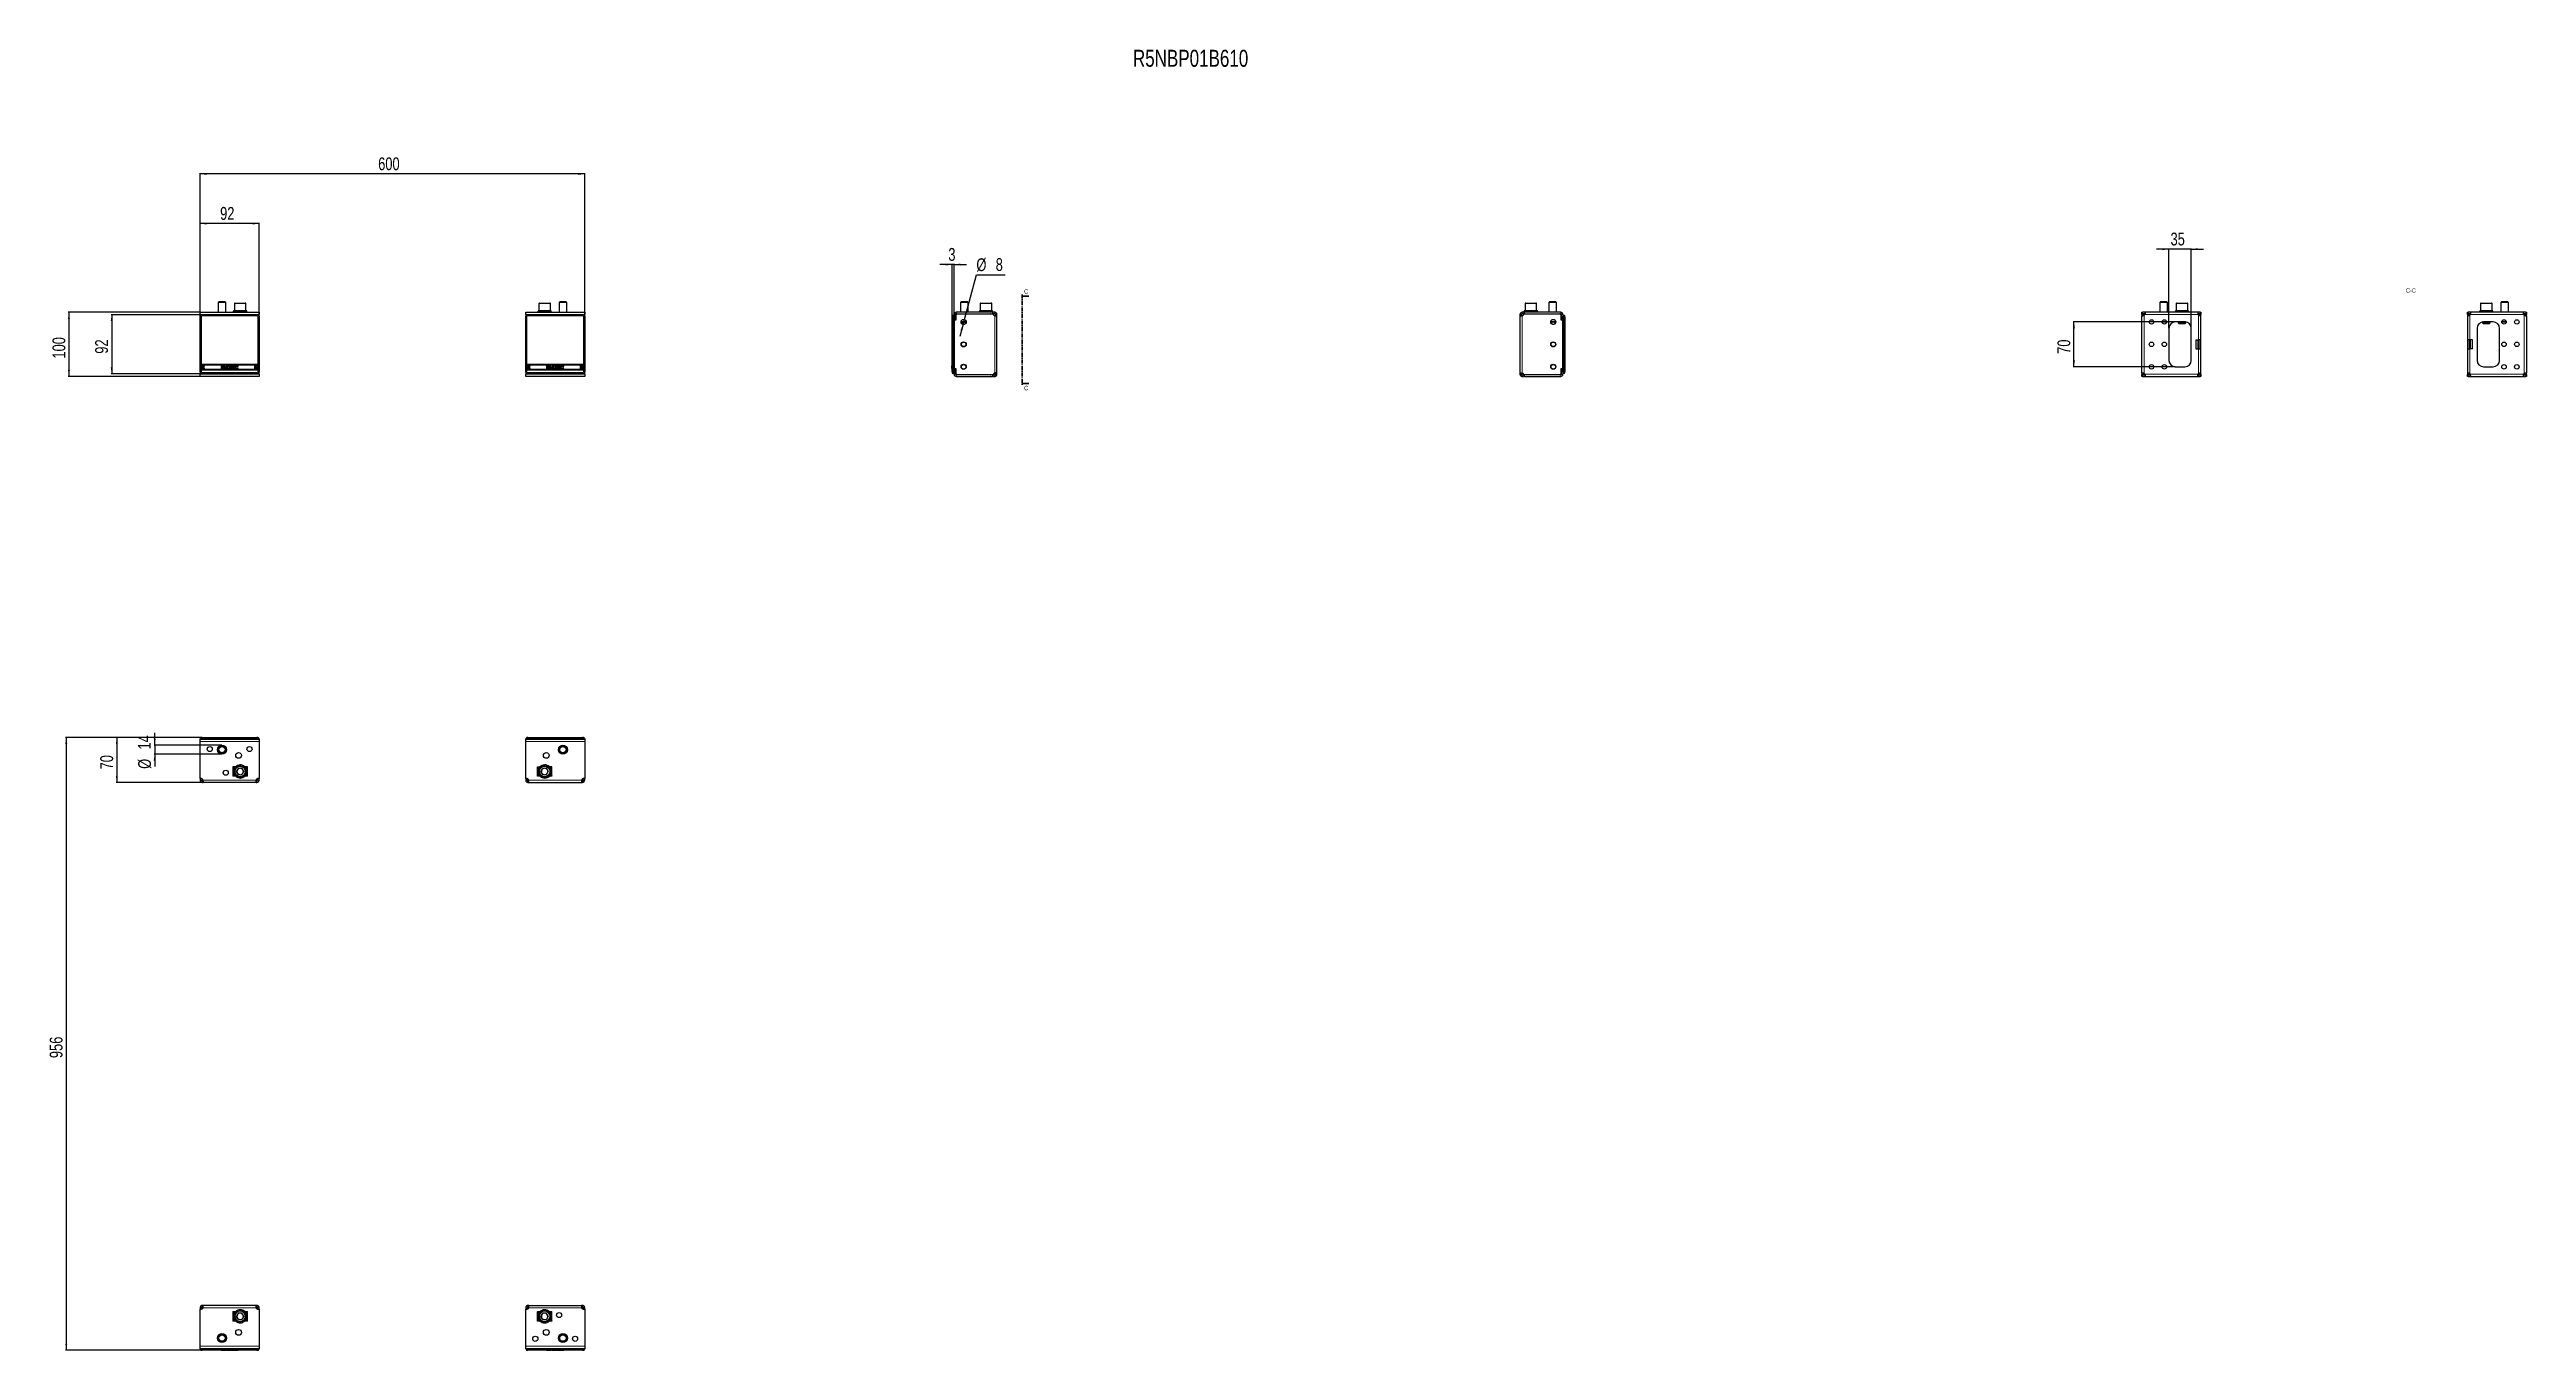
# Model space of a CAD drawing. Header units: millimetres. Extents: x 535 to 4400, y -1371 to 658.
import ezdxf

# ---------------------------------------------------------------- set-up
doc = ezdxf.new("R2010")
doc.units = ezdxf.units.MM
doc.linetypes.add('CENTER', pattern=[10.16, 6.35, -1.27, 1.27, -1.27])
doc.layers.add('FORMAT', color=7, linetype='Continuous')
doc.styles.add('SLDTEXTSTYLE0', font='TXT', dxfattribs={"width": 0.75})
doc.dimstyles.new('SLDDIMSTYLE0', dxfattribs={"dimtxt": 20, "dimasz": 10, "dimexe": 0, "dimexo": 0.0625, "dimgap": 5, "dimtad": 2, "dimdec": 1, "dimrnd": 1e-09, "dimzin": 12, "dimdsep": 46, "dimtxsty": 'SLDTEXTSTYLE0', "dimsah": 1, "dimcen": 0.09, "dimadec": 0, "dimazin": 3, "dimtfac": 1, "dimtofl": 0, "dimtmove": 0, "dimatfit": 3, "dimfxl": 0, "dimfrac": 2, "dimtolj": 1, "dimtzin": 12, "dimarcsym": 0})
doc.dimstyles.new('SLDDIMSTYLE1', dxfattribs={"dimtxt": 20, "dimasz": 10, "dimexe": 0, "dimexo": 0.0625, "dimgap": 5, "dimtad": 2, "dimdec": 1, "dimrnd": 1e-09, "dimzin": 12, "dimdsep": 46, "dimtxsty": 'SLDTEXTSTYLE0', "dimsah": 1, "dimcen": 0.09, "dimadec": 0, "dimazin": 3, "dimtfac": 1, "dimtmove": 0, "dimatfit": 0, "dimfxl": 0, "dimfrac": 2, "dimtolj": 1, "dimtzin": 12, "dimarcsym": 0})
doc.dimstyles.new('SLDDIMSTYLE2', dxfattribs={"dimtxt": 20, "dimasz": 10, "dimexe": 0, "dimexo": 0.0625, "dimgap": 5, "dimtad": 0, "dimtih": 1, "dimtoh": 1, "dimdec": 1, "dimrnd": 1e-09, "dimzin": 12, "dimdsep": 46, "dimtxsty": 'SLDTEXTSTYLE0', "dimsah": 1, "dimcen": 0, "dimadec": 0, "dimazin": 3, "dimtfac": 1, "dimtmove": 0, "dimatfit": 3, "dimfxl": 0, "dimfrac": 2, "dimtolj": 1, "dimtzin": 12, "dimarcsym": 0})

msp = doc.modelspace()

# ---------------------------------------------------------------- texts
at = {"color": 7, "linetype": 'Continuous', "char_height": 7, "attachment_point": 1, "style": 'SLDTEXTSTYLE0'}
for insert in [(2056.08, 284.64), (2056.08, 133.89)]:
    msp.add_mtext('C', dxfattribs=dict(at, insert=insert))
at = {"layer": 'FORMAT', "style": 'SLDTEXTSTYLE0'}
for s, insert, char_height, attachment_point in [('R5NBP01B610', (2225.82, 658.1), 26.4583, 1), ('C-C', (4219.9, 286.08), 7, 2)]:
    msp.add_mtext(s, dxfattribs=dict(at, insert=insert, char_height=char_height, attachment_point=attachment_point))

# ---------------------------------------------------------------- blocks, each defined once
blk = doc.blocks.new('_D')
at = {"layer": 'FORMAT'}
for p, q in [((770.4, 242.6), (770.4, 388.1)), ((862.4, 387.1), (770.4, 387.1)), ((862.4, 242.6), (862.4, 388.1))]:
    blk.add_line(p, q, dxfattribs=at)
for points in [[(770.4, 387.1), (780.4, 385.5), (780.4, 388.6)], [(862.4, 387.1), (852.4, 388.6), (852.4, 385.5)]]:
    blk.add_solid(points, dxfattribs=at)
at = {"layer": 'FORMAT', "insert": (801.6, 412.9), "char_height": 20, "attachment_point": 1, "style": 'SLDTEXTSTYLE0'}
blk.add_mtext('92', dxfattribs=at)
blk = doc.blocks.new('_D_1')
at = {"layer": 'FORMAT'}
for p, q in [((770.4, 248.6), (564.7, 248.6)), ((565.7, 248.6), (565.7, 148.6)), ((770.4, 148.6), (564.7, 148.6))]:
    blk.add_line(p, q, dxfattribs=at)
for points in [[(565.7, 248.6), (564.2, 238.6), (567.3, 238.6)], [(565.7, 148.6), (567.3, 158.6), (564.2, 158.6)]]:
    blk.add_solid(points, dxfattribs=at)
at = {"layer": 'FORMAT', "insert": (540, 176.4), "char_height": 20, "attachment_point": 1, "rotation": 90, "style": 'SLDTEXTSTYLE0'}
blk.add_mtext('100', dxfattribs=at)
blk = doc.blocks.new('_D_2')
at = {"layer": 'FORMAT'}
for p, q in [((823.9, 244.8), (631.4, 244.8)), ((632.4, 244.8), (632.4, 152.8)), ((823.9, 152.8), (631.4, 152.8))]:
    blk.add_line(p, q, dxfattribs=at)
for points in [[(632.4, 244.8), (630.9, 234.8), (633.9, 234.8)], [(632.4, 152.8), (633.9, 162.8), (630.9, 162.8)]]:
    blk.add_solid(points, dxfattribs=at)
at = {"layer": 'FORMAT', "insert": (606.6, 184), "char_height": 20, "attachment_point": 1, "rotation": 90, "style": 'SLDTEXTSTYLE0'}
blk.add_mtext('92', dxfattribs=at)
blk = doc.blocks.new('_D_3')
at = {"layer": 'FORMAT'}
for p, q in [((770.4, 242.6), (770.4, 465.5)), ((1370.4, 464.5), (770.4, 464.5)), ((1370.4, 242.6), (1370.4, 465.5))]:
    blk.add_line(p, q, dxfattribs=at)
for points in [[(770.4, 464.5), (780.4, 462.9), (780.4, 466)], [(1370.4, 464.5), (1360.4, 466), (1360.4, 462.9)]]:
    blk.add_solid(points, dxfattribs=at)
at = {"layer": 'FORMAT', "insert": (1048.2, 490.3), "char_height": 20, "attachment_point": 1, "style": 'SLDTEXTSTYLE0'}
blk.add_mtext('600', dxfattribs=at)
blk = doc.blocks.new('_D_4')
at = {"layer": 'FORMAT'}
for p, q in [((1943.7, 323.1), (1924.5, 323.1)), ((1943.7, 241.5), (1943.7, 324.1)), ((1946.7, 323.1), (1943.7, 323.1)), ((1946.7, 236.5), (1946.7, 324.1)), ((1946.7, 323.1), (1966, 323.1))]:
    blk.add_line(p, q, dxfattribs=at)
for points in [[(1943.7, 323.1), (1933.7, 324.6), (1933.7, 321.5)], [(1946.7, 323.1), (1956.7, 321.5), (1956.7, 324.6)]]:
    blk.add_solid(points, dxfattribs=at)
at = {"layer": 'FORMAT', "insert": (1937.8, 348.9), "char_height": 20, "attachment_point": 1, "style": 'SLDTEXTSTYLE0'}
blk.add_mtext('3', dxfattribs=at)
blk = doc.blocks.new('_D_5')
at = {"layer": 'FORMAT'}
for p, q in [((1962.8, 237.4), (1981.6, 307)), ((1981.6, 307), (2026.5, 307)), ((1960.7, 229.7), (1962.8, 237.4)), ((1960.7, 229.7), (1955.7, 211.1))]:
    blk.add_line(p, q, dxfattribs=at)
for points in [[(1962.8, 237.4), (1966.9, 246.7), (1963.9, 247.5)], [(1960.7, 229.7), (1956.6, 220.5), (1959.6, 219.7)]]:
    blk.add_solid(points, dxfattribs=at)
at = {"layer": 'FORMAT', "char_height": 20, "attachment_point": 1, "style": 'SLDTEXTSTYLE0'}
for s, insert in [('%%c', (1981.6, 332.8)), ('8', (2011.7, 333.1))]:
    blk.add_mtext(s, dxfattribs=dict(at, insert=insert))
blk = doc.blocks.new('_D_6')
at = {"layer": 'FORMAT'}
for p, q in [((772.3, -414.7), (639.4, -414.7)), ((640.4, -414.7), (640.4, -484.7)), ((775, -484.7), (639.4, -484.7))]:
    blk.add_line(p, q, dxfattribs=at)
for points in [[(640.4, -414.7), (638.9, -424.7), (641.9, -424.7)], [(640.4, -484.7), (641.9, -474.7), (638.9, -474.7)]]:
    blk.add_solid(points, dxfattribs=at)
at = {"layer": 'FORMAT', "insert": (614.6, -464.5), "char_height": 20, "attachment_point": 1, "rotation": 90, "style": 'SLDTEXTSTYLE0'}
blk.add_mtext('70', dxfattribs=at)
blk = doc.blocks.new('_D_7')
at = {"layer": 'FORMAT'}
for p, q in [((772.3, -414.7), (560.5, -414.7)), ((561.5, -414.7), (561.5, -1370.7)), ((772.3, -1370.7), (560.5, -1370.7))]:
    blk.add_line(p, q, dxfattribs=at)
for points in [[(561.5, -414.7), (560, -424.7), (563.1, -424.7)], [(561.5, -1370.7), (563.1, -1360.7), (560, -1360.7)]]:
    blk.add_solid(points, dxfattribs=at)
at = {"layer": 'FORMAT', "insert": (535.7, -914.9), "char_height": 20, "attachment_point": 1, "rotation": 90, "style": 'SLDTEXTSTYLE0'}
blk.add_mtext('956', dxfattribs=at)
blk = doc.blocks.new('_D_8')
at = {"layer": 'FORMAT'}
for p, q in [((699.5, -426.7), (699.5, -407.5)), ((804.4, -426.7), (698.5, -426.7)), ((804.4, -440.7), (698.5, -440.7)), ((699.5, -426.7), (699.5, -440.7)), ((699.5, -440.7), (699.5, -460))]:
    blk.add_line(p, q, dxfattribs=at)
for points in [[(699.5, -426.7), (701.1, -416.7), (698, -416.7)], [(699.5, -440.7), (698, -450.7), (701.1, -450.7)]]:
    blk.add_solid(points, dxfattribs=at)
at = {"layer": 'FORMAT', "char_height": 20, "attachment_point": 1, "rotation": 90, "style": 'SLDTEXTSTYLE0'}
for s, insert in [('14', (673.4, -433.4)), ('%%c', (673.7, -463.6))]:
    blk.add_mtext(s, dxfattribs=dict(at, insert=insert))
blk = doc.blocks.new('_D_9')
at = {"layer": 'FORMAT'}
for p, q in [((3842.1, 223.6), (3842.1, 348.1)), ((3877.1, 223.6), (3877.1, 348.1)), ((3842.1, 347.1), (3822.9, 347.1)), ((3877.1, 347.1), (3842.1, 347.1)), ((3877.1, 347.1), (3896.3, 347.1))]:
    blk.add_line(p, q, dxfattribs=at)
for points in [[(3842.1, 347.1), (3832.1, 348.6), (3832.1, 345.5)], [(3877.1, 347.1), (3887.1, 345.5), (3887.1, 348.6)]]:
    blk.add_solid(points, dxfattribs=at)
at = {"layer": 'FORMAT', "insert": (3844.8, 372.9), "char_height": 20, "attachment_point": 1, "style": 'SLDTEXTSTYLE0'}
blk.add_mtext('35', dxfattribs=at)
blk = doc.blocks.new('_D_10')
at = {"layer": 'FORMAT'}
for p, q in [((3852.1, 233.6), (3693.1, 233.6)), ((3694.1, 163.6), (3694.1, 233.6)), ((3852.1, 163.6), (3693.1, 163.6))]:
    blk.add_line(p, q, dxfattribs=at)
for points in [[(3694.1, 233.6), (3692.6, 223.6), (3695.6, 223.6)], [(3694.1, 163.6), (3695.6, 173.6), (3692.6, 173.6)]]:
    blk.add_solid(points, dxfattribs=at)
at = {"layer": 'FORMAT', "insert": (3668.3, 183.8), "char_height": 20, "attachment_point": 1, "rotation": 90, "style": 'SLDTEXTSTYLE0'}
blk.add_mtext('70', dxfattribs=at)

# ---------------------------------------------------------------- dimensions: what is measured, and where the dimension line sits
at = {"layer": 'FORMAT'}
for base, p1, p2, angle, picture, middle in [((770.41, 464.48), (1370.41, 242.55), (770.41, 242.55), 0, '_D_3', (1070.41, 464.48)), ((770.41, 387.07), (862.41, 242.55), (770.41, 242.55), 0, '_D', (816.41, 387.07)), ((565.73, 148.57), (770.41, 248.57), (770.41, 148.57), 90, '_D_1', (565.73, 198.57)), ((632.41, 152.82), (823.91, 244.82), (823.91, 152.82), 90, '_D_2', (632.41, 198.82)), ((3694.1, 233.57), (3852.11, 163.57), (3852.11, 233.57), 90, '_D_10', (3694.1, 198.57)), ((561.52, -1370.72), (772.31, -414.72), (772.31, -1370.72), 90, '_D_7', (561.52, -892.72)), ((640.41, -484.72), (772.31, -414.72), (775, -484.72), 90, '_D_6', (640.41, -449.72))]:
    dim = msp.add_linear_dim(base=base, p1=p1, p2=p2, angle=angle, dimstyle='SLDDIMSTYLE0', dxfattribs=at)
    dim.commit()
    dim.dimension.update_dxf_attribs({"geometry": picture, "text_midpoint": middle, "dimtype": 160})
for base, p1, p2, picture, middle in [((1943.72, 323.07), (1946.72, 236.47), (1943.72, 241.47), '_D_4', (1945.22, 323.07)), ((3842.11, 347.07), (3877.11, 223.57), (3842.11, 223.57), '_D_9', (3859.61, 347.07))]:
    dim = msp.add_linear_dim(base=base, p1=p1, p2=p2, dimstyle='SLDDIMSTYLE1', dxfattribs=at)
    dim.commit()
    dim.dimension.update_dxf_attribs({"geometry": picture, "text_midpoint": middle, "dimtype": 160})
dim = msp.add_diameter_dim_2p(p1=(1962.77, 237.44), p2=(1960.68, 229.71), dimstyle='SLDDIMSTYLE2', dxfattribs=at)
dim.commit()
dim.dimension.update_dxf_attribs({"geometry": '_D_5', "text_midpoint": (2004.04, 323.07), "dimtype": 163})
dim = msp.add_linear_dim(base=(699.53, -440.72), p1=(804.41, -426.72), p2=(804.41, -440.72), angle=90, text='%%c<>', dimstyle='SLDDIMSTYLE1', dxfattribs=at)
dim.commit()
dim.dimension.update_dxf_attribs({"geometry": '_D_8', "text_midpoint": (699.53, -433.72), "dimtype": 160})

# ---------------------------------------------------------------- linework, layer by layer
at = {"color": 7, "linetype": 'CENTER', "lineweight": 35}
msp.add_line((2053.02, 276.54), (2053.02, 134.59), dxfattribs=at)
at = {"color": 7, "linetype": 'Continuous', "lineweight": 35}
for p, q in [((2063.66, 273.54), (2053.02, 273.54)), ((2063.66, 137.59), (2053.02, 137.59))]:
    msp.add_line(p, q, dxfattribs=at)
at = {"color": 7, "linetype": 'Continuous', "lineweight": 25}
for p, q in [((770.41, 245.07), (770.41, 248.57)), ((770.41, 248.57), (862.41, 248.57)), ((770.41, 245.07), (770.41, 242.55)), ((770.41, 241.93), (770.41, 242.55)), ((770.41, 155.72), (770.41, 241.93)), ((772.69, 244.82), (773.31, 244.82)), ((773.31, 244.82), (808.91, 244.82)), ((799.49, 265.07), (798.41, 264)), ((798.41, 264), (798.41, 248.57)), ((810.41, 264), (798.41, 264)), ((809.34, 265.07), (799.49, 265.07)), ((808.91, 244.82), (808.91, 244.69)), ((810.41, 264), (809.34, 265.07)), ((809.41, 244.56), (823.41, 244.56)), ((810.41, 248.57), (810.41, 264)), ((822.66, 251.07), (822.66, 250.07)), ((822.66, 251.07), (822.67, 251.07)), ((822.66, 250.07), (822.67, 250.07)), ((822.67, 251.07), (822.67, 250.82)), ((823.46, 251.07), (822.67, 251.07)), ((822.67, 250.07), (822.67, 250.32)), ((823.46, 250.07), (822.67, 250.07)), ((823.46, 251.07), (823.56, 251.07)), ((823.46, 250.07), (823.56, 250.07)), ((823.56, 251.07), (823.56, 250.82)), ((825.7, 251.07), (823.56, 251.07)), ((823.56, 250.07), (823.56, 250.32)), ((825.7, 250.07), (823.56, 250.07)), ((823.91, 262.07), (823.91, 251.07)), ((823.91, 244.69), (823.91, 244.82)), ((823.91, 244.82), (859.51, 244.82)), ((824.91, 263.07), (833.33, 263.07)), ((825.7, 251.07), (825.88, 251.07)), ((825.7, 250.07), (825.88, 250.07)), ((825.88, 251.07), (825.88, 250.82)), ((829.04, 251.07), (825.88, 251.07)), ((825.88, 250.07), (825.88, 250.32)), ((829.04, 250.07), (825.88, 250.07)), ((826.91, 250.07), (826.91, 248.57)), ((829.04, 251.07), (829.27, 251.07)), ((829.04, 250.07), (829.27, 250.07)), ((829.27, 251.07), (829.27, 250.82)), ((832.96, 251.07), (829.27, 251.07)), ((829.27, 250.07), (829.27, 250.32)), ((832.96, 250.07), (829.27, 250.07)), ((832.96, 251.07), (833.05, 251.07)), ((832.96, 250.07), (833.14, 250.07)), ((833.14, 250.07), (833.21, 250.07)), ((833.18, 251.07), (833.21, 251.07)), ((833.21, 251.07), (833.21, 250.82)), ((836.88, 251.07), (833.21, 251.07)), ((833.21, 250.07), (833.21, 250.32)), ((836.88, 250.07), (833.21, 250.07)), ((833.33, 263.07), (840.91, 263.07)), ((836.88, 251.07), (837.11, 251.07)), ((836.88, 250.07), (837.11, 250.07)), ((837.11, 251.07), (837.11, 250.82)), ((840.2, 251.07), (837.11, 251.07)), ((837.11, 250.07), (837.11, 250.32)), ((840.2, 250.07), (837.11, 250.07)), ((838.91, 248.57), (838.91, 250.07)), ((840.2, 251.07), (840.37, 251.07)), ((840.2, 250.07), (840.37, 250.07)), ((840.37, 251.07), (840.37, 250.82)), ((842.4, 251.07), (840.37, 251.07)), ((840.37, 250.07), (840.37, 250.32)), ((842.4, 250.07), (840.37, 250.07)), ((841.91, 251.07), (841.91, 262.07)), ((842.4, 251.07), (842.49, 251.07)), ((842.4, 250.07), (842.49, 250.07)), ((842.49, 251.07), (842.49, 250.82)), ((843.16, 251.07), (842.49, 251.07)), ((842.49, 250.07), (842.49, 250.32)), ((843.16, 250.07), (842.49, 250.07)), ((843.16, 250.07), (843.16, 251.07)), ((859.51, 244.82), (860.14, 244.82)), ((862.41, 248.57), (862.41, 245.07)), ((862.41, 242.55), (862.41, 245.07)), ((862.41, 242.55), (862.41, 241.93)), ((862.41, 241.93), (862.41, 155.72)), ((1278.41, 245.07), (1278.41, 248.57)), ((1278.41, 248.57), (1370.41, 248.57)), ((1278.41, 245.07), (1278.41, 242.55)), ((1278.41, 241.93), (1278.41, 242.55)), ((1278.41, 155.72), (1278.41, 241.93)), ((1280.69, 244.82), (1281.31, 244.82)), ((1281.31, 244.82), (1316.91, 244.82)), ((1297.66, 251.07), (1297.66, 250.07)), ((1297.66, 251.07), (1297.67, 251.07)), ((1297.66, 250.07), (1297.67, 250.07)), ((1297.67, 251.07), (1297.67, 250.82)), ((1298.48, 251.07), (1297.67, 251.07)), ((1297.67, 250.07), (1297.67, 250.32)), ((1298.48, 250.07), (1297.67, 250.07)), ((1298.48, 251.07), (1298.58, 251.07)), ((1298.48, 250.07), (1298.58, 250.07)), ((1298.58, 251.07), (1298.58, 250.82)), ((1300.74, 251.07), (1298.58, 251.07)), ((1298.58, 250.07), (1298.58, 250.32)), ((1300.74, 250.07), (1298.58, 250.07)), ((1298.91, 262.07), (1298.91, 251.07)), ((1299.91, 263.07), (1308.35, 263.07)), ((1300.74, 251.07), (1300.92, 251.07)), ((1300.74, 250.07), (1300.92, 250.07)), ((1300.92, 251.07), (1300.92, 250.82)), ((1304.08, 251.07), (1300.92, 251.07)), ((1300.92, 250.07), (1300.92, 250.32)), ((1304.08, 250.07), (1300.92, 250.07)), ((1301.91, 250.07), (1301.91, 248.57)), ((1304.08, 251.07), (1304.31, 251.07)), ((1304.08, 250.07), (1304.31, 250.07)), ((1304.31, 251.07), (1304.31, 250.82)), ((1308.01, 251.07), (1304.31, 251.07)), ((1304.31, 250.07), (1304.31, 250.32)), ((1308.01, 250.07), (1304.31, 250.07)), ((1308.01, 251.07), (1308.09, 251.07)), ((1308.01, 250.07), (1308.18, 250.07)), ((1308.18, 250.07), (1308.26, 250.07)), ((1308.22, 251.07), (1308.26, 251.07)), ((1308.26, 251.07), (1308.26, 250.82)), ((1311.93, 251.07), (1308.26, 251.07)), ((1308.26, 250.07), (1308.26, 250.32)), ((1311.93, 250.07), (1308.26, 250.07)), ((1308.35, 263.07), (1315.91, 263.07)), ((1311.93, 251.07), (1312.16, 251.07)), ((1311.93, 250.07), (1312.16, 250.07)), ((1312.16, 251.07), (1312.16, 250.82)), ((1315.23, 251.07), (1312.16, 251.07)), ((1312.16, 250.07), (1312.16, 250.32)), ((1315.23, 250.07), (1312.16, 250.07)), ((1313.91, 248.57), (1313.91, 250.07)), ((1315.23, 251.07), (1315.4, 251.07)), ((1315.23, 250.07), (1315.4, 250.07)), ((1315.4, 251.07), (1315.4, 250.82)), ((1317.42, 251.07), (1315.4, 251.07)), ((1315.4, 250.07), (1315.4, 250.32)), ((1317.42, 250.07), (1315.4, 250.07)), ((1316.91, 251.07), (1316.91, 262.07)), ((1316.91, 244.82), (1316.91, 244.69)), ((1317.41, 244.56), (1331.41, 244.56)), ((1317.42, 251.07), (1317.51, 251.07)), ((1317.42, 250.07), (1317.51, 250.07)), ((1317.51, 251.07), (1317.51, 250.82)), ((1318.16, 251.07), (1317.51, 251.07)), ((1317.51, 250.07), (1317.51, 250.32)), ((1318.16, 250.07), (1317.51, 250.07)), ((1318.16, 250.07), (1318.16, 251.07)), ((1331.49, 265.07), (1330.41, 264)), ((1330.41, 264), (1330.41, 248.57)), ((1342.41, 264), (1330.41, 264)), ((1341.34, 265.07), (1331.49, 265.07)), ((1331.91, 244.69), (1331.91, 244.82)), ((1331.91, 244.82), (1367.51, 244.82)), ((1342.41, 264), (1341.34, 265.07)), ((1342.41, 248.57), (1342.41, 264)), ((1367.51, 244.82), (1368.14, 244.82)), ((1370.41, 248.57), (1370.41, 245.07)), ((1370.41, 242.55), (1370.41, 245.07)), ((1370.41, 242.55), (1370.41, 241.93)), ((1370.41, 241.93), (1370.41, 155.72)), ((1943.72, 242.92), (1943.72, 241.47)), ((1943.72, 167.03), (1943.72, 241.47)), ((1944.84, 244.37), (1946.52, 244.82)), ((1946.52, 244.82), (1946.72, 244.82)), ((1946.52, 241.93), (1946.52, 155.72)), ((1946.72, 237.12), (1946.72, 245.07)), ((1946.72, 242.55), (1946.72, 155.1)), ((1946.72, 237.12), (1949.22, 237.12)), ((1946.72, 160.67), (1946.72, 236.47)), ((1949.32, 236.47), (1946.72, 236.47)), ((1949.22, 237.12), (1949.22, 245.07)), ((1949.32, 238.05), (1949.22, 237.84)), ((1949.32, 243.47), (1949.32, 236.47)), ((2006.82, 248.57), (1950.22, 248.57)), ((1950.22, 246.07), (2006.82, 246.07)), ((1951.82, 245.97), (2006.8, 245.97)), ((1952.47, 246.07), (1952.47, 245.97)), ((1952.77, 246.07), (1952.77, 245.97)), ((1954.45, 246.07), (1954.45, 245.97)), ((1957.8, 265.07), (1956.72, 264)), ((1956.72, 264), (1956.72, 248.57)), ((1968.72, 264), (1956.72, 264)), ((1957.4, 246.07), (1957.4, 245.97)), ((1965.69, 233.07), (1957.76, 233.07)), ((1967.65, 265.07), (1957.8, 265.07)), ((1961.16, 246.07), (1961.16, 245.97)), ((1965.15, 246.07), (1965.15, 245.97)), ((1968.72, 264), (1967.65, 265.07)), ((1968.72, 248.57), (1968.72, 264)), ((1968.78, 246.07), (1968.78, 245.97)), ((1971.48, 246.07), (1971.48, 245.97)), ((1972.85, 246.07), (1972.85, 245.97)), ((1972.97, 245.97), (1972.97, 246.07)), ((1986.47, 251.07), (1986.47, 250.07)), ((1986.48, 251.07), (1986.48, 250.82)), ((1987.31, 251.07), (1986.48, 251.07)), ((1986.48, 251.07), (1986.48, 251.07)), ((1986.48, 250.07), (1986.48, 250.32)), ((1987.31, 250.07), (1986.48, 250.07)), ((1986.48, 250.07), (1986.48, 250.07)), ((1987.31, 251.07), (1987.41, 251.07)), ((1987.31, 250.07), (1987.41, 250.07)), ((1987.41, 251.07), (1987.41, 250.82)), ((1989.58, 251.07), (1987.41, 251.07)), ((1987.41, 250.07), (1987.41, 250.32)), ((1989.58, 250.07), (1987.41, 250.07)), ((1987.72, 262.07), (1987.72, 251.07)), ((1988.72, 263.07), (2004.72, 263.07)), ((1989.58, 251.07), (1989.76, 251.07)), ((1989.58, 250.07), (1989.76, 250.07)), ((1989.76, 251.07), (1989.76, 250.82)), ((1992.93, 251.07), (1989.76, 251.07)), ((1989.76, 250.07), (1989.76, 250.32)), ((1992.93, 250.07), (1989.76, 250.07)), ((1990.72, 250.07), (1990.72, 248.57)), ((1992.93, 251.07), (1993.17, 251.07)), ((1992.93, 250.07), (1993.17, 250.07)), ((1993.17, 251.07), (1993.17, 250.82)), ((1996.87, 251.07), (1993.17, 251.07)), ((1993.17, 250.07), (1993.17, 250.32)), ((1996.87, 250.07), (1993.17, 250.07)), ((1996.87, 251.07), (1996.94, 251.07)), ((1996.87, 250.07), (1997.02, 250.07)), ((1997.02, 250.07), (1997.12, 250.07)), ((1997.07, 251.07), (1997.12, 251.07)), ((1997.12, 251.07), (1997.12, 250.82)), ((2000.78, 251.07), (1997.12, 251.07)), ((1997.12, 250.07), (1997.12, 250.32)), ((2000.78, 250.07), (1997.12, 250.07)), ((2000.78, 251.07), (2001.01, 251.07)), ((2000.78, 250.07), (2001.01, 250.07)), ((2001.01, 251.07), (2001.01, 250.82)), ((2004.07, 251.07), (2001.01, 251.07)), ((2001.01, 250.07), (2001.01, 250.32)), ((2004.07, 250.07), (2001.01, 250.07)), ((2002.72, 248.57), (2002.72, 250.07)), ((2004.07, 251.07), (2004.24, 251.07)), ((2004.07, 250.07), (2004.24, 250.07)), ((2004.24, 251.07), (2004.24, 250.82)), ((2006.25, 251.07), (2004.24, 251.07)), ((2004.24, 250.07), (2004.24, 250.32)), ((2006.25, 250.07), (2004.24, 250.07)), ((2005.72, 251.07), (2005.72, 262.07)), ((2006.25, 251.07), (2006.34, 251.07)), ((2006.25, 250.07), (2006.34, 250.07)), ((2006.34, 251.07), (2006.34, 250.82)), ((2006.97, 251.07), (2006.34, 251.07)), ((2006.34, 250.07), (2006.34, 250.32)), ((2006.97, 250.07), (2006.34, 250.07)), ((2006.82, 248.57), (2007.82, 248.57)), ((2007.82, 246.07), (2006.82, 246.07)), ((2006.97, 250.07), (2006.97, 251.07)), ((2007.82, 246.07), (2007.82, 248.57)), ((2010.22, 248.57), (2007.82, 248.57)), ((2010.22, 246.07), (2007.82, 246.07)), ((2010.22, 248.57), (2010.22, 246.07)), ((2013.72, 245.07), (2011.22, 245.07)), ((2011.22, 243.85), (2011.22, 245.07)), ((2013.72, 243.85), (2011.22, 243.85)), ((2013.72, 243.85), (2013.72, 245.07)), ((2013.72, 153.3), (2013.72, 243.85)), ((2832.22, 245.07), (2829.72, 245.07)), ((2829.72, 245.07), (2829.72, 243.85)), ((2829.72, 243.85), (2829.72, 153.3)), ((2832.22, 243.85), (2829.72, 243.85)), ((2832.22, 245.07), (2832.22, 243.85)), ((2833.22, 246.07), (2832.97, 246.04)), ((2833.22, 246.07), (2833.22, 248.57)), ((2835.63, 248.57), (2833.22, 248.57)), ((2835.63, 246.07), (2833.22, 246.07)), ((2835.63, 248.57), (2835.63, 246.07)), ((2835.63, 248.57), (2836.63, 248.57)), ((2836.63, 246.07), (2835.63, 246.07)), ((2836.47, 251.07), (2836.47, 250.07)), ((2836.47, 251.07), (2836.48, 251.07)), ((2836.47, 250.07), (2836.48, 250.07)), ((2836.48, 251.07), (2836.48, 250.82)), ((2837.28, 251.07), (2836.48, 251.07)), ((2836.48, 250.07), (2836.48, 250.32)), ((2837.28, 250.07), (2836.48, 250.07)), ((2893.22, 248.57), (2836.63, 248.57)), ((2836.63, 246.07), (2893.22, 246.07)), ((2836.65, 245.97), (2891.62, 245.97)), ((2837.28, 251.07), (2837.37, 251.07)), ((2837.28, 250.07), (2837.37, 250.07)), ((2837.37, 251.07), (2837.37, 250.82)), ((2839.51, 251.07), (2837.37, 251.07)), ((2837.37, 250.07), (2837.37, 250.32)), ((2839.51, 250.07), (2837.37, 250.07)), ((2837.72, 262.07), (2837.72, 251.07)), ((2838.72, 263.07), (2854.72, 263.07)), ((2839.51, 251.07), (2839.69, 251.07)), ((2839.51, 250.07), (2839.69, 250.07)), ((2839.69, 251.07), (2839.69, 250.82)), ((2842.85, 251.07), (2839.69, 251.07)), ((2839.69, 250.07), (2839.69, 250.32)), ((2842.85, 250.07), (2839.69, 250.07)), ((2840.72, 250.07), (2840.72, 248.57)), ((2842.85, 251.07), (2843.08, 251.07)), ((2842.85, 250.07), (2843.08, 250.07)), ((2843.08, 251.07), (2843.08, 250.82)), ((2846.78, 251.07), (2843.08, 251.07)), ((2843.08, 250.07), (2843.08, 250.32)), ((2846.78, 250.07), (2843.08, 250.07)), ((2846.78, 251.07), (2846.86, 251.07)), ((2846.78, 250.07), (2846.95, 250.07)), ((2846.95, 250.07), (2847.03, 250.07)), ((2846.99, 251.07), (2847.03, 251.07)), ((2847.03, 251.07), (2847.03, 250.82)), ((2850.7, 251.07), (2847.03, 251.07)), ((2847.03, 250.07), (2847.03, 250.32)), ((2850.7, 250.07), (2847.03, 250.07)), ((2850.7, 251.07), (2850.92, 251.07)), ((2850.7, 250.07), (2850.92, 250.07)), ((2850.92, 251.07), (2850.92, 250.82)), ((2854.01, 251.07), (2850.92, 251.07)), ((2850.92, 250.07), (2850.92, 250.32)), ((2854.01, 250.07), (2850.92, 250.07)), ((2852.72, 248.57), (2852.72, 250.07)), ((2854.01, 251.07), (2854.18, 251.07)), ((2854.01, 250.07), (2854.18, 250.07)), ((2854.18, 251.07), (2854.18, 250.82)), ((2856.21, 251.07), (2854.18, 251.07)), ((2854.18, 250.07), (2854.18, 250.32)), ((2856.21, 250.07), (2854.18, 250.07)), ((2855.72, 251.07), (2855.72, 262.07)), ((2856.21, 251.07), (2856.31, 251.07)), ((2856.21, 250.07), (2856.31, 250.07)), ((2856.31, 251.07), (2856.31, 250.82)), ((2856.97, 251.07), (2856.31, 251.07)), ((2856.31, 250.07), (2856.31, 250.32)), ((2856.97, 250.07), (2856.31, 250.07)), ((2856.97, 250.07), (2856.97, 251.07)), ((2870.47, 246.07), (2870.47, 245.97)), ((2870.77, 246.07), (2870.77, 245.97)), ((2872.45, 246.07), (2872.45, 245.97)), ((2875.8, 265.07), (2874.72, 264)), ((2874.72, 264), (2874.72, 248.57)), ((2886.72, 264), (2874.72, 264)), ((2875.4, 246.07), (2875.4, 245.97)), ((2885.65, 265.07), (2875.8, 265.07)), ((2885.69, 233.07), (2877.76, 233.07)), ((2879.16, 246.07), (2879.16, 245.97)), ((2883.15, 246.07), (2883.15, 245.97)), ((2886.72, 264), (2885.65, 265.07)), ((2886.72, 248.57), (2886.72, 264)), ((2886.78, 246.07), (2886.78, 245.97)), ((2889.48, 246.07), (2889.48, 245.97)), ((2890.85, 246.07), (2890.85, 245.97)), ((2890.97, 245.97), (2890.97, 246.07)), ((2894.12, 236.47), (2894.12, 243.47)), ((2894.12, 238.05), (2894.22, 237.84)), ((2896.72, 236.47), (2894.12, 236.47)), ((2894.22, 245.07), (2894.22, 237.12)), ((2896.72, 237.12), (2894.22, 237.12)), ((2896.72, 245.07), (2896.72, 237.12)), ((2896.72, 244.82), (2896.92, 244.82)), ((2896.72, 155.1), (2896.72, 242.55)), ((2896.72, 236.47), (2896.72, 160.67)), ((2896.92, 244.82), (2898.61, 244.37)), ((2896.92, 155.72), (2896.92, 241.93)), ((2899.72, 241.47), (2899.72, 242.92)), ((2899.72, 241.47), (2899.72, 167.03)), ((3800.11, 246.07), (3800.11, 248.57)), ((3800.11, 248.57), (3801.22, 248.57)), ((3801.22, 246.07), (3800.11, 246.07)), ((3800.11, 246.07), (3800.11, 245.97)), ((3800.11, 245.97), (3802.61, 245.97)), ((3800.11, 245.36), (3800.11, 245.97)), ((3800.11, 245.36), (3800.11, 243.3)), ((3800.11, 153.85), (3800.11, 243.3)), ((3800.11, 243.3), (3801.2, 243.3)), ((3804.94, 248.57), (3801.22, 248.57)), ((3804.94, 246.07), (3801.22, 246.07)), ((3802.61, 245.97), (3802.61, 245.36)), ((3802.61, 245.36), (3802.61, 243.54)), ((3887.28, 248.57), (3804.94, 248.57)), ((3804.94, 248.57), (3804.94, 246.36)), ((3829.18, 265.07), (3828.11, 264)), ((3828.11, 264), (3828.11, 248.57)), ((3840.11, 264), (3828.11, 264)), ((3839.03, 265.07), (3829.18, 265.07)), ((3838.57, 233.07), (3831.64, 233.07)), ((3840.11, 264), (3839.03, 265.07)), ((3840.11, 248.57), (3840.11, 264)), ((3867.11, 233.57), (3852.11, 233.57)), ((3852.36, 251.07), (3852.36, 250.07)), ((3852.36, 251.07), (3852.37, 251.07)), ((3852.36, 250.07), (3852.37, 250.07)), ((3852.37, 251.07), (3852.37, 250.82)), ((3853.19, 251.07), (3852.37, 251.07)), ((3852.37, 250.07), (3852.37, 250.32)), ((3853.19, 250.07), (3852.37, 250.07)), ((3853.19, 251.07), (3853.29, 251.07)), ((3853.19, 250.07), (3853.29, 250.07)), ((3853.29, 251.07), (3853.29, 250.82)), ((3855.46, 251.07), (3853.29, 251.07)), ((3853.29, 250.07), (3853.29, 250.32)), ((3855.46, 250.07), (3853.29, 250.07)), ((3853.61, 262.07), (3853.61, 251.07)), ((3853.78, 233.48), (3853.76, 233.48)), ((3853.78, 233.47), (3853.78, 233.48)), ((3853.88, 233.47), (3853.78, 233.47)), ((3853.88, 233.57), (3853.88, 233.47)), ((3857.13, 233.47), (3853.88, 233.47)), ((3854.61, 263.07), (3863, 263.07)), ((3855.46, 251.07), (3855.64, 251.07)), ((3855.46, 250.07), (3855.64, 250.07)), ((3855.64, 251.07), (3855.64, 250.82)), ((3858.82, 251.07), (3855.64, 251.07)), ((3855.64, 250.07), (3855.64, 250.32)), ((3858.82, 250.07), (3855.64, 250.07)), ((3856.61, 250.07), (3856.61, 248.57)), ((3856.61, 233.47), (3856.61, 232.15)), ((3856.61, 232.15), (3857.68, 231.07)), ((3856.61, 232.15), (3862.9, 232.15)), ((3857.13, 233.47), (3859.03, 233.47)), ((3858.82, 251.07), (3859.05, 251.07)), ((3858.82, 250.07), (3859.05, 250.07)), ((3859.59, 233.47), (3859.03, 233.47)), ((3859.05, 251.07), (3859.05, 250.82)), ((3862.75, 251.07), (3859.05, 251.07)), ((3859.05, 250.07), (3859.05, 250.32)), ((3862.75, 250.07), (3859.05, 250.07)), ((3865.63, 233.47), (3859.59, 233.47)), ((3862.75, 251.07), (3863.05, 251.07)), ((3862.75, 251.07), (3862.83, 251.07)), ((3862.75, 250.07), (3862.9, 250.07)), ((3862.9, 250.07), (3863, 250.07)), ((3862.9, 232.15), (3868.61, 232.15)), ((3862.95, 251.07), (3863, 251.07)), ((3863, 263.07), (3870.61, 263.07)), ((3863, 251.07), (3863, 250.82)), ((3866.66, 251.07), (3863, 251.07)), ((3863, 250.07), (3863, 250.32)), ((3866.66, 250.07), (3863, 250.07)), ((3866.18, 233.47), (3865.63, 233.47)), ((3866.18, 233.47), (3868.08, 233.47)), ((3866.66, 251.07), (3866.89, 251.07)), ((3866.66, 250.07), (3866.89, 250.07)), ((3866.89, 251.07), (3866.89, 250.82)), ((3869.95, 251.07), (3866.89, 251.07)), ((3866.89, 250.07), (3866.89, 250.32)), ((3869.95, 250.07), (3866.89, 250.07)), ((3867.53, 231.07), (3868.61, 232.15)), ((3868.52, 233.47), (3868.08, 233.47)), ((3868.61, 248.57), (3868.61, 250.07)), ((3868.61, 232.15), (3868.61, 233.46)), ((3869.95, 251.07), (3870.13, 251.07)), ((3869.95, 250.07), (3870.13, 250.07)), ((3870.13, 251.07), (3870.13, 250.82)), ((3872.13, 251.07), (3870.13, 251.07)), ((3870.13, 250.07), (3870.13, 250.32)), ((3872.13, 250.07), (3870.13, 250.07)), ((3871.61, 251.07), (3871.61, 262.07)), ((3872.13, 251.07), (3872.22, 251.07)), ((3872.13, 250.07), (3872.22, 250.07)), ((3872.22, 251.07), (3872.22, 250.82)), ((3872.86, 251.07), (3872.22, 251.07)), ((3872.22, 250.07), (3872.22, 250.32)), ((3872.86, 250.07), (3872.22, 250.07)), ((3872.86, 250.07), (3872.86, 251.07)), ((3887.28, 248.57), (3887.28, 246.07)), ((3891, 248.57), (3887.28, 248.57)), ((3891, 246.07), (3887.28, 246.07)), ((3889.61, 245.97), (3892.11, 245.97)), ((3889.61, 245.36), (3889.61, 245.97)), ((3889.61, 243.53), (3889.61, 245.36)), ((3891, 248.57), (3892.11, 248.57)), ((3892.11, 246.07), (3891, 246.07)), ((3892.11, 248.57), (3892.11, 246.07)), ((3892.11, 245.97), (3892.11, 246.07)), ((3892.11, 245.97), (3892.11, 245.36)), ((3892.11, 243.3), (3892.11, 245.36)), ((3892.11, 205.57), (3892.11, 243.3)), ((4308.11, 246.07), (4308.11, 248.57)), ((4308.11, 248.57), (4309.22, 248.57)), ((4309.22, 246.07), (4308.11, 246.07)), ((4308.11, 246.07), (4308.11, 245.97)), ((4308.11, 245.97), (4310.61, 245.97)), ((4308.11, 245.36), (4308.11, 245.97)), ((4308.11, 245.36), (4308.11, 243.3)), ((4308.11, 243.3), (4309.2, 243.3)), ((4308.11, 243.3), (4308.11, 205.57)), ((4312.94, 248.57), (4309.22, 248.57)), ((4312.94, 246.07), (4309.22, 246.07)), ((4310.61, 245.97), (4310.61, 245.36)), ((4310.61, 245.36), (4310.61, 243.54)), ((4312.94, 248.57), (4312.94, 246.36)), ((4395.28, 248.57), (4312.94, 248.57)), ((4327.36, 251.07), (4327.36, 250.07)), ((4327.36, 251.07), (4327.37, 251.07)), ((4327.36, 250.07), (4327.37, 250.07)), ((4327.37, 251.07), (4327.37, 250.82)), ((4328.2, 251.07), (4327.37, 251.07)), ((4327.37, 250.07), (4327.37, 250.32)), ((4328.2, 250.07), (4327.37, 250.07)), ((4328.2, 251.07), (4328.3, 251.07)), ((4328.2, 250.07), (4328.3, 250.07)), ((4328.3, 251.07), (4328.3, 250.82)), ((4330.46, 251.07), (4328.3, 251.07)), ((4328.3, 250.07), (4328.3, 250.32)), ((4330.46, 250.07), (4328.3, 250.07)), ((4328.61, 262.07), (4328.61, 251.07)), ((4329.61, 263.07), (4337.95, 263.07)), ((4330.46, 251.07), (4330.65, 251.07)), ((4330.46, 250.07), (4330.65, 250.07)), ((4330.65, 251.07), (4330.65, 250.82)), ((4333.82, 251.07), (4330.65, 251.07)), ((4330.65, 250.07), (4330.65, 250.32)), ((4333.82, 250.07), (4330.65, 250.07)), ((4331.61, 250.07), (4331.61, 248.57)), ((4331.61, 233.46), (4331.61, 232.15)), ((4331.61, 232.15), (4332.68, 231.07)), ((4331.61, 232.15), (4337.86, 232.15)), ((4332.13, 233.47), (4331.7, 233.47)), ((4332.13, 233.47), (4334.03, 233.47)), ((4348.11, 233.57), (4333.11, 233.57)), ((4333.82, 251.07), (4334.05, 251.07)), ((4333.82, 250.07), (4334.05, 250.07)), ((4334.59, 233.47), (4334.03, 233.47)), ((4334.05, 251.07), (4334.05, 250.82)), ((4337.75, 251.07), (4334.05, 251.07)), ((4334.05, 250.07), (4334.05, 250.32)), ((4337.75, 250.07), (4334.05, 250.07)), ((4340.63, 233.47), (4334.59, 233.47)), ((4337.75, 251.07), (4337.99, 251.07)), ((4337.75, 251.07), (4337.83, 251.07)), ((4337.75, 250.07), (4337.91, 250.07)), ((4337.86, 232.15), (4343.61, 232.15)), ((4337.91, 250.07), (4338, 250.07)), ((4337.95, 263.07), (4345.61, 263.07)), ((4337.96, 251.07), (4338, 251.07)), ((4338, 251.07), (4338, 250.82)), ((4341.66, 251.07), (4338, 251.07)), ((4338, 250.07), (4338, 250.32)), ((4341.66, 250.07), (4338, 250.07)), ((4341.18, 233.47), (4340.63, 233.47)), ((4341.18, 233.47), (4343.08, 233.47)), ((4341.66, 251.07), (4341.89, 251.07)), ((4341.66, 250.07), (4341.89, 250.07)), ((4341.89, 251.07), (4341.89, 250.82)), ((4344.96, 251.07), (4341.89, 251.07)), ((4341.89, 250.07), (4341.89, 250.32)), ((4344.96, 250.07), (4341.89, 250.07)), ((4342.53, 231.07), (4343.61, 232.15)), ((4346.34, 233.47), (4343.08, 233.47)), ((4343.61, 248.57), (4343.61, 250.07)), ((4343.61, 232.15), (4343.61, 233.47)), ((4344.96, 251.07), (4345.13, 251.07)), ((4344.96, 250.07), (4345.13, 250.07)), ((4345.13, 251.07), (4345.13, 250.82)), ((4347.13, 251.07), (4345.13, 251.07)), ((4345.13, 250.07), (4345.13, 250.32)), ((4347.13, 250.07), (4345.13, 250.07)), ((4346.34, 233.47), (4346.34, 233.57)), ((4346.44, 233.47), (4346.34, 233.47)), ((4346.46, 233.48), (4346.44, 233.48)), ((4346.44, 233.47), (4346.44, 233.48)), ((4346.61, 251.07), (4346.61, 262.07)), ((4347.13, 251.07), (4347.22, 251.07)), ((4347.13, 250.07), (4347.22, 250.07)), ((4347.22, 251.07), (4347.22, 250.82)), ((4347.86, 251.07), (4347.22, 251.07)), ((4347.22, 250.07), (4347.22, 250.32)), ((4347.86, 250.07), (4347.22, 250.07)), ((4347.86, 250.07), (4347.86, 251.07)), ((4361.18, 265.07), (4360.11, 264)), ((4360.11, 264), (4360.11, 248.57)), ((4372.11, 264), (4360.11, 264)), ((4371.03, 265.07), (4361.18, 265.07)), ((4368.57, 233.07), (4361.64, 233.07)), ((4372.11, 264), (4371.03, 265.07)), ((4372.11, 248.57), (4372.11, 264)), ((4395.28, 246.07), (4395.28, 248.57)), ((4399, 248.57), (4395.28, 248.57)), ((4399, 246.07), (4395.28, 246.07)), ((4397.61, 245.97), (4400.11, 245.97)), ((4397.61, 245.36), (4397.61, 245.97)), ((4397.61, 243.53), (4397.61, 245.36)), ((4399, 248.57), (4400.11, 248.57)), ((4400.11, 246.07), (4399, 246.07)), ((4400.11, 248.57), (4400.11, 246.07)), ((4400.11, 245.97), (4400.11, 246.07)), ((4400.11, 245.97), (4400.11, 245.36)), ((4400.11, 243.3), (4400.11, 245.36)), ((4400.11, 243.3), (4400.11, 153.85)), ((3842.11, 223.57), (3842.11, 173.57)), ((3857.68, 231.07), (3862.85, 231.07)), ((3862.85, 231.07), (3867.53, 231.07)), ((3877.11, 173.57), (3877.11, 223.57)), ((3884.11, 205.57), (3888.61, 205.57)), ((3884.11, 205.57), (3884.11, 191.57)), ((3892.11, 205.57), (3888.61, 205.57)), ((3889.61, 191.57), (3889.61, 205.57)), ((3892.11, 191.57), (3892.11, 205.57)), ((4311.61, 205.57), (4308.11, 205.57)), ((4308.11, 205.57), (4308.11, 191.57)), ((4310.61, 205.57), (4310.61, 191.57)), ((4316.11, 205.57), (4311.61, 205.57)), ((4316.11, 191.57), (4316.11, 205.57)), ((4323.11, 223.57), (4323.11, 173.57)), ((4332.68, 231.07), (4337.82, 231.07)), ((4337.82, 231.07), (4342.53, 231.07)), ((4358.11, 173.57), (4358.11, 223.57)), ((770.41, 155.1), (770.41, 155.72)), ((770.41, 155.1), (770.41, 152.07)), ((860.51, 167.03), (772.31, 167.03)), ((772.31, 167.03), (772.31, 158.82)), ((772.31, 158.82), (860.51, 158.82)), ((772.81, 159.52), (772.81, 166.33)), ((773.01, 166.53), (774.11, 166.53)), ((774.11, 159.32), (773.01, 159.32)), ((774.31, 166.33), (774.31, 159.52)), ((774.81, 159.52), (774.81, 166.33)), ((775.01, 166.53), (776.11, 166.53)), ((776.11, 159.32), (775.01, 159.32)), ((776.31, 166.33), (776.31, 159.52)), ((776.81, 161.32), (776.81, 164.53)), ((778.81, 166.53), (854.01, 166.53)), ((854.01, 159.32), (778.81, 159.32)), ((802.98, 164.59), (802.98, 161.26)), ((808.66, 165.03), (803.42, 165.03)), ((803.42, 160.82), (808.66, 160.82)), ((804.4, 161.16), (804.4, 164.69)), ((804.4, 164.69), (808.57, 164.69)), ((806.86, 161.15), (804.4, 161.16)), ((806.14, 163.01), (806.14, 162.56)), ((806.14, 162.29), (806.14, 161.83)), ((808.57, 164.69), (808.57, 164.31)), ((808.57, 164.31), (809.1, 164.31)), ((809.1, 164.31), (809.1, 164.59)), ((810.59, 162.46), (810.59, 162.91)), ((810.59, 161.73), (810.59, 162.19)), ((814.56, 165.04), (811.73, 165.03)), ((811.73, 165.03), (811.73, 160.82)), ((811.73, 160.82), (814.41, 160.84)), ((814.35, 164.46), (813.31, 164.44)), ((813.31, 164.44), (813.31, 161.34)), ((813.31, 161.34), (814.26, 161.36)), ((814.41, 160.84), (814.43, 160.84)), ((814.43, 160.84), (814.44, 160.84)), ((818.84, 165.03), (818.84, 160.82)), ((820.33, 165.03), (818.84, 165.03)), ((818.84, 160.82), (820.34, 160.82)), ((820.33, 163.05), (820.33, 165.03)), ((822.99, 165.03), (820.33, 163.05)), ((820.34, 162.59), (822.36, 160.82)), ((820.34, 160.82), (820.34, 162.59)), ((821.59, 163.16), (824.13, 165.03)), ((824.18, 160.82), (821.59, 163.16)), ((822.36, 160.82), (824.18, 160.82)), ((824.13, 165.03), (822.99, 165.03)), ((829.39, 164), (829.59, 164)), ((829.57, 161.06), (829.76, 161.6)), ((829.59, 164), (829.84, 164.73)), ((829.76, 161.6), (829.61, 161.6)), ((856.01, 161.32), (856.01, 164.53)), ((856.51, 166.33), (856.51, 159.52)), ((856.71, 166.53), (857.81, 166.53)), ((857.81, 159.32), (856.71, 159.32)), ((858.01, 159.52), (858.01, 166.33)), ((858.51, 166.33), (858.51, 159.52)), ((858.71, 166.53), (859.81, 166.53)), ((859.81, 159.32), (858.71, 159.32)), ((860.01, 159.52), (860.01, 166.33)), ((860.51, 158.82), (860.51, 167.03)), ((862.41, 155.72), (862.41, 155.1)), ((862.41, 152.07), (862.41, 155.1)), ((1278.41, 155.1), (1278.41, 155.72)), ((1278.41, 155.1), (1278.41, 152.07)), ((1368.51, 167.03), (1280.31, 167.03)), ((1280.31, 167.03), (1280.31, 158.82)), ((1280.31, 158.82), (1368.51, 158.82)), ((1280.81, 159.52), (1280.81, 166.33)), ((1281.01, 166.53), (1282.11, 166.53)), ((1282.11, 159.32), (1281.01, 159.32)), ((1282.31, 166.33), (1282.31, 159.52)), ((1282.81, 159.52), (1282.81, 166.33)), ((1283.01, 166.53), (1284.11, 166.53)), ((1284.11, 159.32), (1283.01, 159.32)), ((1284.31, 166.33), (1284.31, 159.52)), ((1284.81, 161.32), (1284.81, 164.53)), ((1286.81, 166.53), (1362.01, 166.53)), ((1362.01, 159.32), (1286.81, 159.32)), ((1310.98, 164.59), (1310.98, 161.26)), ((1316.66, 165.03), (1311.42, 165.03)), ((1311.42, 160.82), (1316.66, 160.82)), ((1312.4, 164.69), (1316.57, 164.69)), ((1312.4, 161.16), (1312.4, 164.69)), ((1314.86, 161.15), (1312.4, 161.16)), ((1314.14, 163.01), (1314.14, 162.56)), ((1314.14, 162.29), (1314.14, 161.83)), ((1316.57, 164.69), (1316.57, 164.31)), ((1316.57, 164.31), (1317.1, 164.31)), ((1317.1, 164.31), (1317.1, 164.59)), ((1318.59, 162.46), (1318.59, 162.91)), ((1318.59, 161.73), (1318.59, 162.19)), ((1322.56, 165.04), (1319.73, 165.03)), ((1319.73, 165.03), (1319.73, 160.82)), ((1319.73, 160.82), (1322.41, 160.84)), ((1322.35, 164.46), (1321.31, 164.44)), ((1321.31, 164.44), (1321.31, 161.34)), ((1321.31, 161.34), (1322.26, 161.36)), ((1322.41, 160.84), (1322.43, 160.84)), ((1322.43, 160.84), (1322.44, 160.84)), ((1326.84, 165.03), (1326.84, 160.82)), ((1328.33, 165.03), (1326.84, 165.03)), ((1326.84, 160.82), (1328.34, 160.82)), ((1328.33, 163.05), (1328.33, 165.03)), ((1330.99, 165.03), (1328.33, 163.05)), ((1328.34, 162.59), (1330.36, 160.82)), ((1328.34, 160.82), (1328.34, 162.59)), ((1329.59, 163.16), (1332.13, 165.03)), ((1332.18, 160.82), (1329.59, 163.16)), ((1330.36, 160.82), (1332.18, 160.82)), ((1332.13, 165.03), (1330.99, 165.03)), ((1337.39, 164), (1337.59, 164)), ((1337.57, 161.06), (1337.76, 161.6)), ((1337.59, 164), (1337.84, 164.73)), ((1337.76, 161.6), (1337.61, 161.6)), ((1364.01, 161.32), (1364.01, 164.53)), ((1364.51, 166.33), (1364.51, 159.52)), ((1364.71, 166.53), (1365.81, 166.53)), ((1365.81, 159.32), (1364.71, 159.32)), ((1366.01, 159.52), (1366.01, 166.33)), ((1366.51, 166.33), (1366.51, 159.52)), ((1366.71, 166.53), (1367.81, 166.53)), ((1367.81, 159.32), (1366.71, 159.32)), ((1368.01, 159.52), (1368.01, 166.33)), ((1368.51, 158.82), (1368.51, 167.03)), ((1370.41, 155.72), (1370.41, 155.1)), ((1370.41, 152.07), (1370.41, 155.1)), ((1943.52, 165.08), (1943.72, 165.08)), ((1943.52, 164.73), (1943.72, 164.73)), ((1943.52, 164), (1943.52, 164.73)), ((1943.52, 164), (1943.72, 164)), ((1943.52, 163.05), (1943.52, 163.16)), ((1943.52, 161.6), (1943.72, 161.6)), ((1943.52, 161.06), (1943.52, 161.6)), ((1943.52, 161.06), (1943.72, 161.06)), ((1943.52, 160.77), (1943.72, 160.77)), ((1943.72, 158.82), (1943.72, 167.03)), ((1943.72, 156.17), (1943.72, 158.82)), ((1943.72, 156.17), (1943.72, 154.73)), ((1946.72, 160.67), (1949.32, 160.67)), ((1946.72, 160.02), (1949.22, 160.02)), ((1946.72, 152.07), (1946.72, 160.02)), ((1949.22, 152.07), (1949.22, 160.02)), ((1949.32, 159.6), (1949.22, 159.81)), ((1949.32, 160.67), (1949.32, 153.67)), ((2894.12, 160.67), (2896.72, 160.67)), ((2894.12, 153.67), (2894.12, 160.67)), ((2894.12, 159.6), (2894.22, 159.81)), ((2896.72, 160.02), (2894.22, 160.02)), ((2894.22, 160.02), (2894.22, 152.07)), ((2896.72, 160.02), (2896.72, 152.07)), ((2899.72, 167.03), (2899.72, 158.82)), ((2899.92, 165.08), (2899.72, 165.08)), ((2899.92, 165.04), (2899.72, 165.04)), ((2899.92, 165.03), (2899.72, 165.03)), ((2899.92, 160.82), (2899.72, 160.82)), ((2899.92, 160.77), (2899.72, 160.77)), ((2899.72, 158.82), (2899.72, 156.17)), ((2899.72, 154.73), (2899.72, 156.17)), ((2899.92, 164.59), (2899.92, 161.26)), ((3852.11, 163.57), (3867.11, 163.57)), ((3884.11, 191.57), (3888.61, 191.57)), ((3888.61, 191.57), (3892.11, 191.57)), ((3892.11, 153.85), (3892.11, 191.57)), ((4308.11, 191.57), (4311.61, 191.57)), ((4308.11, 191.57), (4308.11, 153.85)), ((4316.11, 191.57), (4311.61, 191.57)), ((4333.11, 163.57), (4348.11, 163.57)), ((770.41, 148.57), (770.41, 152.07)), ((862.41, 148.57), (770.41, 148.57)), ((773.31, 152.82), (772.69, 152.82)), ((808.91, 152.82), (773.31, 152.82)), ((808.91, 152.82), (808.91, 152.96)), ((809.41, 153.09), (823.41, 153.09)), ((823.91, 152.96), (823.91, 152.82)), ((859.51, 152.82), (823.91, 152.82)), ((860.14, 152.82), (859.51, 152.82)), ((862.41, 152.07), (862.41, 148.57)), ((1278.41, 148.57), (1278.41, 152.07)), ((1370.41, 148.57), (1278.41, 148.57)), ((1281.31, 152.82), (1280.69, 152.82)), ((1316.91, 152.82), (1281.31, 152.82)), ((1316.91, 152.82), (1316.91, 152.96)), ((1317.41, 153.09), (1331.41, 153.09)), ((1331.91, 152.96), (1331.91, 152.82)), ((1367.51, 152.82), (1331.91, 152.82)), ((1368.14, 152.82), (1367.51, 152.82)), ((1370.41, 152.07), (1370.41, 148.57)), ((1946.52, 152.82), (1944.84, 153.28)), ((1946.72, 152.82), (1946.52, 152.82)), ((2006.82, 151.07), (1950.22, 151.07)), ((1950.22, 148.57), (2006.82, 148.57)), ((2006.8, 151.17), (1951.82, 151.17)), ((2006.82, 151.07), (2007.82, 151.07)), ((2007.82, 148.57), (2006.82, 148.57)), ((2007.82, 148.57), (2007.82, 151.07)), ((2007.82, 151.07), (2010.22, 151.07)), ((2007.82, 148.57), (2010.22, 148.57)), ((2010.22, 151.07), (2010.22, 148.57)), ((2011.22, 153.3), (2013.72, 153.3)), ((2011.22, 152.07), (2011.22, 153.3)), ((2011.22, 152.07), (2013.72, 152.07)), ((2013.72, 152.07), (2013.72, 153.3)), ((2829.72, 153.3), (2832.22, 153.3)), ((2829.72, 153.3), (2829.72, 152.07)), ((2829.72, 152.07), (2832.22, 152.07)), ((2832.22, 153.3), (2832.22, 152.07)), ((2833.22, 148.57), (2833.22, 151.07)), ((2833.22, 151.07), (2835.63, 151.07)), ((2833.22, 148.57), (2835.63, 148.57)), ((2835.63, 151.07), (2835.63, 148.57)), ((2835.63, 151.07), (2836.63, 151.07)), ((2836.63, 148.57), (2835.63, 148.57)), ((2893.22, 151.07), (2836.63, 151.07)), ((2836.63, 148.57), (2893.22, 148.57)), ((2891.62, 151.17), (2836.65, 151.17)), ((2896.92, 152.82), (2896.72, 152.82)), ((2898.61, 153.28), (2896.92, 152.82)), ((3800.11, 153.85), (3800.11, 151.79)), ((3800.11, 151.17), (3800.11, 151.79)), ((3802.61, 151.17), (3800.11, 151.17)), ((3800.11, 151.17), (3800.11, 151.07)), ((3800.11, 148.57), (3800.11, 151.07)), ((3800.11, 151.07), (3801.22, 151.07)), ((3801.22, 148.57), (3800.11, 148.57)), ((3801.22, 151.07), (3804.94, 151.07)), ((3801.22, 148.57), (3804.94, 148.57)), ((3802.61, 153.62), (3802.61, 151.79)), ((3802.61, 151.79), (3802.61, 151.17)), ((3804.94, 151.07), (3804.94, 148.57)), ((3804.94, 148.57), (3887.28, 148.57)), ((3887.28, 151.07), (3891, 151.07)), ((3887.28, 148.57), (3887.28, 150.79)), ((3887.28, 148.57), (3891, 148.57)), ((3889.61, 151.79), (3889.61, 153.6)), ((3889.61, 151.17), (3889.61, 151.79)), ((3892.11, 151.17), (3889.61, 151.17)), ((3891, 151.07), (3892.11, 151.07)), ((3892.11, 148.57), (3891, 148.57)), ((3892.11, 153.85), (3891.01, 153.85)), ((3892.11, 151.79), (3892.11, 153.85)), ((3892.11, 151.79), (3892.11, 151.17)), ((3892.11, 151.07), (3892.11, 151.17)), ((3892.11, 151.07), (3892.11, 148.57)), ((4308.11, 153.85), (4308.11, 151.79)), ((4308.11, 151.17), (4308.11, 151.79)), ((4310.61, 151.17), (4308.11, 151.17)), ((4308.11, 151.17), (4308.11, 151.07)), ((4308.11, 148.57), (4308.11, 151.07)), ((4308.11, 151.07), (4309.22, 151.07)), ((4309.22, 148.57), (4308.11, 148.57)), ((4309.22, 151.07), (4312.94, 151.07)), ((4309.22, 148.57), (4312.94, 148.57)), ((4310.61, 153.62), (4310.61, 151.79)), ((4310.61, 151.79), (4310.61, 151.17)), ((4312.94, 148.57), (4312.94, 151.07)), ((4312.94, 148.57), (4395.28, 148.57)), ((4395.28, 151.07), (4399, 151.07)), ((4395.28, 148.57), (4395.28, 150.79)), ((4395.28, 148.57), (4399, 148.57)), ((4397.61, 151.79), (4397.61, 153.6)), ((4397.61, 151.17), (4397.61, 151.79)), ((4400.11, 151.17), (4397.61, 151.17)), ((4399, 151.07), (4400.11, 151.07)), ((4400.11, 148.57), (4399, 148.57)), ((4400.11, 153.85), (4399.01, 153.85)), ((4400.11, 151.79), (4400.11, 153.85)), ((4400.11, 151.79), (4400.11, 151.17)), ((4400.11, 151.07), (4400.11, 151.17)), ((4400.11, 151.07), (4400.11, 148.57)), ((770.41, -417.52), (770.86, -415.83)), ((770.41, -417.72), (770.41, -417.52)), ((770.41, -421.22), (770.41, -417.72)), ((862.41, -417.72), (770.41, -417.72)), ((770.41, -477.82), (770.41, -421.22)), ((773.76, -414.72), (772.31, -414.72)), ((808.91, -417.52), (773.31, -417.52)), ((773.76, -414.72), (859.06, -414.72)), ((802.98, -414.52), (802.98, -414.72)), ((808.64, -414.52), (808.7, -414.52)), ((808.7, -414.52), (808.7, -414.72)), ((808.7, -414.52), (809.83, -414.52)), ((808.91, -417.02), (808.91, -417.52)), ((808.91, -417.72), (808.91, -417.52)), ((823.41, -416.52), (809.41, -416.52)), ((809.83, -414.52), (809.83, -414.72)), ((809.83, -414.52), (812.5, -414.52)), ((812.5, -414.52), (812.5, -414.72)), ((812.5, -414.52), (813.99, -414.52)), ((813.99, -414.52), (813.99, -414.72)), ((814.8, -414.5), (814.8, -414.72)), ((818.27, -414.52), (821.09, -414.52)), ((821.09, -414.52), (821.09, -414.72)), ((822.24, -414.52), (822.24, -414.72)), ((822.49, -414.52), (822.49, -414.72)), ((823.73, -414.52), (823.73, -414.72)), ((823.91, -417.52), (823.91, -417.02)), ((859.51, -417.52), (823.91, -417.52)), ((823.91, -417.72), (823.91, -417.52)), ((824.16, -414.52), (829.41, -414.52)), ((829.84, -414.52), (829.84, -414.72)), ((860.51, -414.72), (859.06, -414.72)), ((861.96, -415.83), (862.41, -417.52)), ((862.41, -417.52), (862.41, -417.72)), ((862.41, -417.72), (862.41, -421.22)), ((862.41, -421.22), (862.41, -477.82)), ((1278.41, -417.52), (1278.86, -415.83)), ((1278.41, -417.72), (1278.41, -417.52)), ((1278.41, -421.22), (1278.41, -417.72)), ((1370.41, -417.72), (1278.41, -417.72)), ((1278.41, -477.82), (1278.41, -421.22)), ((1281.76, -414.72), (1280.31, -414.72)), ((1316.91, -417.52), (1281.31, -417.52)), ((1281.76, -414.72), (1367.06, -414.72)), ((1310.98, -414.52), (1310.98, -414.72)), ((1316.64, -414.52), (1316.7, -414.52)), ((1316.7, -414.52), (1316.7, -414.72)), ((1316.7, -414.52), (1317.83, -414.52)), ((1316.91, -417.02), (1316.91, -417.52)), ((1316.91, -417.72), (1316.91, -417.52)), ((1331.41, -416.52), (1317.41, -416.52)), ((1317.83, -414.52), (1317.83, -414.72)), ((1317.83, -414.52), (1320.5, -414.52)), ((1320.5, -414.52), (1320.5, -414.72)), ((1320.5, -414.52), (1321.99, -414.52)), ((1321.99, -414.52), (1321.99, -414.72)), ((1322.8, -414.5), (1322.8, -414.72)), ((1326.27, -414.52), (1329.09, -414.52)), ((1329.09, -414.52), (1329.09, -414.72)), ((1330.24, -414.52), (1330.24, -414.72)), ((1330.49, -414.52), (1330.49, -414.72)), ((1331.73, -414.52), (1331.73, -414.72)), ((1331.91, -417.52), (1331.91, -417.02)), ((1367.51, -417.52), (1331.91, -417.52)), ((1331.91, -417.72), (1331.91, -417.52)), ((1332.16, -414.52), (1337.41, -414.52)), ((1337.84, -414.52), (1337.84, -414.72)), ((1368.51, -414.72), (1367.06, -414.72)), ((1369.96, -415.83), (1370.41, -417.52)), ((1370.41, -417.52), (1370.41, -417.72)), ((1370.41, -417.72), (1370.41, -421.22)), ((1370.41, -421.22), (1370.41, -477.82)), ((821.91, -460.72), (821.56, -460.37)), ((821.91, -460.72), (821.91, -474.72)), ((825.43, -460.72), (821.91, -460.72)), ((822.26, -461.07), (821.91, -460.72)), ((823.66, -463.31), (823.66, -461.42)), ((824.83, -461.42), (823.66, -461.42)), ((826.31, -461.6), (825.39, -460.76)), ((825.57, -460.57), (826.4, -461.51)), ((825.91, -460.97), (825.91, -461.24)), ((827.15, -468), (829.79, -462.87)), ((829.15, -459.54), (828.63, -458.41)), ((828.86, -458.31), (829.27, -459.49)), ((835.55, -462.59), (829.79, -462.87)), ((832.57, -458.73), (832.52, -457.48)), ((832.77, -457.47), (832.7, -458.72)), ((838.68, -467.44), (835.55, -462.59)), ((836.04, -459.28), (836.47, -458.11)), ((836.7, -458.2), (836.15, -459.33)), ((839.03, -461.12), (839.88, -460.2)), ((840.06, -460.37), (839.12, -461.21)), ((843.91, -460.72), (840.4, -460.72)), ((842.16, -461.42), (841, -461.42)), ((841.09, -463.96), (842.23, -463.44)), ((842.33, -463.67), (841.14, -464.08)), ((842.16, -463.31), (842.16, -461.42)), ((844.26, -460.37), (843.91, -460.72)), ((843.91, -460.72), (843.91, -474.72)), ((1296.56, -460.37), (1296.91, -460.72)), ((1296.91, -460.72), (1300.43, -460.72)), ((1296.91, -474.72), (1296.91, -460.72)), ((1296.91, -460.72), (1297.26, -461.07)), ((1298.66, -463.31), (1298.66, -461.42)), ((1299.83, -461.42), (1298.66, -461.42)), ((1301.31, -461.61), (1300.39, -460.76)), ((1300.56, -460.58), (1301.39, -461.52)), ((1300.91, -460.97), (1300.91, -461.24)), ((1302.14, -467.97), (1304.82, -462.85)), ((1304.15, -459.55), (1303.63, -458.41)), ((1303.86, -458.31), (1304.26, -459.49)), ((1310.58, -462.6), (1304.82, -462.85)), ((1307.57, -458.73), (1307.52, -457.48)), ((1307.77, -457.47), (1307.69, -458.72)), ((1313.68, -467.48), (1310.58, -462.6)), ((1311.03, -459.28), (1311.47, -458.11)), ((1311.7, -458.2), (1311.15, -459.32)), ((1314.03, -461.12), (1314.88, -460.2)), ((1315.06, -460.37), (1314.12, -461.2)), ((1318.91, -460.72), (1315.4, -460.72)), ((1317.16, -461.42), (1316, -461.42)), ((1316.09, -463.96), (1317.22, -463.44)), ((1317.33, -463.66), (1316.14, -464.07)), ((1317.16, -463.31), (1317.16, -461.42)), ((1318.56, -461.07), (1318.91, -460.72)), ((1318.91, -460.72), (1319.26, -460.37)), ((1318.91, -474.72), (1318.91, -460.72)), ((770.41, -478.72), (770.41, -477.82)), ((770.41, -478.72), (770.41, -481.22)), ((770.41, -481.22), (772.91, -481.22)), ((772.91, -478.94), (772.91, -481.22)), ((773.91, -484.72), (773.91, -482.22)), ((773.91, -482.22), (775, -482.22)), ((773.91, -484.72), (775, -484.72)), ((775, -484.72), (775, -482.22)), ((857.83, -484.72), (775, -484.72)), ((821.91, -474.72), (821.56, -475.07)), ((822.26, -474.37), (821.91, -474.72)), ((821.91, -474.72), (825.43, -474.72)), ((822.66, -467.86), (823.92, -467.94)), ((823.92, -468.06), (822.67, -468.11)), ((824.47, -464.6), (823.3, -464.16)), ((823.39, -463.93), (824.52, -464.48)), ((823.5, -471.77), (824.68, -471.37)), ((824.73, -471.48), (823.6, -472)), ((823.66, -474.02), (823.66, -472.14)), ((823.66, -474.02), (824.83, -474.02)), ((825.76, -475.07), (826.7, -474.24)), ((826.8, -474.32), (825.95, -475.24)), ((830.27, -472.86), (827.15, -468)), ((829.12, -477.24), (829.67, -476.12)), ((829.79, -476.16), (829.35, -477.33)), ((830.27, -472.86), (836.04, -472.58)), ((833.05, -477.97), (833.13, -476.72)), ((833.26, -476.72), (833.3, -477.96)), ((838.68, -467.44), (836.04, -472.58)), ((836.96, -477.14), (836.56, -475.95)), ((836.67, -475.9), (837.19, -477.04)), ((840.26, -474.87), (839.43, -473.93)), ((839.51, -473.84), (840.43, -474.69)), ((839.91, -474.47), (839.91, -474.21)), ((843.91, -474.72), (840.4, -474.72)), ((841, -474.02), (842.16, -474.02)), ((842.44, -471.51), (841.31, -470.96)), ((841.35, -470.85), (842.52, -471.28)), ((841.91, -467.38), (843.16, -467.33)), ((843.16, -467.58), (841.91, -467.5)), ((842.16, -474.02), (842.16, -472.14)), ((843.91, -474.72), (843.56, -474.37)), ((844.26, -475.07), (843.91, -474.72)), ((857.83, -484.72), (857.83, -482.22)), ((857.83, -482.22), (858.91, -482.22)), ((857.83, -484.72), (858.91, -484.72)), ((858.91, -484.72), (858.91, -482.22)), ((859.91, -481.22), (859.91, -478.94)), ((862.41, -481.22), (859.91, -481.22)), ((862.41, -477.82), (862.41, -478.72)), ((862.41, -481.22), (862.41, -478.72)), ((1278.41, -478.72), (1278.41, -477.82)), ((1278.41, -478.72), (1278.41, -481.22)), ((1278.41, -481.22), (1280.91, -481.22)), ((1280.91, -478.94), (1280.91, -481.22)), ((1281.91, -484.72), (1281.91, -482.22)), ((1281.91, -482.22), (1283, -482.22)), ((1281.91, -484.72), (1283, -484.72)), ((1283, -484.72), (1283, -482.22)), ((1283, -484.72), (1365.83, -484.72)), ((1296.56, -475.07), (1296.91, -474.72)), ((1296.91, -474.72), (1297.26, -474.37)), ((1300.43, -474.72), (1296.91, -474.72)), ((1297.66, -467.87), (1298.92, -467.94)), ((1298.92, -468.07), (1297.67, -468.12)), ((1299.47, -464.6), (1298.3, -464.17)), ((1298.39, -463.93), (1299.52, -464.48)), ((1298.5, -471.78), (1299.68, -471.37)), ((1299.74, -471.48), (1298.6, -472.01)), ((1298.66, -474.02), (1298.66, -472.14)), ((1298.66, -474.02), (1299.83, -474.02)), ((1300.77, -475.07), (1301.71, -474.24)), ((1301.8, -474.33), (1300.95, -475.24)), ((1305.24, -472.84), (1302.14, -467.97)), ((1304.13, -477.25), (1304.67, -476.12)), ((1304.79, -476.16), (1304.36, -477.34)), ((1305.24, -472.84), (1311.01, -472.59)), ((1308.06, -477.97), (1308.13, -476.72)), ((1308.26, -476.71), (1308.31, -477.96)), ((1313.68, -467.48), (1311.01, -472.59)), ((1311.97, -477.13), (1311.56, -475.95)), ((1311.67, -475.9), (1312.2, -477.03)), ((1315.26, -474.87), (1314.43, -473.93)), ((1314.52, -473.84), (1315.43, -474.68)), ((1314.91, -474.47), (1314.91, -474.2)), ((1315.4, -474.72), (1318.91, -474.72)), ((1316, -474.02), (1317.16, -474.02)), ((1317.44, -471.51), (1316.31, -470.96)), ((1316.35, -470.84), (1317.53, -471.28)), ((1316.91, -467.37), (1318.15, -467.33)), ((1318.16, -467.58), (1316.91, -467.5)), ((1317.16, -474.02), (1317.16, -472.14)), ((1318.56, -474.37), (1318.91, -474.72)), ((1318.91, -474.72), (1319.26, -475.07)), ((1365.83, -482.22), (1365.83, -484.72)), ((1365.83, -482.22), (1366.91, -482.22)), ((1365.83, -484.72), (1366.91, -484.72)), ((1366.91, -482.22), (1366.91, -484.72)), ((1367.91, -481.22), (1367.91, -478.94)), ((1367.91, -481.22), (1370.41, -481.22)), ((1370.41, -477.82), (1370.41, -478.72)), ((1370.41, -481.22), (1370.41, -478.72)), ((772.91, -1304.22), (770.41, -1304.22)), ((770.41, -1304.22), (770.41, -1306.72)), ((770.41, -1307.62), (770.41, -1306.72)), ((770.41, -1364.22), (770.41, -1307.62)), ((772.91, -1304.22), (772.91, -1306.5)), ((773.91, -1303.22), (773.91, -1300.72)), ((775, -1300.72), (773.91, -1300.72)), ((775, -1303.22), (773.91, -1303.22)), ((775, -1303.22), (775, -1300.72)), ((857.83, -1300.72), (775, -1300.72)), ((821.91, -1310.72), (821.56, -1310.37)), ((825.43, -1310.72), (821.91, -1310.72)), ((821.91, -1310.72), (821.91, -1324.72)), ((822.26, -1311.07), (821.91, -1310.72)), ((823.42, -1313.85), (824.55, -1314.41)), ((823.66, -1313.31), (823.66, -1311.42)), ((824.83, -1311.42), (823.66, -1311.42)), ((826.36, -1311.55), (825.45, -1310.69)), ((825.56, -1310.72), (825.49, -1310.72)), ((825.63, -1310.51), (826.45, -1311.46)), ((825.91, -1310.97), (825.91, -1311.12)), ((826.5, -1311.41), (825.91, -1311.08)), ((826.49, -1311.42), (826.23, -1311.42)), ((827.15, -1318.03), (829.77, -1312.88)), ((829.23, -1309.51), (828.71, -1308.37)), ((828.94, -1308.27), (829.34, -1309.46)), ((835.53, -1312.58), (829.77, -1312.88)), ((832.65, -1308.73), (832.61, -1307.48)), ((832.86, -1307.47), (832.77, -1308.72)), ((838.68, -1317.42), (835.53, -1312.58)), ((836.11, -1309.31), (836.55, -1308.14)), ((836.79, -1308.23), (836.23, -1309.35)), ((839.09, -1311.17), (839.94, -1310.26)), ((840.12, -1310.44), (839.18, -1311.26)), ((840.4, -1310.72), (843.91, -1310.72)), ((842.16, -1311.42), (841, -1311.42)), ((841.12, -1314.03), (842.26, -1313.52)), ((842.36, -1313.75), (841.17, -1314.15)), ((842.16, -1313.31), (842.16, -1311.42)), ((843.91, -1310.72), (843.56, -1311.07)), ((844.26, -1310.37), (843.91, -1310.72)), ((843.91, -1310.72), (843.91, -1324.72)), ((857.83, -1300.72), (857.83, -1303.22)), ((858.91, -1300.72), (857.83, -1300.72)), ((858.91, -1303.22), (857.83, -1303.22)), ((858.91, -1300.72), (858.91, -1303.22)), ((862.41, -1304.22), (859.91, -1304.22)), ((859.91, -1306.5), (859.91, -1304.22)), ((862.41, -1306.72), (862.41, -1304.22)), ((862.41, -1306.72), (862.41, -1307.62)), ((862.41, -1307.62), (862.41, -1364.22)), ((1278.41, -1304.22), (1280.91, -1304.22)), ((1278.41, -1304.22), (1278.41, -1306.72)), ((1278.41, -1307.62), (1278.41, -1306.72)), ((1278.41, -1364.22), (1278.41, -1307.62)), ((1280.91, -1304.22), (1280.91, -1306.5)), ((1281.91, -1300.72), (1281.91, -1303.22)), ((1283, -1300.72), (1281.91, -1300.72)), ((1283, -1303.22), (1281.91, -1303.22)), ((1283, -1300.72), (1283, -1303.22)), ((1283, -1300.72), (1365.83, -1300.72)), ((1296.56, -1310.37), (1296.91, -1310.72)), ((1296.91, -1310.72), (1300.43, -1310.72)), ((1296.91, -1324.72), (1296.91, -1310.72)), ((1296.91, -1310.72), (1297.26, -1311.07)), ((1298.41, -1313.89), (1299.53, -1314.45)), ((1298.66, -1313.31), (1298.66, -1311.42)), ((1299.83, -1311.42), (1298.66, -1311.42)), ((1301.34, -1311.58), (1300.42, -1310.72)), ((1300.59, -1310.54), (1301.42, -1311.49)), ((1300.91, -1310.97), (1300.91, -1311.18)), ((1301.49, -1311.42), (1301.17, -1311.42)), ((1302.15, -1318.04), (1304.76, -1312.89)), ((1304.19, -1309.53), (1303.67, -1308.39)), ((1303.9, -1308.29), (1304.3, -1309.48)), ((1310.52, -1312.57), (1304.76, -1312.89)), ((1307.61, -1308.73), (1307.56, -1307.48)), ((1307.81, -1307.47), (1307.73, -1308.72)), ((1313.68, -1317.4), (1310.52, -1312.57)), ((1311.07, -1309.29), (1311.51, -1308.12)), ((1311.74, -1308.21), (1311.19, -1309.34)), ((1314.06, -1311.14), (1314.91, -1310.23)), ((1315.09, -1310.4), (1314.15, -1311.23)), ((1318.91, -1310.72), (1315.4, -1310.72)), ((1317.16, -1311.42), (1316, -1311.42)), ((1316.11, -1314), (1317.24, -1313.48)), ((1317.34, -1313.71), (1316.16, -1314.11)), ((1317.16, -1313.31), (1317.16, -1311.42)), ((1318.56, -1311.07), (1318.91, -1310.72)), ((1318.91, -1310.72), (1319.26, -1310.37)), ((1318.91, -1324.72), (1318.91, -1310.72)), ((1365.83, -1300.72), (1365.83, -1303.22)), ((1366.91, -1300.72), (1365.83, -1300.72)), ((1366.91, -1303.22), (1365.83, -1303.22)), ((1366.91, -1300.72), (1366.91, -1303.22)), ((1370.41, -1304.22), (1367.91, -1304.22)), ((1367.91, -1306.5), (1367.91, -1304.22)), ((1370.41, -1306.72), (1370.41, -1304.22)), ((1370.41, -1306.72), (1370.41, -1307.62)), ((1370.41, -1307.62), (1370.41, -1364.22)), ((821.91, -1324.72), (821.56, -1325.07)), ((822.26, -1324.37), (821.91, -1324.72)), ((821.91, -1324.72), (825.43, -1324.72)), ((822.66, -1317.77), (823.91, -1317.86)), ((823.92, -1317.99), (822.67, -1318.02)), ((824.5, -1314.52), (823.33, -1314.08)), ((823.46, -1321.69), (824.65, -1321.29)), ((824.7, -1321.41), (823.56, -1321.92)), ((823.66, -1324.02), (823.66, -1322.14)), ((823.66, -1324.02), (824.83, -1324.02)), ((825.7, -1325.01), (826.65, -1324.18)), ((826.74, -1324.27), (825.88, -1325.18)), ((830.29, -1322.87), (827.15, -1318.03)), ((829.04, -1327.21), (829.6, -1326.09)), ((829.71, -1326.13), (829.27, -1327.3)), ((830.29, -1322.87), (836.06, -1322.56)), ((832.96, -1327.97), (833.05, -1326.72)), ((833.18, -1326.72), (833.21, -1327.97)), ((838.68, -1317.42), (836.06, -1322.56)), ((836.88, -1327.17), (836.49, -1325.98)), ((836.6, -1325.93), (837.11, -1327.07)), ((839.33, -1324.03), (839.91, -1324.37)), ((839.34, -1324.02), (839.59, -1324.02)), ((840.2, -1324.93), (839.37, -1323.99)), ((839.46, -1323.9), (840.37, -1324.75)), ((839.91, -1324.47), (839.91, -1324.32)), ((840.34, -1324.72), (840.26, -1324.72)), ((843.91, -1324.72), (840.4, -1324.72)), ((841, -1324.02), (842.16, -1324.02)), ((842.4, -1321.6), (841.28, -1321.04)), ((841.33, -1320.92), (842.49, -1321.36)), ((841.91, -1317.46), (843.16, -1317.42)), ((843.16, -1317.67), (841.91, -1317.58)), ((842.16, -1324.02), (842.16, -1322.14)), ((843.91, -1324.72), (843.56, -1324.37)), ((844.26, -1325.07), (843.91, -1324.72)), ((1296.56, -1325.07), (1296.91, -1324.72)), ((1296.91, -1324.72), (1300.43, -1324.72)), ((1297.66, -1317.82), (1298.91, -1317.9)), ((1298.92, -1318.03), (1297.67, -1318.07)), ((1299.49, -1314.56), (1298.31, -1314.12)), ((1298.48, -1321.74), (1299.67, -1321.33)), ((1299.72, -1321.45), (1298.58, -1321.96)), ((1298.66, -1324.02), (1298.66, -1322.14)), ((1298.66, -1324.02), (1299.83, -1324.02)), ((1300.74, -1325.04), (1301.68, -1324.21)), ((1301.77, -1324.3), (1300.92, -1325.21)), ((1305.3, -1322.87), (1302.15, -1318.04)), ((1304.08, -1327.23), (1304.64, -1326.1)), ((1304.75, -1326.15), (1304.31, -1327.32)), ((1305.3, -1322.87), (1311.07, -1322.56)), ((1308.01, -1327.97), (1308.09, -1326.72)), ((1308.22, -1326.72), (1308.26, -1327.97)), ((1313.68, -1317.4), (1311.07, -1322.56)), ((1311.93, -1327.15), (1311.52, -1325.97)), ((1311.64, -1325.91), (1312.16, -1327.05)), ((1314.34, -1324.02), (1314.66, -1324.02)), ((1315.23, -1324.9), (1314.4, -1323.96)), ((1314.49, -1323.87), (1315.4, -1324.72)), ((1314.91, -1324.47), (1314.91, -1324.26)), ((1315.4, -1324.72), (1318.91, -1324.72)), ((1316, -1324.02), (1317.16, -1324.02)), ((1317.42, -1321.55), (1316.3, -1321)), ((1316.34, -1320.88), (1317.51, -1321.32)), ((1316.91, -1317.42), (1318.16, -1317.37)), ((1318.16, -1317.62), (1316.91, -1317.54)), ((1317.16, -1324.02), (1317.16, -1322.14)), ((1318.56, -1324.37), (1318.91, -1324.72)), ((1318.91, -1324.72), (1319.26, -1325.07)), ((770.41, -1367.72), (770.41, -1364.22)), ((770.41, -1367.92), (770.41, -1367.72)), ((770.41, -1367.72), (862.41, -1367.72)), ((770.86, -1369.61), (770.41, -1367.92)), ((772.31, -1370.72), (773.76, -1370.72)), ((773.31, -1367.92), (808.91, -1367.92)), ((859.06, -1370.72), (773.76, -1370.72)), ((802.98, -1370.92), (802.98, -1370.72)), ((808.66, -1370.92), (803.42, -1370.92)), ((808.91, -1367.72), (808.91, -1367.92)), ((808.91, -1367.92), (808.91, -1368.42)), ((809.1, -1370.92), (809.1, -1370.72)), ((809.41, -1368.92), (823.41, -1368.92)), ((810.34, -1370.92), (810.34, -1370.72)), ((810.59, -1370.92), (810.59, -1370.72)), ((811.73, -1370.92), (811.73, -1370.72)), ((814.56, -1370.92), (811.73, -1370.92)), ((818.03, -1370.95), (818.03, -1370.72)), ((818.84, -1370.92), (818.84, -1370.72)), ((820.33, -1370.92), (818.84, -1370.92)), ((820.33, -1370.92), (820.33, -1370.72)), ((822.99, -1370.92), (820.33, -1370.92)), ((822.99, -1370.92), (822.99, -1370.72)), ((824.13, -1370.92), (822.99, -1370.92)), ((823.91, -1367.72), (823.91, -1367.92)), ((823.91, -1368.42), (823.91, -1367.92)), ((823.91, -1367.92), (859.51, -1367.92)), ((824.13, -1370.92), (824.13, -1370.72)), ((824.18, -1370.92), (824.13, -1370.92)), ((829.84, -1370.92), (829.84, -1370.72)), ((859.06, -1370.72), (860.51, -1370.72)), ((862.41, -1367.92), (861.96, -1369.61)), ((862.41, -1364.22), (862.41, -1367.72)), ((862.41, -1367.72), (862.41, -1367.92)), ((1278.41, -1367.72), (1278.41, -1364.22)), ((1278.41, -1367.92), (1278.41, -1367.72)), ((1278.41, -1367.72), (1370.41, -1367.72)), ((1278.86, -1369.61), (1278.41, -1367.92)), ((1280.31, -1370.72), (1281.76, -1370.72)), ((1281.31, -1367.92), (1316.91, -1367.92)), ((1367.06, -1370.72), (1281.76, -1370.72)), ((1310.98, -1370.92), (1310.98, -1370.72)), ((1316.66, -1370.92), (1311.42, -1370.92)), ((1316.91, -1367.72), (1316.91, -1367.92)), ((1316.91, -1367.92), (1316.91, -1368.42)), ((1317.1, -1370.92), (1317.1, -1370.72)), ((1317.41, -1368.92), (1331.41, -1368.92)), ((1318.34, -1370.92), (1318.34, -1370.72)), ((1318.59, -1370.92), (1318.59, -1370.72)), ((1319.73, -1370.92), (1319.73, -1370.72)), ((1322.56, -1370.92), (1319.73, -1370.92)), ((1326.03, -1370.95), (1326.03, -1370.72)), ((1326.84, -1370.92), (1326.84, -1370.72)), ((1328.33, -1370.92), (1326.84, -1370.92)), ((1328.33, -1370.92), (1328.33, -1370.72)), ((1330.99, -1370.92), (1328.33, -1370.92)), ((1330.99, -1370.92), (1330.99, -1370.72)), ((1332.13, -1370.92), (1330.99, -1370.92)), ((1331.91, -1367.72), (1331.91, -1367.92)), ((1331.91, -1367.92), (1367.51, -1367.92)), ((1331.91, -1368.42), (1331.91, -1367.92)), ((1332.13, -1370.92), (1332.13, -1370.72)), ((1332.18, -1370.92), (1332.13, -1370.92)), ((1337.84, -1370.92), (1337.84, -1370.72)), ((1367.06, -1370.72), (1368.51, -1370.72)), ((1370.41, -1367.92), (1369.96, -1369.61)), ((1370.41, -1364.22), (1370.41, -1367.72)), ((1370.41, -1367.72), (1370.41, -1367.92))]:
    msp.add_line(p, q, dxfattribs=at)
at = {"color": 8, "linetype": 'Continuous', "lineweight": 18}
for p, q in [((770.41, 245.07), (862.41, 245.07)), ((770.86, 241.47), (770.41, 241.93)), ((772.31, 241.47), (770.86, 241.47)), ((770.86, 156.17), (770.86, 241.47)), ((772.31, 241.47), (772.31, 167.03)), ((773.31, 244.82), (773.76, 244.37)), ((773.76, 244.37), (773.76, 242.92)), ((773.76, 244.37), (859.06, 244.37)), ((859.06, 242.92), (773.76, 242.92)), ((833.39, 262.07), (823.91, 262.07)), ((841.91, 262.07), (833.39, 262.07)), ((859.06, 244.37), (859.51, 244.82)), ((859.06, 242.92), (859.06, 244.37)), ((860.51, 167.03), (860.51, 241.47)), ((861.96, 241.47), (860.51, 241.47)), ((862.41, 241.93), (861.96, 241.47)), ((861.96, 241.47), (861.96, 156.17)), ((1278.41, 245.07), (1370.41, 245.07)), ((1278.86, 241.47), (1278.41, 241.93)), ((1280.31, 241.47), (1278.86, 241.47)), ((1278.86, 156.17), (1278.86, 241.47)), ((1280.31, 241.47), (1280.31, 167.03)), ((1281.31, 244.82), (1281.76, 244.37)), ((1281.76, 244.37), (1281.76, 242.92)), ((1281.76, 244.37), (1367.06, 244.37)), ((1367.06, 242.92), (1281.76, 242.92)), ((1308.41, 262.07), (1298.91, 262.07)), ((1316.91, 262.07), (1308.41, 262.07)), ((1367.06, 244.37), (1367.51, 244.82)), ((1367.06, 242.92), (1367.06, 244.37)), ((1368.51, 167.03), (1368.51, 241.47)), ((1369.96, 241.47), (1368.51, 241.47)), ((1370.41, 241.93), (1369.96, 241.47)), ((1369.96, 241.47), (1369.96, 156.17)), ((1944.84, 241.47), (1943.72, 241.47)), ((1946.52, 241.93), (1944.84, 241.47)), ((1944.84, 241.47), (1944.84, 156.17)), ((1949.22, 245.07), (1946.72, 245.07)), ((1946.92, 237.12), (1946.92, 236.47)), ((1950.22, 246.07), (1950.22, 248.57)), ((1957.76, 234.07), (1965.69, 234.07)), ((2005.72, 262.07), (1987.72, 262.07)), ((2006.82, 246.07), (2006.82, 248.57)), ((2010.22, 153.85), (2010.22, 243.3)), ((2833.22, 243.3), (2833.22, 153.85)), ((2836.63, 248.57), (2836.63, 246.07)), ((2855.72, 262.07), (2837.72, 262.07)), ((2877.76, 234.07), (2885.69, 234.07)), ((2893.22, 246.07), (2893.22, 248.57)), ((2894.22, 245.07), (2896.72, 245.07)), ((2896.53, 236.47), (2896.53, 237.12)), ((2898.61, 241.47), (2896.92, 241.93)), ((2898.61, 156.17), (2898.61, 241.47)), ((2899.72, 241.47), (2898.61, 241.47)), ((3802.61, 245.36), (3800.11, 245.36)), ((3801.22, 248.57), (3801.22, 246.07)), ((3802.61, 245.07), (3804.69, 245.07)), ((3803.61, 153.3), (3803.61, 243.85)), ((3887.52, 245.07), (3804.69, 245.07)), ((3831.64, 234.07), (3838.57, 234.07)), ((3863.05, 262.07), (3853.61, 262.07)), ((3859.03, 233.57), (3859.03, 233.47)), ((3859.59, 233.57), (3859.59, 233.47)), ((3871.61, 262.07), (3863.05, 262.07)), ((3865.63, 233.57), (3865.63, 233.47)), ((3866.18, 233.57), (3866.18, 233.47)), ((3887.52, 245.07), (3889.61, 245.07)), ((3888.61, 205.57), (3888.61, 243.85)), ((3892.11, 245.36), (3889.61, 245.36)), ((3891, 246.07), (3891, 248.57)), ((4310.61, 245.36), (4308.11, 245.36)), ((4309.22, 248.57), (4309.22, 246.07)), ((4310.61, 245.07), (4312.69, 245.07)), ((4311.61, 243.85), (4311.61, 205.57)), ((4312.69, 245.07), (4395.52, 245.07)), ((4337.99, 262.07), (4328.61, 262.07)), ((4334.03, 233.57), (4334.03, 233.47)), ((4334.59, 233.57), (4334.59, 233.47)), ((4346.61, 262.07), (4337.99, 262.07)), ((4340.63, 233.57), (4340.63, 233.47)), ((4341.18, 233.57), (4341.18, 233.47)), ((4361.64, 234.07), (4368.57, 234.07)), ((4395.52, 245.07), (4397.61, 245.07)), ((4396.61, 243.85), (4396.61, 153.3)), ((4400.11, 245.36), (4397.61, 245.36)), ((4399, 246.07), (4399, 248.57)), ((3887.41, 191.57), (3887.41, 205.57)), ((3887.61, 205.57), (3887.61, 191.57)), ((3887.72, 191.57), (3887.72, 205.57)), ((3887.92, 205.57), (3887.92, 191.57)), ((3888.8, 191.57), (3888.8, 205.57)), ((3889, 205.57), (3889, 191.57)), ((3889.1, 191.57), (3889.1, 205.57)), ((3889.3, 205.57), (3889.3, 191.57)), ((4310.91, 191.57), (4310.91, 205.57)), ((4311.11, 205.57), (4311.11, 191.57)), ((4311.22, 191.57), (4311.22, 205.57)), ((4311.42, 205.57), (4311.42, 191.57)), ((4312.3, 191.57), (4312.3, 205.57)), ((4312.5, 205.57), (4312.5, 191.57)), ((4312.6, 191.57), (4312.6, 205.57)), ((4312.8, 205.57), (4312.8, 191.57)), ((770.41, 155.72), (770.86, 156.17)), ((770.86, 156.17), (772.31, 156.17)), ((772.31, 158.82), (772.31, 156.17)), ((772.82, 166.33), (772.81, 166.33)), ((772.81, 159.52), (772.82, 159.52)), ((772.82, 166.33), (772.92, 166.33)), ((772.82, 159.52), (772.82, 166.33)), ((772.82, 159.52), (772.92, 159.52)), ((772.92, 166.33), (772.92, 159.52)), ((773.01, 166.53), (773.01, 166.52)), ((773.01, 166.42), (773.01, 166.52)), ((773.01, 166.52), (774.11, 166.52)), ((774.11, 166.42), (773.01, 166.42)), ((773.01, 159.42), (774.11, 159.42)), ((773.01, 159.32), (773.01, 159.42)), ((774.11, 159.32), (773.01, 159.32)), ((773.01, 159.32), (773.01, 159.32)), ((773.76, 154.73), (859.06, 154.73)), ((773.76, 154.73), (773.76, 153.28)), ((774.11, 166.52), (774.11, 166.53)), ((774.11, 166.42), (774.11, 166.52)), ((774.11, 159.32), (774.11, 159.42)), ((774.11, 159.32), (774.11, 159.32)), ((774.21, 159.52), (774.21, 166.33)), ((774.21, 166.33), (774.31, 166.33)), ((774.21, 159.52), (774.31, 159.52)), ((774.31, 166.33), (774.31, 159.52)), ((774.31, 166.33), (774.31, 166.33)), ((774.31, 159.52), (774.31, 159.52)), ((774.82, 166.33), (774.81, 166.33)), ((774.81, 159.52), (774.82, 159.52)), ((774.82, 166.33), (774.92, 166.33)), ((774.82, 159.52), (774.82, 166.33)), ((774.82, 159.52), (774.92, 159.52)), ((774.92, 166.33), (774.92, 159.52)), ((775.01, 166.53), (775.01, 166.52)), ((775.01, 166.42), (775.01, 166.52)), ((775.01, 166.52), (776.11, 166.52)), ((776.11, 166.42), (775.01, 166.42)), ((775.01, 159.42), (776.11, 159.42)), ((775.01, 159.32), (775.01, 159.42)), ((776.11, 159.32), (775.01, 159.32)), ((775.01, 159.32), (775.01, 159.32)), ((776.11, 166.52), (776.11, 166.53)), ((776.11, 166.42), (776.11, 166.52)), ((776.11, 159.32), (776.11, 159.42)), ((776.11, 159.32), (776.11, 159.32)), ((776.21, 159.52), (776.21, 166.33)), ((776.21, 166.33), (776.31, 166.33)), ((776.21, 159.52), (776.31, 159.52)), ((776.31, 166.33), (776.31, 159.52)), ((776.31, 166.33), (776.31, 166.33)), ((776.31, 159.52), (776.31, 159.52)), ((776.82, 164.53), (776.81, 164.53)), ((776.81, 161.32), (776.82, 161.32)), ((776.82, 161.32), (776.82, 164.53)), ((776.92, 164.53), (776.82, 164.53)), ((776.92, 161.32), (776.82, 161.32)), ((776.92, 164.53), (776.92, 161.32)), ((778.81, 166.53), (778.81, 166.52)), ((778.81, 166.52), (854.01, 166.52)), ((778.81, 166.42), (778.81, 166.52)), ((854.01, 166.42), (778.81, 166.42)), ((778.81, 159.42), (854.01, 159.42)), ((778.81, 159.42), (778.81, 159.32)), ((854.01, 159.32), (778.81, 159.32)), ((778.81, 159.32), (778.81, 159.32)), ((854.01, 166.52), (854.01, 166.53)), ((854.01, 166.52), (854.01, 166.42)), ((854.01, 159.32), (854.01, 159.42)), ((854.01, 159.32), (854.01, 159.32)), ((855.91, 161.32), (855.91, 164.53)), ((856.01, 164.53), (855.91, 164.53)), ((856.01, 161.32), (855.91, 161.32)), ((856.01, 164.53), (856.01, 161.32)), ((856.01, 164.53), (856.01, 164.53)), ((856.01, 161.32), (856.01, 161.32)), ((856.51, 159.52), (856.51, 166.33)), ((856.51, 166.33), (856.61, 166.33)), ((856.51, 166.33), (856.51, 166.33)), ((856.51, 159.52), (856.61, 159.52)), ((856.51, 159.52), (856.51, 159.52)), ((856.61, 166.33), (856.61, 159.52)), ((856.71, 166.53), (856.71, 166.52)), ((856.71, 166.52), (856.71, 166.42)), ((856.71, 166.52), (857.81, 166.52)), ((857.81, 166.42), (856.71, 166.42)), ((856.71, 159.42), (857.81, 159.42)), ((856.71, 159.42), (856.71, 159.32)), ((857.81, 159.32), (856.71, 159.32)), ((856.71, 159.32), (856.71, 159.32)), ((857.81, 166.52), (857.81, 166.53)), ((857.81, 166.52), (857.81, 166.42)), ((857.81, 159.42), (857.81, 159.32)), ((857.81, 159.32), (857.81, 159.32)), ((857.91, 159.52), (857.91, 166.33)), ((857.91, 166.33), (858.01, 166.33)), ((857.91, 159.52), (858.01, 159.52)), ((858.01, 166.33), (858.01, 159.52)), ((858.01, 166.33), (858.01, 166.33)), ((858.01, 159.52), (858.01, 159.52)), ((858.51, 159.52), (858.51, 166.33)), ((858.61, 166.33), (858.51, 166.33)), ((858.51, 166.33), (858.51, 166.33)), ((858.61, 159.52), (858.51, 159.52)), ((858.51, 159.52), (858.51, 159.52)), ((858.61, 166.33), (858.61, 159.52)), ((858.71, 166.53), (858.71, 166.52)), ((858.71, 166.42), (858.71, 166.52)), ((858.71, 166.52), (859.81, 166.52)), ((859.81, 166.42), (858.71, 166.42)), ((858.71, 159.42), (859.81, 159.42)), ((858.71, 159.32), (858.71, 159.42)), ((859.81, 159.32), (858.71, 159.32)), ((858.71, 159.32), (858.71, 159.32)), ((859.06, 153.28), (859.06, 154.73)), ((859.81, 166.52), (859.81, 166.53)), ((859.81, 166.42), (859.81, 166.52)), ((859.81, 159.32), (859.81, 159.42)), ((859.81, 159.32), (859.81, 159.32)), ((859.91, 159.52), (859.91, 166.33)), ((860.01, 166.33), (859.91, 166.33)), ((860.01, 159.52), (859.91, 159.52)), ((860.01, 166.33), (860.01, 159.52)), ((860.01, 166.33), (860.01, 166.33)), ((860.01, 159.52), (860.01, 159.52)), ((860.51, 156.17), (860.51, 158.82)), ((860.51, 156.17), (861.96, 156.17)), ((861.96, 156.17), (862.41, 155.72)), ((1278.41, 155.72), (1278.86, 156.17)), ((1278.86, 156.17), (1280.31, 156.17)), ((1280.31, 158.82), (1280.31, 156.17)), ((1280.82, 166.33), (1280.81, 166.33)), ((1280.81, 159.52), (1280.82, 159.52)), ((1280.82, 166.33), (1280.92, 166.33)), ((1280.82, 159.52), (1280.82, 166.33)), ((1280.82, 159.52), (1280.92, 159.52)), ((1280.92, 166.33), (1280.92, 159.52)), ((1281.01, 166.53), (1281.01, 166.52)), ((1281.01, 166.42), (1281.01, 166.52)), ((1281.01, 166.52), (1282.11, 166.52)), ((1282.11, 166.42), (1281.01, 166.42)), ((1281.01, 159.42), (1282.11, 159.42)), ((1281.01, 159.32), (1281.01, 159.42)), ((1282.11, 159.32), (1281.01, 159.32)), ((1281.01, 159.32), (1281.01, 159.32)), ((1281.76, 154.73), (1367.06, 154.73)), ((1281.76, 154.73), (1281.76, 153.28)), ((1282.11, 166.52), (1282.11, 166.53)), ((1282.11, 166.42), (1282.11, 166.52)), ((1282.11, 159.32), (1282.11, 159.42)), ((1282.11, 159.32), (1282.11, 159.32)), ((1282.21, 159.52), (1282.21, 166.33)), ((1282.21, 166.33), (1282.31, 166.33)), ((1282.21, 159.52), (1282.31, 159.52)), ((1282.31, 166.33), (1282.31, 159.52)), ((1282.31, 166.33), (1282.31, 166.33)), ((1282.31, 159.52), (1282.31, 159.52)), ((1282.82, 166.33), (1282.81, 166.33)), ((1282.81, 159.52), (1282.82, 159.52)), ((1282.82, 166.33), (1282.92, 166.33)), ((1282.82, 159.52), (1282.82, 166.33)), ((1282.82, 159.52), (1282.92, 159.52)), ((1282.92, 166.33), (1282.92, 159.52)), ((1283.01, 166.53), (1283.01, 166.52)), ((1283.01, 166.42), (1283.01, 166.52)), ((1283.01, 166.52), (1284.11, 166.52)), ((1284.11, 166.42), (1283.01, 166.42)), ((1283.01, 159.42), (1284.11, 159.42)), ((1283.01, 159.32), (1283.01, 159.42)), ((1284.11, 159.32), (1283.01, 159.32)), ((1283.01, 159.32), (1283.01, 159.32)), ((1284.11, 166.52), (1284.11, 166.53)), ((1284.11, 166.42), (1284.11, 166.52)), ((1284.11, 159.32), (1284.11, 159.42)), ((1284.11, 159.32), (1284.11, 159.32)), ((1284.21, 159.52), (1284.21, 166.33)), ((1284.21, 166.33), (1284.31, 166.33)), ((1284.21, 159.52), (1284.31, 159.52)), ((1284.31, 166.33), (1284.31, 159.52)), ((1284.31, 166.33), (1284.31, 166.33)), ((1284.31, 159.52), (1284.31, 159.52)), ((1284.82, 164.53), (1284.81, 164.53)), ((1284.81, 161.32), (1284.82, 161.32)), ((1284.82, 161.32), (1284.82, 164.53)), ((1284.92, 164.53), (1284.82, 164.53)), ((1284.92, 161.32), (1284.82, 161.32)), ((1284.92, 164.53), (1284.92, 161.32)), ((1286.81, 166.53), (1286.81, 166.52)), ((1286.81, 166.52), (1362.01, 166.52)), ((1286.81, 166.42), (1286.81, 166.52)), ((1362.01, 166.42), (1286.81, 166.42)), ((1286.81, 159.42), (1362.01, 159.42)), ((1286.81, 159.42), (1286.81, 159.32)), ((1362.01, 159.32), (1286.81, 159.32)), ((1286.81, 159.32), (1286.81, 159.32)), ((1362.01, 166.52), (1362.01, 166.53)), ((1362.01, 166.52), (1362.01, 166.42)), ((1362.01, 159.32), (1362.01, 159.42)), ((1362.01, 159.32), (1362.01, 159.32)), ((1363.91, 161.32), (1363.91, 164.53)), ((1364.01, 164.53), (1363.91, 164.53)), ((1364.01, 161.32), (1363.91, 161.32)), ((1364.01, 164.53), (1364.01, 161.32)), ((1364.01, 164.53), (1364.01, 164.53)), ((1364.01, 161.32), (1364.01, 161.32)), ((1364.51, 166.33), (1364.61, 166.33)), ((1364.51, 159.52), (1364.51, 166.33)), ((1364.51, 166.33), (1364.51, 166.33)), ((1364.51, 159.52), (1364.61, 159.52)), ((1364.51, 159.52), (1364.51, 159.52)), ((1364.61, 166.33), (1364.61, 159.52)), ((1364.71, 166.53), (1364.71, 166.52)), ((1364.71, 166.52), (1364.71, 166.42)), ((1364.71, 166.52), (1365.81, 166.52)), ((1365.81, 166.42), (1364.71, 166.42)), ((1364.71, 159.42), (1365.81, 159.42)), ((1364.71, 159.42), (1364.71, 159.32)), ((1365.81, 159.32), (1364.71, 159.32)), ((1364.71, 159.32), (1364.71, 159.32)), ((1365.81, 166.52), (1365.81, 166.53)), ((1365.81, 166.52), (1365.81, 166.42)), ((1365.81, 159.42), (1365.81, 159.32)), ((1365.81, 159.32), (1365.81, 159.32)), ((1365.91, 159.52), (1365.91, 166.33)), ((1365.91, 166.33), (1366.01, 166.33)), ((1365.91, 159.52), (1366.01, 159.52)), ((1366.01, 166.33), (1366.01, 159.52)), ((1366.01, 166.33), (1366.01, 166.33)), ((1366.01, 159.52), (1366.01, 159.52)), ((1366.51, 159.52), (1366.51, 166.33)), ((1366.61, 166.33), (1366.51, 166.33)), ((1366.51, 166.33), (1366.51, 166.33)), ((1366.61, 159.52), (1366.51, 159.52)), ((1366.51, 159.52), (1366.51, 159.52)), ((1366.61, 166.33), (1366.61, 159.52)), ((1366.71, 166.53), (1366.71, 166.52)), ((1366.71, 166.42), (1366.71, 166.52)), ((1366.71, 166.52), (1367.81, 166.52)), ((1367.81, 166.42), (1366.71, 166.42)), ((1366.71, 159.32), (1366.71, 159.42)), ((1366.71, 159.42), (1367.81, 159.42)), ((1367.81, 159.32), (1366.71, 159.32)), ((1366.71, 159.32), (1366.71, 159.32)), ((1367.06, 153.28), (1367.06, 154.73)), ((1367.81, 166.52), (1367.81, 166.53)), ((1367.81, 166.42), (1367.81, 166.52)), ((1367.81, 159.32), (1367.81, 159.42)), ((1367.81, 159.32), (1367.81, 159.32)), ((1367.91, 159.52), (1367.91, 166.33)), ((1368.01, 166.33), (1367.91, 166.33)), ((1368.01, 159.52), (1367.91, 159.52)), ((1368.01, 166.33), (1368.01, 159.52)), ((1368.01, 166.33), (1368.01, 166.33)), ((1368.01, 159.52), (1368.01, 159.52)), ((1368.51, 156.17), (1368.51, 158.82)), ((1368.51, 156.17), (1369.96, 156.17)), ((1369.96, 156.17), (1370.41, 155.72)), ((1943.52, 162.88), (1943.72, 162.88)), ((1943.72, 156.17), (1944.84, 156.17)), ((1944.84, 156.17), (1946.52, 155.72)), ((1946.92, 160.67), (1946.92, 160.02)), ((2896.53, 160.02), (2896.53, 160.67)), ((2896.92, 155.72), (2898.61, 156.17)), ((2898.61, 156.17), (2899.72, 156.17)), ((2899.92, 164.59), (2899.72, 164.59)), ((2899.92, 161.26), (2899.72, 161.26)), ((3888.61, 153.3), (3888.61, 191.57)), ((4311.61, 191.57), (4311.61, 153.3)), ((862.41, 152.07), (770.41, 152.07)), ((773.76, 153.28), (773.31, 152.82)), ((859.06, 153.28), (773.76, 153.28)), ((859.51, 152.82), (859.06, 153.28)), ((1370.41, 152.07), (1278.41, 152.07)), ((1281.76, 153.28), (1281.31, 152.82)), ((1367.06, 153.28), (1281.76, 153.28)), ((1367.51, 152.82), (1367.06, 153.28)), ((1949.22, 152.07), (1946.72, 152.07)), ((1950.22, 151.07), (1950.22, 148.57)), ((2006.82, 148.57), (2006.82, 151.07)), ((2836.63, 151.07), (2836.63, 148.57)), ((2893.22, 151.07), (2893.22, 148.57)), ((2894.22, 152.07), (2896.72, 152.07)), ((3800.11, 151.79), (3802.61, 151.79)), ((3801.22, 151.07), (3801.22, 148.57)), ((3804.69, 152.07), (3802.61, 152.07)), ((3887.52, 152.07), (3804.69, 152.07)), ((3889.61, 152.07), (3887.52, 152.07)), ((3889.61, 151.79), (3892.11, 151.79)), ((3891, 148.57), (3891, 151.07)), ((4308.11, 151.79), (4310.61, 151.79)), ((4309.22, 151.07), (4309.22, 148.57)), ((4312.69, 152.07), (4310.61, 152.07)), ((4312.69, 152.07), (4395.52, 152.07)), ((4397.61, 152.07), (4395.52, 152.07)), ((4397.61, 151.79), (4400.11, 151.79)), ((4399, 148.57), (4399, 151.07)), ((862.41, -421.22), (770.41, -421.22)), ((773.76, -415.83), (773.31, -417.52)), ((773.76, -414.72), (773.76, -415.83)), ((859.06, -415.83), (773.76, -415.83)), ((805.1, -414.52), (805.1, -414.72)), ((809.41, -417.02), (808.91, -417.02)), ((809.41, -417.02), (809.41, -416.52)), ((809.41, -417.02), (809.41, -417.72)), ((823.41, -417.02), (809.41, -417.02)), ((815.9, -414.52), (815.9, -414.72)), ((818.27, -414.52), (818.27, -414.72)), ((823.41, -417.02), (823.41, -416.52)), ((823.41, -417.72), (823.41, -417.02)), ((823.41, -417.02), (823.91, -417.02)), ((824.16, -414.52), (824.16, -414.72)), ((829.41, -414.52), (829.41, -414.72)), ((859.06, -415.83), (859.06, -414.72)), ((859.51, -417.52), (859.06, -415.83)), ((1370.41, -421.22), (1278.41, -421.22)), ((1281.76, -415.83), (1281.31, -417.52)), ((1281.76, -414.72), (1281.76, -415.83)), ((1367.06, -415.83), (1281.76, -415.83)), ((1313.1, -414.52), (1313.1, -414.72)), ((1317.41, -417.02), (1316.91, -417.02)), ((1317.41, -417.02), (1317.41, -416.52)), ((1317.41, -417.02), (1317.41, -417.72)), ((1331.41, -417.02), (1317.41, -417.02)), ((1323.9, -414.52), (1323.9, -414.72)), ((1326.27, -414.52), (1326.27, -414.72)), ((1331.41, -417.02), (1331.41, -416.52)), ((1331.41, -417.02), (1331.91, -417.02)), ((1331.41, -417.72), (1331.41, -417.02)), ((1332.16, -414.52), (1332.16, -414.72)), ((1337.41, -414.52), (1337.41, -414.72)), ((1367.06, -415.83), (1367.06, -414.72)), ((1367.51, -417.52), (1367.06, -415.83)), ((821.56, -475.07), (821.56, -460.37)), ((821.56, -460.37), (825.77, -460.37)), ((825.11, -461.07), (822.26, -461.07)), ((822.26, -461.07), (822.26, -474.37)), ((839.72, -460.37), (844.26, -460.37)), ((843.56, -474.37), (843.56, -460.72)), ((844.26, -460.37), (844.26, -475.07)), ((1296.56, -475.07), (1296.56, -460.37)), ((1296.56, -460.37), (1300.77, -460.37)), ((1300.11, -461.07), (1297.26, -461.07)), ((1297.26, -461.07), (1297.26, -474.37)), ((1314.72, -460.37), (1315.06, -460.37)), ((1315.06, -460.37), (1319.26, -460.37)), ((1318.56, -461.07), (1315.71, -461.07)), ((1318.56, -474.37), (1318.56, -461.07)), ((1319.26, -460.37), (1319.26, -475.07)), ((770.97, -478.72), (770.41, -478.72)), ((857.58, -481.22), (775.24, -481.22)), ((826.1, -475.07), (821.56, -475.07)), ((822.26, -474.37), (825.11, -474.37)), ((844.26, -475.07), (840.06, -475.07)), ((840.71, -474.37), (843.56, -474.37)), ((862.41, -478.72), (861.85, -478.72)), ((1278.97, -478.72), (1278.41, -478.72)), ((1365.58, -481.22), (1283.24, -481.22)), ((1300.77, -475.07), (1296.56, -475.07)), ((1297.26, -474.37), (1300.11, -474.37)), ((1301.11, -475.07), (1300.77, -475.07)), ((1319.26, -475.07), (1315.06, -475.07)), ((1315.71, -474.37), (1318.56, -474.37)), ((1370.41, -478.72), (1369.85, -478.72)), ((770.41, -1306.72), (770.97, -1306.72)), ((775.24, -1304.22), (857.58, -1304.22)), ((821.56, -1310.37), (825.77, -1310.37)), ((821.56, -1325.07), (821.56, -1310.37)), ((825.11, -1311.07), (822.26, -1311.07)), ((822.26, -1311.07), (822.26, -1324.37)), ((839.84, -1310.37), (844.26, -1310.37)), ((843.56, -1311.07), (840.71, -1311.07)), ((843.56, -1324.37), (843.56, -1311.07)), ((844.26, -1310.37), (844.26, -1325.07)), ((861.85, -1306.72), (862.41, -1306.72)), ((1278.41, -1306.72), (1278.97, -1306.72)), ((1283.24, -1304.22), (1365.58, -1304.22)), ((1296.56, -1310.37), (1300.77, -1310.37)), ((1296.56, -1325.07), (1296.56, -1310.37)), ((1300.11, -1311.07), (1297.26, -1311.07)), ((1297.26, -1311.07), (1297.26, -1324.72)), ((1314.78, -1310.37), (1319.26, -1310.37)), ((1318.56, -1311.07), (1315.71, -1311.07)), ((1318.56, -1324.37), (1318.56, -1311.07)), ((1319.26, -1310.37), (1319.26, -1325.07)), ((1369.85, -1306.72), (1370.41, -1306.72)), ((825.98, -1325.07), (821.56, -1325.07)), ((822.26, -1324.37), (825.11, -1324.37)), ((844.26, -1325.07), (840.06, -1325.07)), ((840.71, -1324.37), (843.56, -1324.37)), ((1301.05, -1325.07), (1296.56, -1325.07)), ((1319.26, -1325.07), (1315.06, -1325.07)), ((1315.71, -1324.37), (1318.56, -1324.37)), ((770.41, -1364.22), (862.41, -1364.22)), ((773.31, -1367.92), (773.76, -1369.61)), ((773.76, -1369.61), (859.06, -1369.61)), ((773.76, -1369.61), (773.76, -1370.72)), ((803.42, -1370.92), (803.42, -1370.72)), ((808.66, -1370.92), (808.66, -1370.72)), ((809.41, -1368.42), (808.91, -1368.42)), ((809.41, -1367.72), (809.41, -1368.42)), ((809.41, -1368.42), (809.41, -1368.92)), ((809.41, -1368.42), (823.41, -1368.42)), ((814.56, -1370.92), (814.56, -1370.72)), ((816.92, -1370.92), (816.92, -1370.72)), ((823.41, -1368.42), (823.41, -1367.72)), ((823.41, -1368.42), (823.91, -1368.42)), ((823.41, -1368.42), (823.41, -1368.92)), ((827.73, -1370.92), (827.73, -1370.72)), ((859.06, -1369.61), (859.51, -1367.92)), ((859.06, -1370.72), (859.06, -1369.61)), ((1278.41, -1364.22), (1370.41, -1364.22)), ((1281.31, -1367.92), (1281.76, -1369.61)), ((1281.76, -1369.61), (1367.06, -1369.61)), ((1281.76, -1369.61), (1281.76, -1370.72)), ((1311.42, -1370.92), (1311.42, -1370.72)), ((1316.66, -1370.92), (1316.66, -1370.72)), ((1317.41, -1368.42), (1316.91, -1368.42)), ((1317.41, -1367.72), (1317.41, -1368.42)), ((1317.41, -1368.42), (1317.41, -1368.92)), ((1317.41, -1368.42), (1331.41, -1368.42)), ((1322.56, -1370.92), (1322.56, -1370.72)), ((1324.92, -1370.92), (1324.92, -1370.72)), ((1331.41, -1368.42), (1331.41, -1367.72)), ((1331.41, -1368.42), (1331.91, -1368.42)), ((1331.41, -1368.42), (1331.41, -1368.92)), ((1335.73, -1370.92), (1335.73, -1370.72)), ((1367.06, -1369.61), (1367.51, -1367.92)), ((1367.06, -1370.72), (1367.06, -1369.61))]:
    msp.add_line(p, q, dxfattribs=at)
at = {"color": 7, "linetype": 'Continuous', "lineweight": 25}
for centre, radius in [((1961.72, 233.57), 4), ((2881.72, 233.57), 4), ((3815.11, 233.57), 3.5), ((3835.11, 233.57), 3.5), ((4365.11, 233.57), 3.5), ((4385.11, 233.57), 3.5), ((1961.72, 198.57), 4), ((1961.72, 198.57), 3.5), ((2881.72, 198.57), 4), ((2881.72, 198.57), 3.5), ((3815.11, 198.57), 3.5), ((3835.11, 198.57), 3.5), ((4365.11, 198.57), 3.5), ((4385.11, 198.57), 3.5), ((1961.72, 163.57), 4), ((1961.72, 163.57), 3.5), ((2881.72, 163.57), 4), ((2881.72, 163.57), 3.5), ((3815.11, 163.57), 3.5), ((3835.11, 163.57), 3.5), ((4365.11, 163.57), 3.5), ((4385.11, 163.57), 3.5), ((785.41, -432.72), 4), ((804.41, -433.72), 7), ((804.41, -433.72), 6.5), ((804.41, -433.72), 6), ((804.41, -433.72), 4.93), ((832.91, -467.72), 9), ((830.41, -442.72), 4.5), ((847.41, -432.72), 4), ((1307.91, -467.72), 9), ((1310.41, -442.72), 4.5), ((1336.41, -433.72), 7), ((1336.41, -433.72), 6.5), ((1336.41, -433.72), 6), ((1336.41, -433.72), 4.92), ((810.41, -469.72), 4), ((832.91, -1317.72), 9), ((1307.91, -1317.72), 9), ((1330.41, -1315.72), 4), ((804.41, -1351.72), 7), ((804.41, -1351.72), 6.5), ((804.41, -1351.72), 6), ((804.41, -1351.72), 4.93), ((830.41, -1342.72), 4.5), ((1293.41, -1352.72), 4), ((1310.41, -1342.72), 4.5), ((1336.41, -1351.72), 7), ((1336.41, -1351.72), 6.5), ((1336.41, -1351.72), 6), ((1336.41, -1351.72), 4.92), ((1355.41, -1352.72), 4)]:
    msp.add_circle(centre, radius, dxfattribs=at)
at = {"color": 8, "linetype": 'Continuous', "lineweight": 18}
for centre, radius in [((804.41, -433.72), 6.25), ((832.91, -467.72), 8), ((1307.91, -467.72), 8), ((1336.41, -433.72), 6.25), ((832.91, -1317.72), 8), ((1307.91, -1317.72), 8), ((804.41, -1351.72), 6.25), ((1336.41, -1351.72), 6.25)]:
    msp.add_circle(centre, radius, dxfattribs=at)
at = {"color": 7, "linetype": 'Continuous', "lineweight": 25}
for centre, radius, start, end in [((824.91, 262.07), 1, 90, 180), ((840.91, 262.07), 1, 0, 90), ((1299.91, 262.07), 1, 90, 180), ((1315.91, 262.07), 1, 0, 90), ((1945.22, 242.92), 1.5, 105, 180), ((1950.22, 245.07), 3.5, 90, 180), ((1950.22, 245.07), 1, 90, 180), ((1951.82, 243.47), 2.5, 90, 180), ((1961.72, 233.57), 3.5, 188.21321, 351.78679), ((1988.72, 262.07), 1, 90, 180), ((1989.37, 245.72), 0.35, 45.58469, 90), ((2004.07, 245.72), 0.35, 90, 134.41531), ((2004.72, 262.07), 1, 0, 90), ((2006.8, 244.97), 1, 22.88538, 90), ((2010.95, 246.72), 3.5, 202.88538, 258.10519), ((2832.5, 246.72), 3.5, 281.89481, 337.11462), ((2836.65, 244.97), 1, 90, 157.11462), ((2838.72, 262.07), 1, 90, 180), ((2839.37, 245.72), 0.35, 45.58469, 90), ((2854.07, 245.72), 0.35, 90, 134.41531), ((2854.72, 262.07), 1, 0, 90), ((2881.72, 233.57), 3.5, 188.21321, 351.78679), ((2891.62, 243.47), 2.5, 360, 90), ((2893.22, 245.07), 3.5, 0, 90), ((2893.22, 245.07), 1, 0, 90), ((2898.22, 242.92), 1.5, 0, 75), ((3801.61, 246.72), 3.5, 304.8499, 331.87293), ((3852.11, 223.57), 10, 90, 180), ((3854.61, 262.07), 1, 90, 180), ((3867.11, 223.57), 10, 0, 90), ((3870.61, 262.07), 1, 0, 90), ((3890.61, 246.72), 3.5, 208.12707, 235.1501), ((4309.61, 246.72), 3.5, 304.8499, 331.87293), ((4333.11, 223.57), 10, 90, 180), ((4329.61, 262.07), 1, 90, 180), ((4345.61, 262.07), 1, 0, 90), ((4348.11, 223.57), 10, 0, 90), ((4398.61, 246.72), 3.5, 208.12707, 235.1501), ((773.01, 166.33), 0.2, 90, 180), ((773.01, 159.52), 0.2, 180, 270), ((774.11, 166.33), 0.2, 360, 90), ((774.11, 159.52), 0.2, 270, 360), ((775.01, 166.33), 0.2, 90, 180), ((775.01, 159.52), 0.2, 180, 270), ((776.11, 166.33), 0.2, 360, 90), ((776.11, 159.52), 0.2, 270, 360), ((778.81, 164.53), 2, 90, 180), ((778.81, 161.32), 2, 180, 270), ((854.01, 164.53), 2, 0, 90), ((854.01, 161.32), 2, 270, 0), ((856.71, 166.33), 0.2, 90, 180), ((856.71, 159.52), 0.2, 180, 270), ((857.81, 166.33), 0.2, 360, 90), ((857.81, 159.52), 0.2, 270, 0), ((858.71, 166.33), 0.2, 90, 180), ((858.71, 159.52), 0.2, 180, 270), ((859.81, 166.33), 0.2, 0, 90), ((859.81, 159.52), 0.2, 270, 0), ((1281.01, 166.33), 0.2, 90, 180), ((1281.01, 159.52), 0.2, 180, 270), ((1282.11, 166.33), 0.2, 360, 90), ((1282.11, 159.52), 0.2, 270, 360), ((1283.01, 166.33), 0.2, 90, 180), ((1283.01, 159.52), 0.2, 180, 270), ((1284.11, 166.33), 0.2, 360, 90), ((1284.11, 159.52), 0.2, 270, 360), ((1286.81, 164.53), 2, 90, 180), ((1286.81, 161.32), 2, 180, 270), ((1362.01, 164.53), 2, 0, 90), ((1362.01, 161.32), 2, 270, 0), ((1364.71, 166.33), 0.2, 90, 180), ((1364.71, 159.52), 0.2, 180, 270), ((1365.81, 166.33), 0.2, 360, 90), ((1365.81, 159.52), 0.2, 270, 0), ((1366.71, 166.33), 0.2, 90, 180), ((1366.71, 159.52), 0.2, 180, 270), ((1367.81, 166.33), 0.2, 0, 90), ((1367.81, 159.52), 0.2, 270, 0), ((1945.22, 154.73), 1.5, 180, 255), ((2898.22, 154.73), 1.5, 285, 0), ((3852.11, 173.57), 10, 180, 270), ((3867.11, 173.57), 10, 270, 0), ((4333.11, 173.57), 10, 180, 270), ((4348.11, 173.57), 10, 270, 0), ((1950.22, 152.07), 3.5, 180, 270), ((1950.22, 152.07), 1, 180, 270), ((1951.82, 153.67), 2.5, 180, 270), ((1989.37, 151.42), 0.35, 270, 314.41531), ((2004.07, 151.42), 0.35, 225.58469, 270), ((2006.8, 152.17), 1, 270, 337.11462), ((2010.95, 150.42), 3.5, 101.89481, 157.11462), ((2832.5, 150.42), 3.5, 22.88538, 78.10519), ((2836.65, 152.17), 1, 202.88538, 270), ((2839.37, 151.42), 0.35, 270, 314.41531), ((2854.07, 151.42), 0.35, 225.58469, 270), ((2891.62, 153.67), 2.5, 270, 0), ((2893.22, 152.07), 1, 270, 360), ((2893.22, 152.07), 3.5, 270, 360), ((3801.61, 150.42), 3.5, 28.12707, 55.1501), ((3890.61, 150.42), 3.5, 124.8499, 151.87293), ((4309.61, 150.42), 3.5, 28.12707, 55.1501), ((4398.61, 150.42), 3.5, 124.8499, 151.87293), ((772.31, -416.22), 1.5, 90, 165), ((809.41, -417.02), 0.5, 90, 180), ((823.41, -417.02), 0.5, 0, 90), ((860.51, -416.22), 1.5, 15, 90), ((1280.31, -416.22), 1.5, 90, 165), ((1317.41, -417.02), 0.5, 90, 180), ((1331.41, -417.02), 0.5, 0, 90), ((1368.51, -416.22), 1.5, 15, 90), ((832.91, -467.72), 10.25, 137.18282, 158.28692), ((832.91, -467.72), 10.25, 114.68282, 135.78692), ((832.91, -467.72), 5, 92.78777, 152.78777), ((832.91, -467.72), 10.25, 92.18282, 113.28692), ((832.91, -467.72), 5, 32.78777, 92.78777), ((832.91, -467.72), 10.25, 69.68282, 90.78692), ((832.91, -467.72), 10.25, 47.18282, 68.28692), ((832.91, -467.72), 10.25, 24.68282, 45.78692), ((832.91, -467.72), 10.25, 2.18282, 23.28692), ((1307.91, -467.72), 10.25, 137.21037, 158.31447), ((1307.91, -467.72), 10.25, 114.71037, 135.81447), ((1307.91, -467.72), 5, 92.43345, 152.43345), ((1307.91, -467.72), 10.25, 92.21037, 113.31447), ((1307.91, -467.72), 5, 32.43345, 92.43345), ((1307.91, -467.72), 10.25, 69.71037, 90.81447), ((1307.91, -467.72), 10.25, 47.21037, 68.31447), ((1307.91, -467.72), 10.25, 24.71037, 45.81447), ((1307.91, -467.72), 10.25, 2.21037, 23.31447), ((771.41, -477.82), 1, 180, 276.37937), ((771.91, -482.29), 3.5, 17.82529, 96.37937), ((832.91, -467.72), 10.25, 159.68282, 180.78692), ((832.91, -467.72), 10.25, 182.18282, 203.28692), ((832.91, -467.72), 10.25, 204.68282, 225.78692), ((832.91, -467.72), 10.25, 227.18282, 248.28692), ((832.91, -467.72), 5, 152.78777, 212.78777), ((832.91, -467.72), 5, 212.78777, 272.78777), ((832.91, -467.72), 10.25, 249.68282, 270.78692), ((832.91, -467.72), 5, 272.78777, 332.78777), ((832.91, -467.72), 10.25, 272.18282, 293.28692), ((832.91, -467.72), 5, 332.78777, 32.78777), ((832.91, -467.72), 10.25, 294.68282, 315.78692), ((832.91, -467.72), 10.25, 317.18282, 338.28692), ((832.91, -467.72), 10.25, 339.68282, 0.78692), ((860.91, -482.29), 3.5, 83.62063, 162.17471), ((861.41, -477.82), 1, 263.62063, 0), ((1279.41, -477.82), 1, 180, 276.37937), ((1279.91, -482.29), 3.5, 17.82529, 96.37937), ((1307.91, -467.72), 10.25, 159.71037, 180.81447), ((1307.91, -467.72), 10.25, 182.21037, 203.31447), ((1307.91, -467.72), 10.25, 204.71037, 225.81447), ((1307.91, -467.72), 10.25, 227.21037, 248.31447), ((1307.91, -467.72), 5, 152.43345, 212.43345), ((1307.91, -467.72), 5, 212.43345, 272.43345), ((1307.91, -467.72), 10.25, 249.71037, 270.81447), ((1307.91, -467.72), 5, 272.43345, 332.43345), ((1307.91, -467.72), 10.25, 272.21037, 293.31447), ((1307.91, -467.72), 5, 332.43345, 32.43345), ((1307.91, -467.72), 10.25, 294.71037, 315.81447), ((1307.91, -467.72), 10.25, 317.21037, 338.31447), ((1307.91, -467.72), 10.25, 339.71037, 0.81447), ((1368.91, -482.29), 3.5, 83.62063, 162.17471), ((1369.41, -477.82), 1, 263.62063, 0), ((771.41, -1307.62), 1, 83.62063, 180), ((771.91, -1303.15), 3.5, 263.62063, 342.17471), ((832.91, -1317.72), 10.25, 136.68676, 157.79086), ((832.91, -1317.72), 10.25, 114.18676, 135.29086), ((832.91, -1317.72), 5, 93.0175, 153.0175), ((832.91, -1317.72), 10.25, 91.68676, 112.79086), ((832.91, -1317.72), 5, 33.0175, 93.0175), ((832.91, -1317.72), 10.25, 69.18676, 90.29086), ((832.91, -1317.72), 10.25, 46.68676, 67.79086), ((832.91, -1317.72), 10.25, 24.18676, 45.29086), ((832.91, -1317.72), 10.25, 1.68676, 22.79086), ((860.91, -1303.15), 3.5, 197.82529, 276.37937), ((861.41, -1307.62), 1, 0, 96.37937), ((1279.41, -1307.62), 1, 83.62063, 180), ((1279.91, -1303.15), 3.5, 263.62063, 342.17471), ((1307.91, -1317.72), 10.25, 136.95052, 158.05461), ((1307.91, -1317.72), 10.25, 114.45052, 135.55461), ((1307.91, -1317.72), 5, 93.14553, 153.14553), ((1307.91, -1317.72), 10.25, 91.95052, 113.05461), ((1307.91, -1317.72), 5, 33.14553, 93.14553), ((1307.91, -1317.72), 10.25, 69.45052, 90.55461), ((1307.91, -1317.72), 10.25, 46.95052, 68.05461), ((1307.91, -1317.72), 10.25, 24.45052, 45.55461), ((1307.91, -1317.72), 10.25, 1.95052, 23.05461), ((1368.91, -1303.15), 3.5, 197.82529, 276.37937), ((1369.41, -1307.62), 1, 360, 96.37937), ((832.91, -1317.72), 10.25, 159.18676, 180.29086), ((832.91, -1317.72), 10.25, 181.68676, 202.79086), ((832.91, -1317.72), 10.25, 204.18676, 225.29086), ((832.91, -1317.72), 10.25, 226.68676, 247.79086), ((832.91, -1317.72), 5, 153.0175, 213.0175), ((832.91, -1317.72), 5, 213.0175, 273.0175), ((832.91, -1317.72), 10.25, 249.18676, 270.29086), ((832.91, -1317.72), 5, 273.0175, 333.0175), ((832.91, -1317.72), 10.25, 271.68676, 292.79086), ((832.91, -1317.72), 5, 333.0175, 33.0175), ((832.91, -1317.72), 10.25, 294.18676, 315.29086), ((832.91, -1317.72), 10.25, 316.68676, 337.79086), ((832.91, -1317.72), 10.25, 339.18676, 0.29086), ((1307.91, -1317.72), 10.25, 159.45052, 180.55461), ((1307.91, -1317.72), 10.25, 181.95052, 203.05461), ((1307.91, -1317.72), 10.25, 204.45052, 225.55461), ((1307.91, -1317.72), 10.25, 226.95052, 248.05461), ((1307.91, -1317.72), 5, 153.14553, 213.14553), ((1307.91, -1317.72), 5, 213.14553, 273.14553), ((1307.91, -1317.72), 10.25, 249.45052, 270.55461), ((1307.91, -1317.72), 5, 273.14553, 333.14553), ((1307.91, -1317.72), 10.25, 271.95052, 293.05461), ((1307.91, -1317.72), 5, 333.14553, 33.14553), ((1307.91, -1317.72), 10.25, 294.45052, 315.55461), ((1307.91, -1317.72), 10.25, 316.95052, 338.05461), ((1307.91, -1317.72), 10.25, 339.45052, 0.55461), ((772.31, -1369.22), 1.5, 195, 270), ((809.41, -1368.42), 0.5, 180, 270), ((823.41, -1368.42), 0.5, 270, 0), ((860.51, -1369.22), 1.5, 270, 345), ((1280.31, -1369.22), 1.5, 195, 270), ((1317.41, -1368.42), 0.5, 180, 270), ((1331.41, -1368.42), 0.5, 270, 0), ((1368.51, -1369.22), 1.5, 270, 345)]:
    msp.add_arc(centre, radius, start, end, dxfattribs=at)
at = {"color": 8, "linetype": 'Continuous', "lineweight": 18}
for centre, radius, start, end in [((773.01, 166.33), 0.198, 90, 180), ((773.01, 159.52), 0.198, 180, 270), ((773.01, 166.33), 0.0982, 90, 180), ((773.01, 159.52), 0.0982, 180, 270), ((774.11, 166.33), 0.198, 360, 90), ((774.11, 166.33), 0.0982, 360, 90), ((774.11, 159.52), 0.0982, 270, 360), ((774.11, 159.52), 0.198, 270, 360), ((775.01, 166.33), 0.198, 90, 180), ((775.01, 159.52), 0.198, 180, 270), ((775.01, 166.33), 0.0982, 90, 180), ((775.01, 159.52), 0.0982, 180, 270), ((776.11, 166.33), 0.198, 360, 90), ((776.11, 166.33), 0.0982, 360, 90), ((776.11, 159.52), 0.0982, 270, 360), ((776.11, 159.52), 0.198, 270, 360), ((778.81, 164.53), 2, 90, 180), ((778.81, 161.32), 2, 180, 270), ((778.81, 164.53), 1.9, 90, 180), ((778.81, 161.32), 1.9, 180, 270), ((854.01, 164.53), 2, 0, 90), ((854.01, 164.53), 1.9, 0, 90), ((854.01, 161.32), 1.9, 270, 0), ((854.01, 161.32), 2, 270, 0), ((856.71, 166.33), 0.198, 90, 180), ((856.71, 159.52), 0.198, 180, 270), ((856.71, 166.33), 0.0982, 90, 180), ((856.71, 159.52), 0.0982, 180, 270), ((857.81, 166.33), 0.198, 360, 90), ((857.81, 166.33), 0.0982, 0, 90), ((857.81, 159.52), 0.0982, 270, 0), ((857.81, 159.52), 0.198, 270, 0), ((858.71, 166.33), 0.198, 90, 180), ((858.71, 159.52), 0.198, 180, 270), ((858.71, 166.33), 0.0982, 90, 180), ((858.71, 159.52), 0.0982, 180, 270), ((859.81, 166.33), 0.198, 0, 90), ((859.81, 166.33), 0.0982, 0, 90), ((859.81, 159.52), 0.0982, 270, 0), ((859.81, 159.52), 0.198, 270, 0), ((1281.01, 166.33), 0.198, 90, 180), ((1281.01, 159.52), 0.198, 180, 270), ((1281.01, 166.33), 0.0982, 90, 180), ((1281.01, 159.52), 0.0982, 180, 270), ((1282.11, 166.33), 0.198, 360, 90), ((1282.11, 166.33), 0.0982, 360, 90), ((1282.11, 159.52), 0.0982, 270, 360), ((1282.11, 159.52), 0.198, 270, 360), ((1283.01, 166.33), 0.198, 90, 180), ((1283.01, 159.52), 0.198, 180, 270), ((1283.01, 166.33), 0.0982, 90, 180), ((1283.01, 159.52), 0.0982, 180, 270), ((1284.11, 166.33), 0.198, 360, 90), ((1284.11, 166.33), 0.0982, 360, 90), ((1284.11, 159.52), 0.0982, 270, 360), ((1284.11, 159.52), 0.198, 270, 360), ((1286.81, 164.53), 2, 90, 180), ((1286.81, 161.32), 2, 180, 270), ((1286.81, 164.53), 1.9, 90, 180), ((1286.81, 161.32), 1.9, 180, 270), ((1362.01, 164.53), 2, 0, 90), ((1362.01, 164.53), 1.9, 0, 90), ((1362.01, 161.32), 1.9, 270, 0), ((1362.01, 161.32), 2, 270, 0), ((1364.71, 166.33), 0.198, 90, 180), ((1364.71, 159.52), 0.198, 180, 270), ((1364.71, 166.33), 0.0982, 90, 180), ((1364.71, 159.52), 0.0982, 180, 270), ((1365.81, 166.33), 0.198, 360, 90), ((1365.81, 166.33), 0.0982, 0, 90), ((1365.81, 159.52), 0.0982, 270, 0), ((1365.81, 159.52), 0.198, 270, 0), ((1366.71, 166.33), 0.198, 90, 180), ((1366.71, 159.52), 0.198, 180, 270), ((1366.71, 166.33), 0.0982, 90, 180), ((1366.71, 159.52), 0.0982, 180, 270), ((1367.81, 166.33), 0.198, 0, 90), ((1367.81, 166.33), 0.0982, 0, 90), ((1367.81, 159.52), 0.0982, 270, 0), ((1367.81, 159.52), 0.198, 270, 0)]:
    msp.add_arc(centre, radius, start, end, dxfattribs=at)
at = {"color": 7, "linetype": 'Continuous', "lineweight": 25}
for centre, major_axis, ratio, start_param, end_param in [((773.46, 241.77), (2.27, -2.27), 0.9351131, 2.5757479, 3.7074374), ((809.41, 244.69), (0.5, 0), 0.2679492, 3.1415927, 4.712389), ((823.41, 244.69), (0.5, 0), 0.2679492, 4.712389, 6.2831853), ((859.36, 241.77), (-2.27, -2.27), 0.9351131, 2.5757479, 3.7074374), ((1281.46, 241.77), (2.27, -2.27), 0.9351131, 2.5757479, 3.7074374), ((1317.41, 244.69), (0.5, 0), 0.2679492, 3.1415927, 4.712389), ((1331.41, 244.69), (0.5, 0), 0.2679492, 4.712389, 6.2831853), ((1367.36, 241.77), (-2.27, -2.27), 0.9351131, 2.5757479, 3.7074374), ((1958.12, 244.82), (-11.57, -3.1), 0.2505628, 6.0301131, 6.2161478), ((2885.33, 244.82), (11.57, -3.1), 0.2505628, 0.0670375, 0.2530722), ((773.46, 155.88), (2.27, 2.27), 0.9351131, 2.5757479, 3.7074374), ((859.36, 155.88), (-2.27, 2.27), 0.9351131, 2.5757479, 3.7074374), ((1281.46, 155.88), (2.27, 2.27), 0.9351131, 2.5757479, 3.7074374), ((1367.36, 155.88), (-2.27, 2.27), 0.9351131, 2.5757479, 3.7074374), ((1958.12, 152.82), (-11.57, 3.1), 0.2505628, 0.0670375, 0.2530722), ((2885.33, 152.82), (11.57, 3.1), 0.2505628, 6.0301131, 6.2161478), ((809.41, 152.96), (0.5, 0), 0.2679492, 1.5707963, 3.1415927), ((823.41, 152.96), (0.5, 0), 0.2679492, 0, 1.5707963), ((1317.41, 152.96), (0.5, 0), 0.2679492, 1.5707963, 3.1415927), ((1331.41, 152.96), (0.5, 0), 0.2679492, 0, 1.5707963), ((770.41, -429.11), (3.1, 11.57), 0.2505628, 0.0670375, 0.2530722), ((862.41, -429.11), (-3.1, 11.57), 0.2505628, 6.0301131, 6.2161478), ((1278.41, -429.11), (3.1, 11.57), 0.2505628, 0.0670375, 0.2530722), ((1370.41, -429.11), (-3.1, 11.57), 0.2505628, 6.0301131, 6.2161478), ((770.41, -1356.33), (3.1, -11.57), 0.2505628, 6.0301131, 6.2161478), ((862.41, -1356.33), (-3.1, -11.57), 0.2505628, 0.0670375, 0.2530722), ((1278.41, -1356.33), (3.1, -11.57), 0.2505628, 6.0301131, 6.2161478), ((1370.41, -1356.33), (-3.1, -11.57), 0.2505628, 0.0670375, 0.2530722)]:
    msp.add_ellipse(centre, major_axis=major_axis, ratio=ratio, start_param=start_param, end_param=end_param, dxfattribs=at)
at = {"color": 8, "linetype": 'Continuous', "lineweight": 18}
for centre, major_axis, ratio, start_param, end_param in [((773.87, 241.37), (-2.13, 2.13), 0.9977538, 5.5313059, 7.0350647), ((773.87, 241.37), (1.13, -1.13), 0.9351131, 2.3897132, 3.8934721), ((858.96, 241.37), (2.13, 2.13), 0.9977538, 5.5313059, 7.0350647), ((858.96, 241.37), (-1.13, -1.13), 0.9351131, 2.3897132, 3.8934721), ((1281.87, 241.37), (2.13, -2.13), 0.9977538, 2.3897132, 3.8934721), ((1281.87, 241.37), (1.13, -1.13), 0.9351131, 2.3897132, 3.8934721), ((1366.96, 241.37), (2.13, 2.13), 0.9977538, 5.5313059, 7.0350647), ((1366.96, 241.37), (-1.13, -1.13), 0.9351131, 2.3897132, 3.8934721), ((1945.22, 241.37), (-0.38, 3), 0.1230384, 0.0167405, 1.5204994), ((2898.22, 241.37), (0.38, 3), 0.1230384, 4.762686, 6.2664448), ((773.87, 156.28), (2.13, 2.13), 0.9977538, 2.3897132, 3.8934721), ((773.87, 156.28), (1.13, 1.13), 0.9351131, 2.3897132, 3.8934721), ((858.96, 156.28), (-1.13, 1.13), 0.9351131, 2.3897132, 3.8934721), ((858.96, 156.28), (-2.13, 2.13), 0.9977538, 2.3897132, 3.8934721), ((1281.87, 156.28), (2.13, 2.13), 0.9977538, 2.3897132, 3.8934721), ((1281.87, 156.28), (1.13, 1.13), 0.9351131, 2.3897132, 3.8934721), ((1366.96, 156.28), (-1.13, 1.13), 0.9351131, 2.3897132, 3.8934721), ((1366.96, 156.28), (-2.13, 2.13), 0.9977538, 2.3897132, 3.8934721), ((1945.22, 156.28), (0.38, 3), 0.1230384, 1.6210933, 3.1248521), ((2898.22, 156.28), (-0.38, 3), 0.1230384, 3.1583332, 4.662092), ((773.87, -416.22), (3, -0.38), 0.1230384, 1.6210933, 3.1248521), ((858.96, -416.22), (3, 0.38), 0.1230384, 0.0167405, 1.5204994), ((1281.87, -416.22), (3, -0.38), 0.1230384, 1.6210933, 3.1248521), ((1366.96, -416.22), (3, 0.38), 0.1230384, 0.0167405, 1.5204994), ((773.87, -1369.22), (3, 0.38), 0.1230384, 3.1583332, 4.662092), ((858.96, -1369.22), (3, -0.38), 0.1230384, 4.762686, 6.2664448), ((1281.87, -1369.22), (3, 0.38), 0.1230384, 3.1583332, 4.662092), ((1366.96, -1369.22), (3, -0.38), 0.1230384, 4.762686, 6.2664448)]:
    msp.add_ellipse(centre, major_axis=major_axis, ratio=ratio, start_param=start_param, end_param=end_param, dxfattribs=at)
at = {"color": 7, "linetype": 'Continuous', "lineweight": 25}
for points, knots in [([(822.67, 250.82), (822.67, 250.87), (822.66, 250.93), (822.66, 251.01), (822.66, 251.05), (822.66, 251.07)], [0, 0, 0, 0, 0.4999808, 0.7499881, 1, 1, 1, 1]), ([(822.66, 250.07), (822.66, 250.1), (822.66, 250.14), (822.66, 250.22), (822.67, 250.28), (822.67, 250.32)], [0, 0, 0, 0, 0.2501401, 0.5002802, 1, 1, 1, 1]), ([(823.56, 250.82), (823.55, 250.87), (823.52, 250.93), (823.49, 251.01), (823.47, 251.05), (823.46, 251.07)], [0, 0, 0, 0, 0.4999808, 0.7499881, 1, 1, 1, 1]), ([(823.46, 250.07), (823.47, 250.1), (823.49, 250.14), (823.52, 250.22), (823.55, 250.28), (823.56, 250.32)], [0, 0, 0, 0, 0.25014008, 0.50028016, 1, 1, 1, 1]), ([(825.88, 250.82), (825.85, 250.87), (825.81, 250.93), (825.75, 251.01), (825.72, 251.05), (825.7, 251.07)], [0, 0, 0, 0, 0.4999808, 0.7499881, 1, 1, 1, 1]), ([(825.7, 250.07), (825.72, 250.1), (825.75, 250.14), (825.81, 250.22), (825.85, 250.28), (825.88, 250.32)], [0, 0, 0, 0, 0.2501401, 0.5002802, 1, 1, 1, 1]), ([(829.27, 250.82), (829.23, 250.87), (829.17, 250.93), (829.1, 251.01), (829.06, 251.05), (829.04, 251.07)], [0, 0, 0, 0, 0.4999808, 0.7499881, 1, 1, 1, 1]), ([(829.04, 250.07), (829.06, 250.1), (829.1, 250.14), (829.17, 250.22), (829.23, 250.28), (829.27, 250.32)], [0, 0, 0, 0, 0.25014008, 0.50028016, 1, 1, 1, 1]), ([(833.21, 250.82), (833.17, 250.87), (833.11, 250.93), (833.03, 251.01), (832.99, 251.05), (832.96, 251.07)], [0, 0, 0, 0, 0.4999808, 0.7499881, 1, 1, 1, 1]), ([(832.96, 250.07), (832.99, 250.1), (833.03, 250.14), (833.11, 250.22), (833.17, 250.28), (833.21, 250.32)], [0, 0, 0, 0, 0.2501401, 0.5002802, 1, 1, 1, 1]), ([(833.21, 250.82), (833.2, 250.9), (833.18, 251.03), (833.15, 251.06), (833.14, 251.07)], [0, 0, 0, 0, 0.5617942, 1, 1, 1, 1]), ([(833.21, 250.32), (833.2, 250.25), (833.18, 250.12), (833.15, 250.09), (833.14, 250.07)], [0, 0, 0, 0, 0.5617942, 1, 1, 1, 1]), ([(837.11, 250.82), (837.07, 250.87), (837.02, 250.93), (836.94, 251.01), (836.9, 251.05), (836.88, 251.07)], [0, 0, 0, 0, 0.4999808, 0.7499881, 1, 1, 1, 1]), ([(836.88, 250.07), (836.9, 250.1), (836.94, 250.14), (837.02, 250.22), (837.07, 250.28), (837.11, 250.32)], [0, 0, 0, 0, 0.2501401, 0.5002802, 1, 1, 1, 1]), ([(840.37, 250.82), (840.34, 250.87), (840.3, 250.93), (840.24, 251.01), (840.21, 251.05), (840.2, 251.07)], [0, 0, 0, 0, 0.4999808, 0.7499881, 1, 1, 1, 1]), ([(840.2, 250.07), (840.21, 250.1), (840.24, 250.14), (840.3, 250.22), (840.34, 250.28), (840.37, 250.32)], [0, 0, 0, 0, 0.2501401, 0.5002802, 1, 1, 1, 1]), ([(842.49, 250.82), (842.48, 250.87), (842.46, 250.93), (842.43, 251.01), (842.41, 251.05), (842.4, 251.07)], [0, 0, 0, 0, 0.4999808, 0.7499881, 1, 1, 1, 1]), ([(842.4, 250.07), (842.41, 250.1), (842.43, 250.14), (842.46, 250.22), (842.48, 250.28), (842.49, 250.32)], [0, 0, 0, 0, 0.2501401, 0.5002802, 1, 1, 1, 1]), ([(1297.67, 250.82), (1297.67, 250.87), (1297.67, 250.93), (1297.66, 251.01), (1297.66, 251.05), (1297.66, 251.07)], [0, 0, 0, 0, 0.49998083, 0.7499881, 1, 1, 1, 1]), ([(1297.66, 250.07), (1297.66, 250.1), (1297.66, 250.14), (1297.67, 250.22), (1297.67, 250.28), (1297.67, 250.32)], [0, 0, 0, 0, 0.25014008, 0.50028016, 1, 1, 1, 1]), ([(1298.58, 250.82), (1298.56, 250.87), (1298.54, 250.93), (1298.51, 251.01), (1298.49, 251.05), (1298.48, 251.07)], [0, 0, 0, 0, 0.4999808, 0.7499881, 1, 1, 1, 1]), ([(1298.48, 250.07), (1298.49, 250.1), (1298.51, 250.14), (1298.54, 250.22), (1298.56, 250.28), (1298.58, 250.32)], [0, 0, 0, 0, 0.2501401, 0.5002802, 1, 1, 1, 1]), ([(1300.92, 250.82), (1300.89, 250.87), (1300.84, 250.93), (1300.78, 251.01), (1300.75, 251.05), (1300.74, 251.07)], [0, 0, 0, 0, 0.4999808, 0.7499881, 1, 1, 1, 1]), ([(1300.74, 250.07), (1300.75, 250.1), (1300.78, 250.14), (1300.84, 250.22), (1300.89, 250.28), (1300.92, 250.32)], [0, 0, 0, 0, 0.2501401, 0.5002802, 1, 1, 1, 1]), ([(1304.31, 250.82), (1304.28, 250.87), (1304.22, 250.93), (1304.14, 251.01), (1304.1, 251.05), (1304.08, 251.07)], [0, 0, 0, 0, 0.4999808, 0.7499881, 1, 1, 1, 1]), ([(1304.08, 250.07), (1304.1, 250.1), (1304.14, 250.14), (1304.22, 250.22), (1304.28, 250.28), (1304.31, 250.32)], [0, 0, 0, 0, 0.2501401, 0.5002802, 1, 1, 1, 1]), ([(1308.26, 250.82), (1308.22, 250.87), (1308.16, 250.93), (1308.07, 251.01), (1308.03, 251.05), (1308.01, 251.07)], [0, 0, 0, 0, 0.4999808, 0.7499881, 1, 1, 1, 1]), ([(1308.01, 250.07), (1308.03, 250.1), (1308.07, 250.14), (1308.16, 250.22), (1308.22, 250.28), (1308.26, 250.32)], [0, 0, 0, 0, 0.2501401, 0.5002802, 1, 1, 1, 1]), ([(1308.26, 250.82), (1308.25, 250.9), (1308.22, 251.03), (1308.19, 251.06), (1308.18, 251.07)], [0, 0, 0, 0, 0.5617942, 1, 1, 1, 1]), ([(1308.26, 250.32), (1308.25, 250.25), (1308.22, 250.12), (1308.19, 250.09), (1308.18, 250.07)], [0, 0, 0, 0, 0.5617942, 1, 1, 1, 1]), ([(1312.16, 250.82), (1312.12, 250.87), (1312.06, 250.93), (1311.98, 251.01), (1311.95, 251.05), (1311.93, 251.07)], [0, 0, 0, 0, 0.4999808, 0.7499881, 1, 1, 1, 1]), ([(1311.93, 250.07), (1311.95, 250.1), (1311.98, 250.14), (1312.06, 250.22), (1312.12, 250.28), (1312.16, 250.32)], [0, 0, 0, 0, 0.2501401, 0.5002802, 1, 1, 1, 1]), ([(1315.4, 250.82), (1315.37, 250.87), (1315.33, 250.93), (1315.27, 251.01), (1315.24, 251.05), (1315.23, 251.07)], [0, 0, 0, 0, 0.4999808, 0.7499881, 1, 1, 1, 1]), ([(1315.23, 250.07), (1315.24, 250.1), (1315.27, 250.14), (1315.33, 250.22), (1315.37, 250.28), (1315.4, 250.32)], [0, 0, 0, 0, 0.2501401, 0.5002802, 1, 1, 1, 1]), ([(1317.51, 250.82), (1317.5, 250.87), (1317.47, 250.93), (1317.44, 251.01), (1317.43, 251.05), (1317.42, 251.07)], [0, 0, 0, 0, 0.4999808, 0.7499881, 1, 1, 1, 1]), ([(1317.42, 250.07), (1317.43, 250.1), (1317.44, 250.14), (1317.47, 250.22), (1317.5, 250.28), (1317.51, 250.32)], [0, 0, 0, 0, 0.2501401, 0.5002802, 1, 1, 1, 1]), ([(1952.73, 245.97), (1952.73, 245.99), (1952.72, 246.02), (1952.72, 246.05), (1952.71, 246.07)], [0, 0, 0, 0, 0.374848, 1, 1, 1, 1]), ([(1954.37, 245.97), (1954.36, 245.99), (1954.34, 246.02), (1954.32, 246.05), (1954.31, 246.07)], [0, 0, 0, 0, 0.37484796, 1, 1, 1, 1]), ([(1957.27, 245.97), (1957.26, 245.99), (1957.23, 246.02), (1957.21, 246.05), (1957.19, 246.07)], [0, 0, 0, 0, 0.374848, 1, 1, 1, 1]), ([(1961.01, 245.97), (1961, 245.99), (1960.97, 246.02), (1960.93, 246.05), (1960.91, 246.07)], [0, 0, 0, 0, 0.374848, 1, 1, 1, 1]), ([(1965.01, 245.97), (1965, 245.99), (1964.96, 246.02), (1964.93, 246.05), (1964.91, 246.07)], [0, 0, 0, 0, 0.374848, 1, 1, 1, 1]), ([(1968.66, 245.97), (1968.65, 245.99), (1968.62, 246.02), (1968.59, 246.05), (1968.58, 246.07)], [0, 0, 0, 0, 0.374848, 1, 1, 1, 1]), ([(1971.41, 245.97), (1971.4, 245.99), (1971.38, 246.02), (1971.36, 246.05), (1971.35, 246.07)], [0, 0, 0, 0, 0.374848, 1, 1, 1, 1]), ([(1972.83, 245.97), (1972.83, 245.99), (1972.82, 246.02), (1972.82, 246.05), (1972.81, 246.07)], [0, 0, 0, 0, 0.374848, 1, 1, 1, 1]), ([(1986.48, 250.82), (1986.48, 250.87), (1986.48, 250.93), (1986.48, 251.01), (1986.48, 251.05), (1986.48, 251.07)], [0, 0, 0, 0, 0.4999808, 0.7499881, 1, 1, 1, 1]), ([(1986.48, 250.07), (1986.48, 250.1), (1986.48, 250.14), (1986.48, 250.22), (1986.48, 250.28), (1986.48, 250.32)], [0, 0, 0, 0, 0.2501401, 0.5002802, 1, 1, 1, 1]), ([(1987.41, 250.82), (1987.39, 250.87), (1987.37, 250.93), (1987.33, 251.01), (1987.32, 251.05), (1987.31, 251.07)], [0, 0, 0, 0, 0.4999808, 0.7499881, 1, 1, 1, 1]), ([(1987.31, 250.07), (1987.32, 250.1), (1987.33, 250.14), (1987.37, 250.22), (1987.39, 250.28), (1987.41, 250.32)], [0, 0, 0, 0, 0.2501401, 0.5002802, 1, 1, 1, 1]), ([(1989.76, 250.82), (1989.73, 250.87), (1989.68, 250.93), (1989.62, 251.01), (1989.59, 251.05), (1989.58, 251.07)], [0, 0, 0, 0, 0.4999808, 0.7499881, 1, 1, 1, 1]), ([(1989.58, 250.07), (1989.59, 250.1), (1989.62, 250.14), (1989.68, 250.22), (1989.73, 250.28), (1989.76, 250.32)], [0, 0, 0, 0, 0.2501401, 0.5002802, 1, 1, 1, 1]), ([(1993.17, 250.82), (1993.13, 250.87), (1993.07, 250.93), (1992.99, 251.01), (1992.95, 251.05), (1992.93, 251.07)], [0, 0, 0, 0, 0.4999808, 0.7499881, 1, 1, 1, 1]), ([(1992.93, 250.07), (1992.95, 250.1), (1992.99, 250.14), (1993.07, 250.22), (1993.13, 250.28), (1993.17, 250.32)], [0, 0, 0, 0, 0.2501401, 0.5002802, 1, 1, 1, 1]), ([(1997.12, 250.82), (1997.07, 250.87), (1997.01, 250.93), (1996.93, 251.01), (1996.89, 251.05), (1996.87, 251.07)], [0, 0, 0, 0, 0.49998083, 0.7499881, 1, 1, 1, 1]), ([(1996.87, 250.07), (1996.89, 250.1), (1996.93, 250.14), (1997.01, 250.22), (1997.07, 250.28), (1997.12, 250.32)], [0, 0, 0, 0, 0.2501401, 0.5002802, 1, 1, 1, 1]), ([(1997.12, 250.82), (1997.1, 250.9), (1997.07, 251.03), (1997.03, 251.06), (1997.02, 251.07)], [0, 0, 0, 0, 0.5617942, 1, 1, 1, 1]), ([(1997.12, 250.32), (1997.1, 250.25), (1997.07, 250.12), (1997.03, 250.09), (1997.02, 250.07)], [0, 0, 0, 0, 0.56179418, 1, 1, 1, 1]), ([(2001.01, 250.82), (2000.97, 250.87), (2000.91, 250.93), (2000.83, 251.01), (2000.8, 251.05), (2000.78, 251.07)], [0, 0, 0, 0, 0.4999808, 0.7499881, 1, 1, 1, 1]), ([(2000.78, 250.07), (2000.8, 250.1), (2000.83, 250.14), (2000.91, 250.22), (2000.97, 250.28), (2001.01, 250.32)], [0, 0, 0, 0, 0.2501401, 0.5002802, 1, 1, 1, 1]), ([(2004.24, 250.82), (2004.22, 250.87), (2004.17, 250.93), (2004.11, 251.01), (2004.09, 251.05), (2004.07, 251.07)], [0, 0, 0, 0, 0.4999808, 0.7499881, 1, 1, 1, 1]), ([(2004.07, 250.07), (2004.09, 250.1), (2004.11, 250.14), (2004.17, 250.22), (2004.22, 250.28), (2004.24, 250.32)], [0, 0, 0, 0, 0.2501401, 0.5002802, 1, 1, 1, 1]), ([(2006.34, 250.82), (2006.32, 250.87), (2006.3, 250.93), (2006.27, 251.01), (2006.26, 251.05), (2006.25, 251.07)], [0, 0, 0, 0, 0.4999808, 0.7499881, 1, 1, 1, 1]), ([(2006.25, 250.07), (2006.26, 250.1), (2006.27, 250.14), (2006.3, 250.22), (2006.32, 250.28), (2006.34, 250.32)], [0, 0, 0, 0, 0.2501401, 0.5002802, 1, 1, 1, 1]), ([(2013.72, 245.07), (2013.71, 245.33), (2013.68, 245.83), (2013.39, 246.65), (2012.93, 247.36), (2012.3, 247.92), (2011.69, 248.28), (2010.98, 248.53), (2010.48, 248.56), (2010.22, 248.57)], [0, 0, 0, 0, 0.1440667, 0.2712756, 0.4749075, 0.5979974, 0.7263376, 0.8602454, 1, 1, 1, 1]), ([(2011.22, 245.07), (2011.21, 245.21), (2011.19, 245.4), (2011.06, 245.63), (2010.96, 245.76), (2010.82, 245.89), (2010.64, 245.99), (2010.44, 246.06), (2010.3, 246.07), (2010.22, 246.07)], [0, 0, 0, 0, 0.2941026, 0.4063735, 0.4970139, 0.6118531, 0.7316911, 0.860101, 1, 1, 1, 1]), ([(2010.22, 243.3), (2010.54, 243.28), (2011.13, 243.26), (2012.08, 243.24), (2012.94, 243.28), (2013.6, 243.5), (2013.68, 243.73), (2013.72, 243.85)], [0, 0, 0, 0, 0.1708405, 0.3192172, 0.5481031, 0.7678223, 1, 1, 1, 1]), ([(2010.71, 243.25), (2010.77, 243.25), (2010.87, 243.26), (2011, 243.31), (2011.1, 243.4), (2011.2, 243.56), (2011.22, 243.73), (2011.22, 243.85)], [0, 0, 0, 0, 0.1587621, 0.29361, 0.4448203, 0.6115585, 1, 1, 1, 1]), ([(2833.22, 248.57), (2832.93, 248.55), (2832.38, 248.51), (2831.48, 248.16), (2830.59, 247.49), (2829.87, 246.38), (2829.77, 245.52), (2829.72, 245.07)], [0, 0, 0, 0, 0.16069, 0.3013121, 0.5219513, 0.7535732, 1, 1, 1, 1]), ([(2829.72, 243.85), (2829.78, 243.73), (2829.86, 243.51), (2830.43, 243.32), (2831.03, 243.25), (2831.67, 243.23), (2832.41, 243.24), (2832.95, 243.28), (2833.22, 243.3)], [0, 0, 0, 0, 0.25414868, 0.44821268, 0.57490818, 0.70887241, 0.85046773, 1, 1, 1, 1]), ([(2833.22, 246.07), (2833.14, 246.07), (2832.99, 246.06), (2832.78, 245.98), (2832.61, 245.87), (2832.48, 245.75), (2832.37, 245.61), (2832.25, 245.38), (2832.24, 245.2), (2832.22, 245.07)], [0, 0, 0, 0, 0.1567865, 0.2908092, 0.4035006, 0.4972984, 0.6071328, 0.7261813, 1, 1, 1, 1]), ([(2832.22, 243.85), (2832.24, 243.73), (2832.26, 243.53), (2832.41, 243.32), (2832.54, 243.27), (2832.59, 243.26)], [0, 0, 0, 0, 0.4882324, 0.8197059, 1, 1, 1, 1]), ([(2836.48, 250.82), (2836.48, 250.87), (2836.48, 250.93), (2836.48, 251.01), (2836.48, 251.05), (2836.47, 251.07)], [0, 0, 0, 0, 0.4999808, 0.7499881, 1, 1, 1, 1]), ([(2836.47, 250.07), (2836.48, 250.1), (2836.48, 250.14), (2836.48, 250.22), (2836.48, 250.28), (2836.48, 250.32)], [0, 0, 0, 0, 0.2501401, 0.5002802, 1, 1, 1, 1]), ([(2837.37, 250.82), (2837.36, 250.87), (2837.33, 250.93), (2837.3, 251.01), (2837.28, 251.05), (2837.28, 251.07)], [0, 0, 0, 0, 0.4999808, 0.7499881, 1, 1, 1, 1]), ([(2837.28, 250.07), (2837.28, 250.1), (2837.3, 250.14), (2837.33, 250.22), (2837.36, 250.28), (2837.37, 250.32)], [0, 0, 0, 0, 0.2501401, 0.5002802, 1, 1, 1, 1]), ([(2839.69, 250.82), (2839.66, 250.87), (2839.62, 250.93), (2839.56, 251.01), (2839.53, 251.05), (2839.51, 251.07)], [0, 0, 0, 0, 0.4999808, 0.7499881, 1, 1, 1, 1]), ([(2839.51, 250.07), (2839.53, 250.1), (2839.56, 250.14), (2839.62, 250.22), (2839.66, 250.28), (2839.69, 250.32)], [0, 0, 0, 0, 0.2501401, 0.5002802, 1, 1, 1, 1]), ([(2843.08, 250.82), (2843.04, 250.87), (2842.99, 250.93), (2842.91, 251.01), (2842.87, 251.05), (2842.85, 251.07)], [0, 0, 0, 0, 0.4999808, 0.7499881, 1, 1, 1, 1]), ([(2842.85, 250.07), (2842.87, 250.1), (2842.91, 250.14), (2842.99, 250.22), (2843.04, 250.28), (2843.08, 250.32)], [0, 0, 0, 0, 0.25014008, 0.50028016, 1, 1, 1, 1]), ([(2847.03, 250.82), (2846.98, 250.87), (2846.92, 250.93), (2846.84, 251.01), (2846.8, 251.05), (2846.78, 251.07)], [0, 0, 0, 0, 0.4999808, 0.7499881, 1, 1, 1, 1]), ([(2846.78, 250.07), (2846.8, 250.1), (2846.84, 250.14), (2846.92, 250.22), (2846.98, 250.28), (2847.03, 250.32)], [0, 0, 0, 0, 0.2501401, 0.5002802, 1, 1, 1, 1]), ([(2847.03, 250.82), (2847.01, 250.9), (2846.99, 251.03), (2846.96, 251.06), (2846.95, 251.07)], [0, 0, 0, 0, 0.5617942, 1, 1, 1, 1]), ([(2847.03, 250.32), (2847.01, 250.25), (2846.99, 250.12), (2846.96, 250.09), (2846.95, 250.07)], [0, 0, 0, 0, 0.5617942, 1, 1, 1, 1]), ([(2850.92, 250.82), (2850.89, 250.87), (2850.83, 250.93), (2850.75, 251.01), (2850.71, 251.05), (2850.7, 251.07)], [0, 0, 0, 0, 0.4999808, 0.7499881, 1, 1, 1, 1]), ([(2850.7, 250.07), (2850.71, 250.1), (2850.75, 250.14), (2850.83, 250.22), (2850.89, 250.28), (2850.92, 250.32)], [0, 0, 0, 0, 0.25014008, 0.50028016, 1, 1, 1, 1]), ([(2854.18, 250.82), (2854.15, 250.87), (2854.11, 250.93), (2854.05, 251.01), (2854.02, 251.05), (2854.01, 251.07)], [0, 0, 0, 0, 0.4999808, 0.7499881, 1, 1, 1, 1]), ([(2854.01, 250.07), (2854.02, 250.1), (2854.05, 250.14), (2854.11, 250.22), (2854.15, 250.28), (2854.18, 250.32)], [0, 0, 0, 0, 0.2501401, 0.5002802, 1, 1, 1, 1]), ([(2856.31, 250.82), (2856.29, 250.87), (2856.27, 250.93), (2856.24, 251.01), (2856.22, 251.05), (2856.21, 251.07)], [0, 0, 0, 0, 0.4999808, 0.7499881, 1, 1, 1, 1]), ([(2856.21, 250.07), (2856.22, 250.1), (2856.24, 250.14), (2856.27, 250.22), (2856.29, 250.28), (2856.31, 250.32)], [0, 0, 0, 0, 0.25014008, 0.50028016, 1, 1, 1, 1]), ([(2870.73, 245.97), (2870.73, 245.99), (2870.72, 246.02), (2870.72, 246.05), (2870.71, 246.07)], [0, 0, 0, 0, 0.374848, 1, 1, 1, 1]), ([(2872.37, 245.97), (2872.36, 245.99), (2872.34, 246.02), (2872.32, 246.05), (2872.31, 246.07)], [0, 0, 0, 0, 0.374848, 1, 1, 1, 1]), ([(2875.27, 245.97), (2875.26, 245.99), (2875.23, 246.02), (2875.21, 246.05), (2875.19, 246.07)], [0, 0, 0, 0, 0.374848, 1, 1, 1, 1]), ([(2879.01, 245.97), (2879, 245.99), (2878.97, 246.02), (2878.93, 246.05), (2878.91, 246.07)], [0, 0, 0, 0, 0.374848, 1, 1, 1, 1]), ([(2883.01, 245.97), (2883, 245.99), (2882.96, 246.02), (2882.93, 246.05), (2882.91, 246.07)], [0, 0, 0, 0, 0.374848, 1, 1, 1, 1]), ([(2886.66, 245.97), (2886.65, 245.99), (2886.62, 246.02), (2886.59, 246.05), (2886.58, 246.07)], [0, 0, 0, 0, 0.374848, 1, 1, 1, 1]), ([(2889.41, 245.97), (2889.4, 245.99), (2889.38, 246.02), (2889.36, 246.05), (2889.35, 246.07)], [0, 0, 0, 0, 0.374848, 1, 1, 1, 1]), ([(2890.83, 245.97), (2890.83, 245.99), (2890.82, 246.02), (2890.82, 246.05), (2890.81, 246.07)], [0, 0, 0, 0, 0.374848, 1, 1, 1, 1]), ([(3800.11, 243.3), (3800.13, 243.28), (3800.18, 243.26), (3800.58, 243.24), (3801.29, 243.28), (3802.39, 243.5), (3803.19, 243.73), (3803.61, 243.85)], [0, 0, 0, 0, 0.1708405, 0.3192172, 0.5481031, 0.7678223, 1, 1, 1, 1]), ([(3804.69, 245.07), (3804.75, 245.33), (3804.85, 245.83), (3804.99, 246.65), (3805.1, 247.36), (3805.11, 247.92), (3805.09, 248.28), (3805.04, 248.53), (3804.97, 248.56), (3804.94, 248.57)], [0, 0, 0, 0, 0.1440667, 0.2712756, 0.4749075, 0.5979974, 0.7263376, 0.8602454, 1, 1, 1, 1]), ([(3852.37, 250.82), (3852.36, 250.87), (3852.36, 250.93), (3852.36, 251.01), (3852.36, 251.05), (3852.36, 251.07)], [0, 0, 0, 0, 0.4999808, 0.7499881, 1, 1, 1, 1]), ([(3852.36, 250.07), (3852.36, 250.1), (3852.36, 250.14), (3852.36, 250.22), (3852.36, 250.28), (3852.37, 250.32)], [0, 0, 0, 0, 0.2501401, 0.5002802, 1, 1, 1, 1]), ([(3853.29, 250.82), (3853.28, 250.87), (3853.25, 250.93), (3853.22, 251.01), (3853.2, 251.05), (3853.19, 251.07)], [0, 0, 0, 0, 0.4999808, 0.7499881, 1, 1, 1, 1]), ([(3853.19, 250.07), (3853.2, 250.1), (3853.22, 250.14), (3853.25, 250.22), (3853.28, 250.28), (3853.29, 250.32)], [0, 0, 0, 0, 0.2501401, 0.5002802, 1, 1, 1, 1]), ([(3853.76, 233.48), (3853.72, 233.48), (3853.63, 233.48), (3853.5, 233.52), (3853.42, 233.56), (3853.4, 233.57)], [0, 0, 0, 0, 0.4181065, 0.8377329, 1, 1, 1, 1]), ([(3855.64, 250.82), (3855.61, 250.87), (3855.57, 250.93), (3855.51, 251.01), (3855.48, 251.05), (3855.46, 251.07)], [0, 0, 0, 0, 0.4999808, 0.7499881, 1, 1, 1, 1]), ([(3855.46, 250.07), (3855.48, 250.1), (3855.51, 250.14), (3855.57, 250.22), (3855.61, 250.28), (3855.64, 250.32)], [0, 0, 0, 0, 0.2501401, 0.5002802, 1, 1, 1, 1]), ([(3857.13, 233.47), (3857.07, 233.48), (3856.95, 233.48), (3856.89, 233.55), (3856.86, 233.57)], [0, 0, 0, 0, 0.594904, 1, 1, 1, 1]), ([(3859.05, 250.82), (3859.01, 250.87), (3858.95, 250.93), (3858.87, 251.01), (3858.84, 251.05), (3858.82, 251.07)], [0, 0, 0, 0, 0.4999808, 0.7499881, 1, 1, 1, 1]), ([(3858.82, 250.07), (3858.84, 250.1), (3858.87, 250.14), (3858.95, 250.22), (3859.01, 250.28), (3859.05, 250.32)], [0, 0, 0, 0, 0.2501401, 0.5002802, 1, 1, 1, 1]), ([(3863, 250.82), (3862.96, 250.87), (3862.89, 250.93), (3862.81, 251.01), (3862.77, 251.05), (3862.75, 251.07)], [0, 0, 0, 0, 0.4999808, 0.7499881, 1, 1, 1, 1]), ([(3862.75, 250.07), (3862.77, 250.1), (3862.81, 250.14), (3862.89, 250.22), (3862.96, 250.28), (3863, 250.32)], [0, 0, 0, 0, 0.2501401, 0.5002802, 1, 1, 1, 1]), ([(3863, 250.82), (3862.98, 250.9), (3862.95, 251.03), (3862.92, 251.06), (3862.9, 251.07)], [0, 0, 0, 0, 0.5617942, 1, 1, 1, 1]), ([(3863, 250.32), (3862.98, 250.25), (3862.95, 250.12), (3862.92, 250.09), (3862.9, 250.07)], [0, 0, 0, 0, 0.5617942, 1, 1, 1, 1]), ([(3866.89, 250.82), (3866.85, 250.87), (3866.79, 250.93), (3866.72, 251.01), (3866.68, 251.05), (3866.66, 251.07)], [0, 0, 0, 0, 0.4999808, 0.7499881, 1, 1, 1, 1]), ([(3866.66, 250.07), (3866.68, 250.1), (3866.72, 250.14), (3866.79, 250.22), (3866.85, 250.28), (3866.89, 250.32)], [0, 0, 0, 0, 0.2501401, 0.5002802, 1, 1, 1, 1]), ([(3870.13, 250.82), (3870.1, 250.87), (3870.06, 250.93), (3870, 251.01), (3869.97, 251.05), (3869.95, 251.07)], [0, 0, 0, 0, 0.4999808, 0.7499881, 1, 1, 1, 1]), ([(3869.95, 250.07), (3869.97, 250.1), (3870, 250.14), (3870.06, 250.22), (3870.1, 250.28), (3870.13, 250.32)], [0, 0, 0, 0, 0.2501401, 0.5002802, 1, 1, 1, 1]), ([(3872.22, 250.82), (3872.21, 250.87), (3872.18, 250.93), (3872.15, 251.01), (3872.14, 251.05), (3872.13, 251.07)], [0, 0, 0, 0, 0.49998083, 0.7499881, 1, 1, 1, 1]), ([(3872.13, 250.07), (3872.14, 250.1), (3872.15, 250.14), (3872.18, 250.22), (3872.21, 250.28), (3872.22, 250.32)], [0, 0, 0, 0, 0.25014008, 0.50028016, 1, 1, 1, 1]), ([(3887.28, 248.57), (3887.25, 248.55), (3887.19, 248.51), (3887.12, 248.16), (3887.1, 247.49), (3887.24, 246.38), (3887.42, 245.52), (3887.52, 245.07)], [0, 0, 0, 0, 0.16069, 0.3013121, 0.5219513, 0.7535732, 1, 1, 1, 1]), ([(3888.61, 243.85), (3889.06, 243.73), (3889.87, 243.51), (3890.78, 243.32), (3891.37, 243.25), (3891.77, 243.23), (3892.05, 243.24), (3892.09, 243.28), (3892.11, 243.3)], [0, 0, 0, 0, 0.2541487, 0.4482127, 0.5749082, 0.7088724, 0.8504677, 1, 1, 1, 1]), ([(4308.11, 243.3), (4308.13, 243.28), (4308.18, 243.26), (4308.58, 243.24), (4309.29, 243.28), (4310.39, 243.5), (4311.19, 243.73), (4311.61, 243.85)], [0, 0, 0, 0, 0.17084045, 0.31921717, 0.54810308, 0.76782229, 1, 1, 1, 1]), ([(4312.69, 245.07), (4312.75, 245.33), (4312.85, 245.83), (4312.99, 246.65), (4313.1, 247.36), (4313.11, 247.92), (4313.09, 248.28), (4313.04, 248.53), (4312.97, 248.56), (4312.94, 248.57)], [0, 0, 0, 0, 0.1440667, 0.2712756, 0.4749075, 0.5979974, 0.7263376, 0.8602454, 1, 1, 1, 1]), ([(4327.37, 250.82), (4327.36, 250.87), (4327.36, 250.93), (4327.36, 251.01), (4327.36, 251.05), (4327.36, 251.07)], [0, 0, 0, 0, 0.49998083, 0.7499881, 1, 1, 1, 1]), ([(4327.36, 250.07), (4327.36, 250.1), (4327.36, 250.14), (4327.36, 250.22), (4327.36, 250.28), (4327.37, 250.32)], [0, 0, 0, 0, 0.2501401, 0.5002802, 1, 1, 1, 1]), ([(4328.3, 250.82), (4328.28, 250.87), (4328.25, 250.93), (4328.22, 251.01), (4328.2, 251.05), (4328.2, 251.07)], [0, 0, 0, 0, 0.4999808, 0.7499881, 1, 1, 1, 1]), ([(4328.2, 250.07), (4328.2, 250.1), (4328.22, 250.14), (4328.25, 250.22), (4328.28, 250.28), (4328.3, 250.32)], [0, 0, 0, 0, 0.2501401, 0.5002802, 1, 1, 1, 1]), ([(4330.65, 250.82), (4330.61, 250.87), (4330.57, 250.93), (4330.51, 251.01), (4330.48, 251.05), (4330.46, 251.07)], [0, 0, 0, 0, 0.49998083, 0.7499881, 1, 1, 1, 1]), ([(4330.46, 250.07), (4330.48, 250.1), (4330.51, 250.14), (4330.57, 250.22), (4330.61, 250.28), (4330.65, 250.32)], [0, 0, 0, 0, 0.2501401, 0.5002802, 1, 1, 1, 1]), ([(4334.05, 250.82), (4334.01, 250.87), (4333.96, 250.93), (4333.88, 251.01), (4333.84, 251.05), (4333.82, 251.07)], [0, 0, 0, 0, 0.4999808, 0.7499881, 1, 1, 1, 1]), ([(4333.82, 250.07), (4333.84, 250.1), (4333.88, 250.14), (4333.96, 250.22), (4334.01, 250.28), (4334.05, 250.32)], [0, 0, 0, 0, 0.25014008, 0.50028016, 1, 1, 1, 1]), ([(4338, 250.82), (4337.96, 250.87), (4337.9, 250.93), (4337.82, 251.01), (4337.77, 251.05), (4337.75, 251.07)], [0, 0, 0, 0, 0.4999808, 0.7499881, 1, 1, 1, 1]), ([(4337.75, 250.07), (4337.77, 250.1), (4337.82, 250.14), (4337.9, 250.22), (4337.96, 250.28), (4338, 250.32)], [0, 0, 0, 0, 0.2501401, 0.5002802, 1, 1, 1, 1]), ([(4338, 250.82), (4337.99, 250.9), (4337.95, 251.03), (4337.92, 251.06), (4337.91, 251.07)], [0, 0, 0, 0, 0.5617942, 1, 1, 1, 1]), ([(4338, 250.32), (4337.99, 250.25), (4337.95, 250.12), (4337.92, 250.09), (4337.91, 250.07)], [0, 0, 0, 0, 0.5617942, 1, 1, 1, 1]), ([(4341.89, 250.82), (4341.86, 250.87), (4341.8, 250.93), (4341.72, 251.01), (4341.68, 251.05), (4341.66, 251.07)], [0, 0, 0, 0, 0.4999808, 0.7499881, 1, 1, 1, 1]), ([(4341.66, 250.07), (4341.68, 250.1), (4341.72, 250.14), (4341.8, 250.22), (4341.86, 250.28), (4341.89, 250.32)], [0, 0, 0, 0, 0.2501401, 0.5002802, 1, 1, 1, 1]), ([(4343.36, 233.57), (4343.34, 233.55), (4343.29, 233.49), (4343.18, 233.48), (4343.1, 233.47), (4343.08, 233.47)], [0, 0, 0, 0, 0.3199575, 0.8240598, 1, 1, 1, 1]), ([(4345.13, 250.82), (4345.1, 250.87), (4345.06, 250.93), (4345, 251.01), (4344.97, 251.05), (4344.96, 251.07)], [0, 0, 0, 0, 0.4999808, 0.7499881, 1, 1, 1, 1]), ([(4344.96, 250.07), (4344.97, 250.1), (4345, 250.14), (4345.06, 250.22), (4345.1, 250.28), (4345.13, 250.32)], [0, 0, 0, 0, 0.2501401, 0.5002802, 1, 1, 1, 1]), ([(4346.82, 233.57), (4346.77, 233.55), (4346.68, 233.5), (4346.55, 233.48), (4346.48, 233.48), (4346.46, 233.48)], [0, 0, 0, 0, 0.34226, 0.7273166, 1, 1, 1, 1]), ([(4347.22, 250.82), (4347.21, 250.87), (4347.19, 250.93), (4347.16, 251.01), (4347.14, 251.05), (4347.13, 251.07)], [0, 0, 0, 0, 0.4999808, 0.7499881, 1, 1, 1, 1]), ([(4347.13, 250.07), (4347.14, 250.1), (4347.16, 250.14), (4347.19, 250.22), (4347.21, 250.28), (4347.22, 250.32)], [0, 0, 0, 0, 0.2501401, 0.5002802, 1, 1, 1, 1]), ([(4395.28, 248.57), (4395.25, 248.55), (4395.19, 248.51), (4395.12, 248.16), (4395.1, 247.49), (4395.24, 246.38), (4395.42, 245.52), (4395.52, 245.07)], [0, 0, 0, 0, 0.16069, 0.3013121, 0.5219513, 0.7535732, 1, 1, 1, 1]), ([(4396.61, 243.85), (4397.06, 243.73), (4397.87, 243.51), (4398.78, 243.32), (4399.37, 243.25), (4399.77, 243.23), (4400.05, 243.24), (4400.09, 243.28), (4400.11, 243.3)], [0, 0, 0, 0, 0.25414868, 0.44821268, 0.57490818, 0.70887241, 0.85046773, 1, 1, 1, 1]), ([(803.42, 165.03), (803.35, 165.02), (803.23, 165), (803.09, 164.88), (803, 164.74), (802.99, 164.64), (802.98, 164.59)], [0, 0, 0, 0, 0.2813032, 0.555629, 0.7738783, 1, 1, 1, 1]), ([(802.98, 161.26), (802.99, 161.2), (803.01, 161.07), (803.13, 160.93), (803.27, 160.84), (803.37, 160.83), (803.42, 160.82)], [0, 0, 0, 0, 0.285197, 0.5604282, 0.7770436, 1, 1, 1, 1]), ([(808.38, 162.01), (808.09, 162.03), (807.54, 162.06), (806.86, 162.3), (806.36, 162.61), (806.21, 162.88), (806.14, 163.01)], [0, 0, 0, 0, 0.3416414, 0.638783, 0.8349726, 1, 1, 1, 1]), ([(806.14, 162.56), (806.19, 162.45), (806.32, 162.22), (806.66, 161.97), (807.33, 161.64), (807.94, 161.59), (808.38, 161.56)], [0, 0, 0, 0, 0.1387199, 0.2989569, 0.4835699, 1, 1, 1, 1]), ([(808.38, 161.3), (808.09, 161.31), (807.54, 161.34), (806.86, 161.59), (806.36, 161.9), (806.21, 162.17), (806.14, 162.29)], [0, 0, 0, 0, 0.3417096, 0.6388757, 0.8350381, 1, 1, 1, 1]), ([(806.14, 161.83), (806.17, 161.75), (806.25, 161.6), (806.49, 161.35), (806.71, 161.23), (806.86, 161.15)], [0, 0, 0, 0, 0.2449316, 0.514807, 1, 1, 1, 1]), ([(808.38, 164.07), (808.14, 164.06), (807.67, 164.03), (807.09, 163.8), (806.66, 163.51), (806.52, 163.26), (806.45, 163.14)], [0, 0, 0, 0, 0.32886, 0.6213684, 0.8224445, 1, 1, 1, 1]), ([(806.45, 163.14), (806.46, 163.11), (806.49, 163.05), (806.52, 162.99), (806.54, 162.97)], [0, 0, 0, 0, 0.5566473, 1, 1, 1, 1]), ([(806.54, 162.97), (806.65, 163.09), (806.88, 163.35), (807.52, 163.65), (808.05, 163.7), (808.38, 163.73)], [0, 0, 0, 0, 0.235625, 0.5074333, 1, 1, 1, 1]), ([(808.38, 163.53), (807.99, 163.49), (807.46, 163.44), (806.88, 163.13), (806.7, 162.95), (806.62, 162.87)], [0, 0, 0, 0, 0.60709909, 0.81378087, 1, 1, 1, 1]), ([(806.62, 162.87), (806.65, 162.83), (806.7, 162.77), (806.77, 162.72), (806.8, 162.7)], [0, 0, 0, 0, 0.5488781, 1, 1, 1, 1]), ([(806.8, 162.7), (807.05, 162.85), (807.54, 163.14), (808.11, 163.17), (808.38, 163.19)], [0, 0, 0, 0, 0.5210892, 1, 1, 1, 1]), ([(808.38, 162.97), (808.09, 162.95), (807.59, 162.92), (807.14, 162.69), (806.96, 162.6)], [0, 0, 0, 0, 0.59157082, 1, 1, 1, 1]), ([(806.96, 162.6), (807.03, 162.57), (807.15, 162.5), (807.28, 162.46), (807.34, 162.44)], [0, 0, 0, 0, 0.5418477, 1, 1, 1, 1]), ([(807.34, 162.44), (807.52, 162.5), (807.86, 162.61), (808.22, 162.62), (808.38, 162.63)], [0, 0, 0, 0, 0.5403287, 1, 1, 1, 1]), ([(810.34, 163.1), (810.28, 163.21), (810.17, 163.42), (809.88, 163.67), (809.3, 163.99), (808.77, 164.04), (808.38, 164.07)], [0, 0, 0, 0, 0.1490794, 0.3143634, 0.4987733, 1, 1, 1, 1]), ([(808.38, 163.73), (808.61, 163.72), (809.04, 163.69), (809.58, 163.5), (809.99, 163.26), (810.16, 163.05), (810.24, 162.95)], [0, 0, 0, 0, 0.3229784, 0.6144228, 0.8183367, 1, 1, 1, 1]), ([(810.16, 162.86), (810.05, 162.97), (809.8, 163.2), (809.2, 163.46), (808.7, 163.5), (808.38, 163.53)], [0, 0, 0, 0, 0.23954141, 0.51239497, 1, 1, 1, 1]), ([(808.38, 163.19), (808.73, 163.16), (809.3, 163.13), (809.78, 162.82), (809.97, 162.7)], [0, 0, 0, 0, 0.5984258, 1, 1, 1, 1]), ([(809.81, 162.6), (809.57, 162.72), (809.12, 162.94), (808.62, 162.96), (808.38, 162.97)], [0, 0, 0, 0, 0.5283954, 1, 1, 1, 1]), ([(810.59, 162.91), (810.52, 162.81), (810.38, 162.6), (810.03, 162.38), (809.39, 162.08), (808.81, 162.04), (808.38, 162.01)], [0, 0, 0, 0, 0.141525, 0.3043294, 0.4895621, 1, 1, 1, 1]), ([(808.38, 162.63), (808.59, 162.62), (808.95, 162.6), (809.28, 162.49), (809.43, 162.45)], [0, 0, 0, 0, 0.5794021, 1, 1, 1, 1]), ([(808.38, 161.56), (808.66, 161.57), (809.19, 161.6), (809.84, 161.82), (810.32, 162.1), (810.5, 162.34), (810.59, 162.46)], [0, 0, 0, 0, 0.33644023, 0.63257543, 0.83133704, 1, 1, 1, 1]), ([(810.59, 162.19), (810.52, 162.1), (810.38, 161.89), (810.03, 161.66), (809.39, 161.37), (808.81, 161.33), (808.38, 161.3)], [0, 0, 0, 0, 0.1415707, 0.3043873, 0.4896123, 1, 1, 1, 1]), ([(809.1, 164.59), (809.09, 164.65), (809.07, 164.78), (808.96, 164.92), (808.82, 165.01), (808.72, 165.02), (808.66, 165.03)], [0, 0, 0, 0, 0.2852483, 0.5605631, 0.7771515, 1, 1, 1, 1]), ([(808.66, 160.82), (808.88, 160.84), (809.31, 160.89), (809.87, 161.13), (810.32, 161.39), (810.51, 161.63), (810.59, 161.73)], [0, 0, 0, 0, 0.289383, 0.6003015, 0.8229285, 1, 1, 1, 1]), ([(809.43, 162.45), (809.5, 162.47), (809.63, 162.51), (809.75, 162.57), (809.81, 162.6)], [0, 0, 0, 0, 0.5753959, 1, 1, 1, 1]), ([(809.97, 162.7), (810.01, 162.73), (810.07, 162.78), (810.13, 162.83), (810.16, 162.86)], [0, 0, 0, 0, 0.5696992, 1, 1, 1, 1]), ([(810.24, 162.95), (810.26, 162.98), (810.3, 163.03), (810.32, 163.08), (810.34, 163.1)], [0, 0, 0, 0, 0.5646322, 1, 1, 1, 1]), ([(814.26, 161.36), (814.54, 161.37), (815.05, 161.38), (815.66, 161.53), (816.02, 161.8), (816.22, 162.1), (816.34, 162.48), (816.35, 162.77), (816.35, 162.93)], [0, 0, 0, 0, 0.2746758, 0.503042, 0.6073811, 0.7165791, 0.8434118, 1, 1, 1, 1]), ([(815, 164.4), (814.88, 164.42), (814.66, 164.44), (814.44, 164.45), (814.35, 164.46)], [0, 0, 0, 0, 0.58663456, 1, 1, 1, 1]), ([(814.44, 160.84), (814.55, 160.84), (814.77, 160.84), (815, 160.85), (815.11, 160.86)], [0, 0, 0, 0, 0.4864209, 1, 1, 1, 1]), ([(816.92, 164.61), (816.76, 164.68), (816.4, 164.85), (815.6, 165.01), (814.97, 165.03), (814.56, 165.04)], [0, 0, 0, 0, 0.2167419, 0.4896426, 1, 1, 1, 1]), ([(816.35, 162.93), (816.35, 163.06), (816.34, 163.3), (816.27, 163.63), (816.15, 163.89), (815.91, 164.12), (815.52, 164.3), (815.19, 164.36), (815, 164.4)], [0, 0, 0, 0, 0.1768081, 0.3192306, 0.4393795, 0.5523951, 0.7492045, 1, 1, 1, 1]), ([(815.11, 160.86), (815.31, 160.87), (815.67, 160.88), (816.03, 160.95), (816.19, 160.98)], [0, 0, 0, 0, 0.5518299, 1, 1, 1, 1]), ([(816.19, 160.98), (816.41, 161.04), (816.84, 161.17), (817.37, 161.54), (817.76, 161.99), (818, 162.51), (818.05, 163.08), (817.9, 163.65), (817.51, 164.2), (817.13, 164.46), (816.92, 164.61)], [0, 0, 0, 0, 0.1380907, 0.2654555, 0.3840135, 0.4961027, 0.6057595, 0.7197905, 0.8476619, 1, 1, 1, 1]), ([(827.73, 165.08), (827.23, 165.05), (826.3, 164.99), (825.08, 164.55), (824.31, 163.98), (823.96, 163.42), (823.93, 163.12), (823.91, 162.98)], [0, 0, 0, 0, 0.3156741, 0.5895198, 0.8131992, 0.9090264, 1, 1, 1, 1]), ([(823.91, 162.98), (823.93, 162.76), (823.97, 162.33), (824.35, 161.71), (825.06, 161.18), (826.23, 160.82), (827.17, 160.79), (827.71, 160.77)], [0, 0, 0, 0, 0.1305321, 0.2660311, 0.4239974, 0.666819, 1, 1, 1, 1]), ([(825.59, 162.88), (825.61, 163.05), (825.65, 163.38), (825.95, 163.83), (826.4, 164.2), (827.03, 164.48), (827.52, 164.51), (827.77, 164.53)], [0, 0, 0, 0, 0.1654149, 0.3347375, 0.5160143, 0.747902, 1, 1, 1, 1]), ([(827.77, 161.23), (827.45, 161.26), (826.84, 161.31), (826.13, 161.74), (825.67, 162.28), (825.62, 162.68), (825.59, 162.88)], [0, 0, 0, 0, 0.3174553, 0.6020501, 0.8050401, 1, 1, 1, 1]), ([(827.71, 160.77), (828.08, 160.78), (828.71, 160.81), (829.32, 160.99), (829.57, 161.06)], [0, 0, 0, 0, 0.57765256, 1, 1, 1, 1]), ([(829.84, 164.73), (829.47, 164.84), (828.78, 165.05), (828.06, 165.07), (827.73, 165.08)], [0, 0, 0, 0, 0.5368, 1, 1, 1, 1]), ([(827.77, 164.53), (828.11, 164.5), (828.69, 164.45), (829.19, 164.14), (829.39, 164)], [0, 0, 0, 0, 0.5796082, 1, 1, 1, 1]), ([(829.61, 161.6), (829.28, 161.48), (828.69, 161.26), (828.05, 161.24), (827.77, 161.23)], [0, 0, 0, 0, 0.5476433, 1, 1, 1, 1]), ([(1311.42, 165.03), (1311.35, 165.02), (1311.23, 165), (1311.09, 164.88), (1311, 164.74), (1310.99, 164.64), (1310.98, 164.59)], [0, 0, 0, 0, 0.28130319, 0.55562903, 0.77387827, 1, 1, 1, 1]), ([(1310.98, 161.26), (1310.99, 161.2), (1311.01, 161.07), (1311.13, 160.93), (1311.27, 160.84), (1311.37, 160.83), (1311.42, 160.82)], [0, 0, 0, 0, 0.285197, 0.5604282, 0.7770436, 1, 1, 1, 1]), ([(1316.38, 162.01), (1316.09, 162.03), (1315.54, 162.06), (1314.86, 162.3), (1314.36, 162.61), (1314.21, 162.88), (1314.14, 163.01)], [0, 0, 0, 0, 0.3416414, 0.638783, 0.8349726, 1, 1, 1, 1]), ([(1314.14, 162.56), (1314.19, 162.45), (1314.32, 162.22), (1314.66, 161.97), (1315.33, 161.64), (1315.94, 161.59), (1316.38, 161.56)], [0, 0, 0, 0, 0.1387199, 0.2989569, 0.4835699, 1, 1, 1, 1]), ([(1316.38, 161.3), (1316.09, 161.31), (1315.54, 161.34), (1314.86, 161.59), (1314.36, 161.9), (1314.21, 162.17), (1314.14, 162.29)], [0, 0, 0, 0, 0.3417096, 0.6388757, 0.8350381, 1, 1, 1, 1]), ([(1314.14, 161.83), (1314.17, 161.75), (1314.25, 161.6), (1314.49, 161.35), (1314.71, 161.23), (1314.86, 161.15)], [0, 0, 0, 0, 0.2449316, 0.514807, 1, 1, 1, 1]), ([(1316.38, 164.07), (1316.14, 164.06), (1315.67, 164.03), (1315.09, 163.8), (1314.66, 163.51), (1314.52, 163.26), (1314.45, 163.14)], [0, 0, 0, 0, 0.32886, 0.6213684, 0.8224445, 1, 1, 1, 1]), ([(1314.45, 163.14), (1314.46, 163.11), (1314.49, 163.05), (1314.52, 162.99), (1314.54, 162.97)], [0, 0, 0, 0, 0.5566473, 1, 1, 1, 1]), ([(1314.54, 162.97), (1314.65, 163.09), (1314.88, 163.35), (1315.52, 163.65), (1316.05, 163.7), (1316.38, 163.73)], [0, 0, 0, 0, 0.235625, 0.5074333, 1, 1, 1, 1]), ([(1316.38, 163.53), (1315.99, 163.49), (1315.46, 163.44), (1314.88, 163.13), (1314.7, 162.95), (1314.62, 162.87)], [0, 0, 0, 0, 0.6070991, 0.8137809, 1, 1, 1, 1]), ([(1314.62, 162.87), (1314.65, 162.83), (1314.7, 162.77), (1314.77, 162.72), (1314.8, 162.7)], [0, 0, 0, 0, 0.5488781, 1, 1, 1, 1]), ([(1314.8, 162.7), (1315.05, 162.85), (1315.54, 163.14), (1316.11, 163.17), (1316.38, 163.19)], [0, 0, 0, 0, 0.5210892, 1, 1, 1, 1]), ([(1316.38, 162.97), (1316.09, 162.95), (1315.59, 162.92), (1315.14, 162.69), (1314.96, 162.6)], [0, 0, 0, 0, 0.5915708, 1, 1, 1, 1]), ([(1314.96, 162.6), (1315.03, 162.57), (1315.15, 162.5), (1315.28, 162.46), (1315.34, 162.44)], [0, 0, 0, 0, 0.5418477, 1, 1, 1, 1]), ([(1315.34, 162.44), (1315.52, 162.5), (1315.86, 162.61), (1316.22, 162.62), (1316.38, 162.63)], [0, 0, 0, 0, 0.5403287, 1, 1, 1, 1]), ([(1318.34, 163.1), (1318.28, 163.21), (1318.17, 163.42), (1317.88, 163.67), (1317.3, 163.99), (1316.77, 164.04), (1316.38, 164.07)], [0, 0, 0, 0, 0.1490794, 0.3143634, 0.4987733, 1, 1, 1, 1]), ([(1316.38, 163.73), (1316.61, 163.72), (1317.04, 163.69), (1317.58, 163.5), (1317.99, 163.26), (1318.16, 163.05), (1318.24, 162.95)], [0, 0, 0, 0, 0.3229784, 0.6144228, 0.8183367, 1, 1, 1, 1]), ([(1318.16, 162.86), (1318.05, 162.97), (1317.8, 163.2), (1317.2, 163.46), (1316.7, 163.5), (1316.38, 163.53)], [0, 0, 0, 0, 0.2395414, 0.512395, 1, 1, 1, 1]), ([(1316.38, 163.19), (1316.73, 163.16), (1317.3, 163.13), (1317.78, 162.82), (1317.97, 162.7)], [0, 0, 0, 0, 0.5984258, 1, 1, 1, 1]), ([(1317.81, 162.6), (1317.57, 162.72), (1317.12, 162.94), (1316.62, 162.96), (1316.38, 162.97)], [0, 0, 0, 0, 0.5283954, 1, 1, 1, 1]), ([(1318.59, 162.91), (1318.52, 162.81), (1318.38, 162.6), (1318.03, 162.38), (1317.39, 162.08), (1316.81, 162.04), (1316.38, 162.01)], [0, 0, 0, 0, 0.141525, 0.3043294, 0.4895621, 1, 1, 1, 1]), ([(1316.38, 162.63), (1316.59, 162.62), (1316.95, 162.6), (1317.28, 162.49), (1317.43, 162.45)], [0, 0, 0, 0, 0.5794021, 1, 1, 1, 1]), ([(1316.38, 161.56), (1316.66, 161.57), (1317.19, 161.6), (1317.84, 161.82), (1318.32, 162.1), (1318.5, 162.34), (1318.59, 162.46)], [0, 0, 0, 0, 0.3364402, 0.6325754, 0.831337, 1, 1, 1, 1]), ([(1318.59, 162.19), (1318.52, 162.1), (1318.38, 161.89), (1318.03, 161.66), (1317.39, 161.37), (1316.81, 161.33), (1316.38, 161.3)], [0, 0, 0, 0, 0.1415707, 0.3043873, 0.4896123, 1, 1, 1, 1]), ([(1317.1, 164.59), (1317.09, 164.65), (1317.07, 164.78), (1316.96, 164.92), (1316.82, 165.01), (1316.72, 165.02), (1316.66, 165.03)], [0, 0, 0, 0, 0.2852483, 0.5605631, 0.7771515, 1, 1, 1, 1]), ([(1316.66, 160.82), (1316.88, 160.84), (1317.31, 160.89), (1317.87, 161.13), (1318.32, 161.39), (1318.51, 161.63), (1318.59, 161.73)], [0, 0, 0, 0, 0.289383, 0.6003015, 0.8229285, 1, 1, 1, 1]), ([(1317.43, 162.45), (1317.5, 162.47), (1317.63, 162.51), (1317.75, 162.57), (1317.81, 162.6)], [0, 0, 0, 0, 0.5753959, 1, 1, 1, 1]), ([(1317.97, 162.7), (1318.01, 162.73), (1318.07, 162.78), (1318.13, 162.83), (1318.16, 162.86)], [0, 0, 0, 0, 0.5696992, 1, 1, 1, 1]), ([(1318.24, 162.95), (1318.26, 162.98), (1318.3, 163.03), (1318.32, 163.08), (1318.34, 163.1)], [0, 0, 0, 0, 0.5646322, 1, 1, 1, 1]), ([(1322.26, 161.36), (1322.54, 161.37), (1323.05, 161.38), (1323.66, 161.53), (1324.02, 161.8), (1324.22, 162.1), (1324.34, 162.48), (1324.35, 162.77), (1324.35, 162.93)], [0, 0, 0, 0, 0.2746758, 0.503042, 0.6073811, 0.7165791, 0.8434118, 1, 1, 1, 1]), ([(1323, 164.4), (1322.88, 164.42), (1322.66, 164.44), (1322.44, 164.45), (1322.35, 164.46)], [0, 0, 0, 0, 0.58663456, 1, 1, 1, 1]), ([(1322.44, 160.84), (1322.55, 160.84), (1322.77, 160.84), (1323, 160.85), (1323.11, 160.86)], [0, 0, 0, 0, 0.4864209, 1, 1, 1, 1]), ([(1324.92, 164.61), (1324.76, 164.68), (1324.4, 164.85), (1323.6, 165.01), (1322.97, 165.03), (1322.56, 165.04)], [0, 0, 0, 0, 0.2167419, 0.4896426, 1, 1, 1, 1]), ([(1324.35, 162.93), (1324.35, 163.06), (1324.34, 163.3), (1324.27, 163.63), (1324.15, 163.89), (1323.91, 164.12), (1323.52, 164.3), (1323.19, 164.36), (1323, 164.4)], [0, 0, 0, 0, 0.1768081, 0.3192306, 0.4393795, 0.5523951, 0.7492045, 1, 1, 1, 1]), ([(1323.11, 160.86), (1323.31, 160.87), (1323.67, 160.88), (1324.03, 160.95), (1324.19, 160.98)], [0, 0, 0, 0, 0.5518299, 1, 1, 1, 1]), ([(1324.19, 160.98), (1324.41, 161.04), (1324.84, 161.17), (1325.37, 161.54), (1325.76, 161.99), (1326, 162.51), (1326.05, 163.08), (1325.9, 163.65), (1325.51, 164.2), (1325.13, 164.46), (1324.92, 164.61)], [0, 0, 0, 0, 0.1380907, 0.2654555, 0.3840135, 0.4961027, 0.6057595, 0.7197905, 0.8476619, 1, 1, 1, 1]), ([(1335.73, 165.08), (1335.23, 165.05), (1334.3, 164.99), (1333.08, 164.55), (1332.31, 163.98), (1331.96, 163.42), (1331.93, 163.12), (1331.91, 162.98)], [0, 0, 0, 0, 0.3156741, 0.5895198, 0.8131992, 0.9090264, 1, 1, 1, 1]), ([(1331.91, 162.98), (1331.93, 162.76), (1331.97, 162.33), (1332.35, 161.71), (1333.06, 161.18), (1334.23, 160.82), (1335.17, 160.79), (1335.71, 160.77)], [0, 0, 0, 0, 0.13053215, 0.26603114, 0.42399737, 0.66681903, 1, 1, 1, 1]), ([(1333.59, 162.88), (1333.61, 163.05), (1333.65, 163.38), (1333.95, 163.83), (1334.4, 164.2), (1335.03, 164.48), (1335.52, 164.51), (1335.77, 164.53)], [0, 0, 0, 0, 0.1654149, 0.3347375, 0.5160143, 0.747902, 1, 1, 1, 1]), ([(1335.77, 161.23), (1335.45, 161.26), (1334.84, 161.31), (1334.13, 161.74), (1333.67, 162.28), (1333.62, 162.68), (1333.59, 162.88)], [0, 0, 0, 0, 0.31745534, 0.6020501, 0.80504008, 1, 1, 1, 1]), ([(1335.71, 160.77), (1336.08, 160.78), (1336.71, 160.81), (1337.32, 160.99), (1337.57, 161.06)], [0, 0, 0, 0, 0.5776526, 1, 1, 1, 1]), ([(1337.84, 164.73), (1337.47, 164.84), (1336.78, 165.05), (1336.06, 165.07), (1335.73, 165.08)], [0, 0, 0, 0, 0.5368, 1, 1, 1, 1]), ([(1335.77, 164.53), (1336.11, 164.5), (1336.69, 164.45), (1337.19, 164.14), (1337.39, 164)], [0, 0, 0, 0, 0.5796082, 1, 1, 1, 1]), ([(1337.61, 161.6), (1337.28, 161.48), (1336.69, 161.26), (1336.05, 161.24), (1335.77, 161.23)], [0, 0, 0, 0, 0.5476433, 1, 1, 1, 1]), ([(1943.52, 164.73), (1943.52, 164.84), (1943.52, 165.05), (1943.52, 165.07), (1943.52, 165.08)], [0, 0, 0, 0, 0.5368, 1, 1, 1, 1]), ([(1943.52, 162.88), (1943.52, 163.04), (1943.52, 163.38), (1943.52, 163.8), (1943.52, 163.99), (1943.52, 164.07)], [0, 0, 0, 0, 0.3469857, 0.7021684, 1, 1, 1, 1]), ([(1943.52, 161.73), (1943.52, 161.76), (1943.52, 161.88), (1943.52, 162.29), (1943.52, 162.68), (1943.52, 162.88)], [0, 0, 0, 0, 0.1363018, 0.576865, 1, 1, 1, 1]), ([(1943.52, 160.77), (1943.52, 160.78), (1943.52, 160.81), (1943.52, 160.99), (1943.52, 161.06)], [0, 0, 0, 0, 0.5776526, 1, 1, 1, 1]), ([(2899.92, 165.03), (2899.92, 165.02), (2899.92, 165), (2899.92, 164.88), (2899.92, 164.74), (2899.92, 164.64), (2899.92, 164.59)], [0, 0, 0, 0, 0.2813032, 0.555629, 0.7738783, 1, 1, 1, 1]), ([(2899.92, 161.26), (2899.92, 161.2), (2899.92, 161.07), (2899.92, 160.93), (2899.92, 160.84), (2899.92, 160.83), (2899.92, 160.82)], [0, 0, 0, 0, 0.285197, 0.5604282, 0.7770436, 1, 1, 1, 1]), ([(2013.72, 153.3), (2013.67, 153.42), (2013.58, 153.64), (2013.02, 153.83), (2012.42, 153.9), (2011.78, 153.92), (2011.04, 153.91), (2010.5, 153.87), (2010.22, 153.85)], [0, 0, 0, 0, 0.25414868, 0.44821268, 0.57490818, 0.70887241, 0.85046773, 1, 1, 1, 1]), ([(2010.22, 148.57), (2010.52, 148.6), (2011.07, 148.64), (2011.97, 148.99), (2012.86, 149.66), (2013.58, 150.77), (2013.68, 151.63), (2013.72, 152.07)], [0, 0, 0, 0, 0.16069, 0.3013121, 0.5219513, 0.7535732, 1, 1, 1, 1]), ([(2010.22, 151.07), (2010.31, 151.08), (2010.46, 151.09), (2010.67, 151.17), (2010.84, 151.28), (2010.97, 151.4), (2011.08, 151.54), (2011.2, 151.77), (2011.21, 151.95), (2011.22, 152.07)], [0, 0, 0, 0, 0.15678647, 0.29080921, 0.40350058, 0.49729844, 0.60713276, 0.72618128, 1, 1, 1, 1]), ([(2011.22, 153.3), (2011.21, 153.42), (2011.19, 153.62), (2011.04, 153.83), (2010.91, 153.87), (2010.86, 153.89)], [0, 0, 0, 0, 0.4882324, 0.8197059, 1, 1, 1, 1]), ([(2833.22, 153.85), (2832.91, 153.86), (2832.32, 153.89), (2831.37, 153.91), (2830.51, 153.87), (2829.85, 153.65), (2829.77, 153.42), (2829.72, 153.3)], [0, 0, 0, 0, 0.1708405, 0.3192172, 0.5481031, 0.7678223, 1, 1, 1, 1]), ([(2829.72, 152.07), (2829.74, 151.81), (2829.77, 151.32), (2830.06, 150.5), (2830.52, 149.79), (2831.15, 149.23), (2831.76, 148.87), (2832.47, 148.62), (2832.97, 148.59), (2833.22, 148.57)], [0, 0, 0, 0, 0.1440667, 0.2712756, 0.4749075, 0.5979974, 0.7263376, 0.8602454, 1, 1, 1, 1]), ([(2833.22, 153.85), (2833.13, 153.86), (2832.97, 153.89), (2832.75, 153.9), (2832.58, 153.89), (2832.45, 153.84), (2832.35, 153.75), (2832.25, 153.58), (2832.23, 153.42), (2832.22, 153.3)], [0, 0, 0, 0, 0.1543587, 0.2872828, 0.4004353, 0.4965437, 0.6043139, 0.7231511, 1, 1, 1, 1]), ([(2832.22, 152.07), (2832.24, 151.94), (2832.26, 151.75), (2832.39, 151.52), (2832.49, 151.39), (2832.63, 151.26), (2832.81, 151.16), (2833.01, 151.09), (2833.15, 151.08), (2833.22, 151.07)], [0, 0, 0, 0, 0.2941026, 0.4063735, 0.4970139, 0.6118531, 0.7316911, 0.860101, 1, 1, 1, 1]), ([(3803.61, 153.3), (3803.15, 153.42), (3802.35, 153.64), (3801.44, 153.83), (3800.85, 153.9), (3800.45, 153.92), (3800.16, 153.91), (3800.13, 153.87), (3800.11, 153.85)], [0, 0, 0, 0, 0.25414868, 0.44821268, 0.57490818, 0.70887241, 0.85046773, 1, 1, 1, 1]), ([(3804.94, 148.57), (3804.97, 148.6), (3805.03, 148.64), (3805.1, 148.99), (3805.12, 149.66), (3804.98, 150.77), (3804.79, 151.63), (3804.69, 152.07)], [0, 0, 0, 0, 0.16069, 0.3013121, 0.5219513, 0.7535732, 1, 1, 1, 1]), ([(3887.52, 152.07), (3887.47, 151.81), (3887.37, 151.32), (3887.22, 150.5), (3887.12, 149.79), (3887.1, 149.23), (3887.12, 148.87), (3887.18, 148.62), (3887.24, 148.59), (3887.28, 148.57)], [0, 0, 0, 0, 0.1440667, 0.2712756, 0.4749075, 0.5979974, 0.7263376, 0.8602454, 1, 1, 1, 1]), ([(3892.11, 153.85), (3892.08, 153.86), (3892.04, 153.89), (3891.64, 153.91), (3890.92, 153.87), (3889.83, 153.65), (3889.02, 153.42), (3888.61, 153.3)], [0, 0, 0, 0, 0.1708405, 0.3192172, 0.5481031, 0.7678223, 1, 1, 1, 1]), ([(4311.61, 153.3), (4311.15, 153.42), (4310.35, 153.64), (4309.44, 153.83), (4308.85, 153.9), (4308.45, 153.92), (4308.16, 153.91), (4308.13, 153.87), (4308.11, 153.85)], [0, 0, 0, 0, 0.2541487, 0.4482127, 0.5749082, 0.7088724, 0.8504677, 1, 1, 1, 1]), ([(4312.94, 148.57), (4312.97, 148.6), (4313.03, 148.64), (4313.1, 148.99), (4313.12, 149.66), (4312.98, 150.77), (4312.79, 151.63), (4312.69, 152.07)], [0, 0, 0, 0, 0.16069, 0.3013121, 0.5219513, 0.7535732, 1, 1, 1, 1]), ([(4395.52, 152.07), (4395.47, 151.81), (4395.37, 151.32), (4395.22, 150.5), (4395.12, 149.79), (4395.1, 149.23), (4395.12, 148.87), (4395.18, 148.62), (4395.24, 148.59), (4395.28, 148.57)], [0, 0, 0, 0, 0.1440667, 0.2712756, 0.4749075, 0.5979974, 0.7263376, 0.8602454, 1, 1, 1, 1]), ([(4400.11, 153.85), (4400.08, 153.86), (4400.04, 153.89), (4399.64, 153.91), (4398.92, 153.87), (4397.83, 153.65), (4397.02, 153.42), (4396.61, 153.3)], [0, 0, 0, 0, 0.1708405, 0.3192172, 0.5481031, 0.7678223, 1, 1, 1, 1]), ([(802.98, -414.52), (803.35, -414.52), (804.04, -414.52), (804.76, -414.52), (805.1, -414.52)], [0, 0, 0, 0, 0.5368, 1, 1, 1, 1]), ([(805.1, -414.52), (805.6, -414.52), (806.53, -414.52), (807.72, -414.52), (808.45, -414.52), (808.63, -414.52), (808.64, -414.52)], [0, 0, 0, 0, 0.3819835, 0.7133523, 0.984017, 1, 1, 1, 1]), ([(814.82, -414.52), (814.81, -414.52), (814.78, -414.52), (814.94, -414.52), (815.31, -414.52), (815.69, -414.52), (815.9, -414.52)], [0, 0, 0, 0, 0.0616147, 0.3330353, 0.6373994, 1, 1, 1, 1]), ([(815.9, -414.52), (816.06, -414.52), (816.42, -414.52), (817.22, -414.52), (817.85, -414.52), (818.27, -414.52)], [0, 0, 0, 0, 0.2167419, 0.4896426, 1, 1, 1, 1]), ([(822.49, -414.52), (822.54, -414.52), (822.65, -414.52), (822.95, -414.52), (823.24, -414.52), (823.44, -414.52), (823.51, -414.52)], [0, 0, 0, 0, 0.2552772, 0.5383026, 0.8540781, 1, 1, 1, 1]), ([(822.67, -414.52), (822.78, -414.52), (823.02, -414.52), (823.33, -414.52), (823.5, -414.52), (823.51, -414.52)], [0, 0, 0, 0, 0.4662494, 0.9973384, 1, 1, 1, 1]), ([(823.73, -414.52), (823.73, -414.52), (823.75, -414.52), (823.87, -414.52), (824.01, -414.52), (824.11, -414.52), (824.16, -414.52)], [0, 0, 0, 0, 0.2852483, 0.5605631, 0.7771515, 1, 1, 1, 1]), ([(829.41, -414.52), (829.47, -414.52), (829.6, -414.52), (829.74, -414.52), (829.82, -414.52), (829.83, -414.52), (829.84, -414.52)], [0, 0, 0, 0, 0.2813032, 0.555629, 0.7738783, 1, 1, 1, 1]), ([(1310.98, -414.52), (1311.35, -414.52), (1312.04, -414.52), (1312.76, -414.52), (1313.1, -414.52)], [0, 0, 0, 0, 0.5368, 1, 1, 1, 1]), ([(1313.1, -414.52), (1313.6, -414.52), (1314.53, -414.52), (1315.72, -414.52), (1316.45, -414.52), (1316.63, -414.52), (1316.64, -414.52)], [0, 0, 0, 0, 0.38198349, 0.71335234, 0.98401699, 1, 1, 1, 1]), ([(1322.82, -414.52), (1322.81, -414.52), (1322.78, -414.52), (1322.94, -414.52), (1323.31, -414.52), (1323.69, -414.52), (1323.9, -414.52)], [0, 0, 0, 0, 0.0616147, 0.3330353, 0.6373994, 1, 1, 1, 1]), ([(1323.9, -414.52), (1324.06, -414.52), (1324.42, -414.52), (1325.22, -414.52), (1325.85, -414.52), (1326.27, -414.52)], [0, 0, 0, 0, 0.2167419, 0.4896426, 1, 1, 1, 1]), ([(1330.49, -414.52), (1330.54, -414.52), (1330.65, -414.52), (1330.95, -414.52), (1331.24, -414.52), (1331.44, -414.52), (1331.51, -414.52)], [0, 0, 0, 0, 0.2552772, 0.5383026, 0.8540781, 1, 1, 1, 1]), ([(1330.67, -414.52), (1330.78, -414.52), (1331.02, -414.52), (1331.33, -414.52), (1331.5, -414.52), (1331.51, -414.52)], [0, 0, 0, 0, 0.4662494, 0.9973384, 1, 1, 1, 1]), ([(1331.73, -414.52), (1331.73, -414.52), (1331.75, -414.52), (1331.87, -414.52), (1332.01, -414.52), (1332.11, -414.52), (1332.16, -414.52)], [0, 0, 0, 0, 0.2852483, 0.5605631, 0.7771515, 1, 1, 1, 1]), ([(1337.41, -414.52), (1337.47, -414.52), (1337.6, -414.52), (1337.74, -414.52), (1337.82, -414.52), (1337.83, -414.52), (1337.84, -414.52)], [0, 0, 0, 0, 0.28130319, 0.55562903, 0.77387827, 1, 1, 1, 1]), ([(825.39, -460.76), (825.42, -460.72), (825.46, -460.68), (825.52, -460.62), (825.55, -460.59), (825.57, -460.57)], [0, 0, 0, 0, 0.4999808, 0.7499881, 1, 1, 1, 1]), ([(828.63, -458.41), (828.67, -458.39), (828.73, -458.36), (828.8, -458.33), (828.84, -458.31), (828.86, -458.31)], [0, 0, 0, 0, 0.4999808, 0.7499881, 1, 1, 1, 1]), ([(832.52, -457.48), (832.56, -457.48), (832.63, -457.48), (832.71, -457.47), (832.75, -457.47), (832.77, -457.47)], [0, 0, 0, 0, 0.4999808, 0.7499881, 1, 1, 1, 1]), ([(836.47, -458.11), (836.51, -458.12), (836.57, -458.15), (836.65, -458.18), (836.69, -458.19), (836.7, -458.2)], [0, 0, 0, 0, 0.4999808, 0.7499881, 1, 1, 1, 1]), ([(839.88, -460.2), (839.91, -460.23), (839.96, -460.27), (840.02, -460.33), (840.05, -460.36), (840.06, -460.37)], [0, 0, 0, 0, 0.49998083, 0.7499881, 1, 1, 1, 1]), ([(842.23, -463.44), (842.24, -463.48), (842.27, -463.54), (842.3, -463.61), (842.32, -463.65), (842.33, -463.67)], [0, 0, 0, 0, 0.49998083, 0.7499881, 1, 1, 1, 1]), ([(1300.39, -460.76), (1300.42, -460.73), (1300.46, -460.68), (1300.52, -460.62), (1300.55, -460.59), (1300.56, -460.58)], [0, 0, 0, 0, 0.4999808, 0.7499881, 1, 1, 1, 1]), ([(1303.63, -458.41), (1303.67, -458.39), (1303.72, -458.37), (1303.8, -458.33), (1303.84, -458.32), (1303.86, -458.31)], [0, 0, 0, 0, 0.4999808, 0.7499881, 1, 1, 1, 1]), ([(1307.52, -457.48), (1307.56, -457.48), (1307.62, -457.48), (1307.7, -457.47), (1307.75, -457.47), (1307.77, -457.47)], [0, 0, 0, 0, 0.4999808, 0.7499881, 1, 1, 1, 1]), ([(1311.47, -458.11), (1311.51, -458.12), (1311.56, -458.14), (1311.64, -458.17), (1311.68, -458.19), (1311.7, -458.2)], [0, 0, 0, 0, 0.49998083, 0.7499881, 1, 1, 1, 1]), ([(1314.88, -460.2), (1314.91, -460.23), (1314.95, -460.27), (1315.01, -460.33), (1315.04, -460.36), (1315.06, -460.37)], [0, 0, 0, 0, 0.4999808, 0.7499881, 1, 1, 1, 1]), ([(1317.22, -463.44), (1317.24, -463.47), (1317.27, -463.53), (1317.3, -463.61), (1317.32, -463.65), (1317.33, -463.66)], [0, 0, 0, 0, 0.49998083, 0.7499881, 1, 1, 1, 1]), ([(770.41, -481.22), (770.44, -481.54), (770.48, -482.13), (770.88, -483.07), (771.6, -483.94), (772.69, -484.6), (773.5, -484.68), (773.91, -484.72)], [0, 0, 0, 0, 0.1708405, 0.3192172, 0.5481031, 0.7678223, 1, 1, 1, 1]), ([(772.91, -481.22), (772.92, -481.31), (772.93, -481.48), (773.03, -481.7), (773.14, -481.87), (773.27, -482), (773.41, -482.09), (773.64, -482.2), (773.8, -482.21), (773.91, -482.22)], [0, 0, 0, 0, 0.1543587, 0.2872828, 0.4004353, 0.4965437, 0.6043139, 0.7231511, 1, 1, 1, 1]), ([(775, -484.72), (775.05, -484.7), (775.15, -484.67), (775.3, -484.39), (775.4, -483.93), (775.42, -483.3), (775.4, -482.68), (775.34, -481.98), (775.28, -481.48), (775.24, -481.22)], [0, 0, 0, 0, 0.1440667, 0.2712756, 0.4749075, 0.5979974, 0.7263376, 0.8602454, 1, 1, 1, 1]), ([(822.67, -468.11), (822.67, -468.07), (822.67, -468.01), (822.66, -467.92), (822.66, -467.88), (822.66, -467.86)], [0, 0, 0, 0, 0.49998083, 0.7499881, 1, 1, 1, 1]), ([(823.3, -464.16), (823.31, -464.12), (823.34, -464.07), (823.37, -463.99), (823.38, -463.95), (823.39, -463.93)], [0, 0, 0, 0, 0.4999808, 0.7499881, 1, 1, 1, 1]), ([(823.6, -472), (823.58, -471.96), (823.56, -471.91), (823.52, -471.83), (823.51, -471.79), (823.5, -471.77)], [0, 0, 0, 0, 0.4999808, 0.7499881, 1, 1, 1, 1]), ([(825.95, -475.24), (825.92, -475.21), (825.87, -475.17), (825.81, -475.11), (825.78, -475.08), (825.76, -475.07)], [0, 0, 0, 0, 0.4999808, 0.7499881, 1, 1, 1, 1]), ([(829.35, -477.33), (829.31, -477.32), (829.26, -477.3), (829.18, -477.27), (829.14, -477.25), (829.12, -477.24)], [0, 0, 0, 0, 0.4999808, 0.7499881, 1, 1, 1, 1]), ([(833.3, -477.96), (833.26, -477.97), (833.2, -477.97), (833.12, -477.97), (833.07, -477.97), (833.05, -477.97)], [0, 0, 0, 0, 0.4999808, 0.7499881, 1, 1, 1, 1]), ([(837.19, -477.04), (837.16, -477.05), (837.1, -477.08), (837.02, -477.11), (836.98, -477.13), (836.96, -477.14)], [0, 0, 0, 0, 0.4999808, 0.7499881, 1, 1, 1, 1]), ([(840.43, -474.69), (840.4, -474.72), (840.36, -474.76), (840.3, -474.82), (840.27, -474.85), (840.26, -474.87)], [0, 0, 0, 0, 0.4999808, 0.7499881, 1, 1, 1, 1]), ([(842.52, -471.28), (842.51, -471.32), (842.49, -471.38), (842.46, -471.46), (842.44, -471.49), (842.44, -471.51)], [0, 0, 0, 0, 0.4999808, 0.7499881, 1, 1, 1, 1]), ([(843.16, -467.33), (843.16, -467.37), (843.16, -467.44), (843.16, -467.52), (843.16, -467.56), (843.16, -467.58)], [0, 0, 0, 0, 0.4999808, 0.7499881, 1, 1, 1, 1]), ([(857.58, -481.22), (857.55, -481.52), (857.49, -482.07), (857.43, -482.97), (857.4, -483.85), (857.54, -484.58), (857.73, -484.67), (857.83, -484.72)], [0, 0, 0, 0, 0.16069, 0.3013121, 0.5219513, 0.7535732, 1, 1, 1, 1]), ([(858.91, -482.22), (859.04, -482.21), (859.25, -482.19), (859.52, -482.03), (859.7, -481.85), (859.82, -481.67), (859.9, -481.45), (859.91, -481.3), (859.91, -481.22)], [0, 0, 0, 0, 0.29630201, 0.49746903, 0.61549729, 0.73607001, 0.86311417, 1, 1, 1, 1]), ([(858.91, -484.72), (859.37, -484.67), (860.17, -484.58), (861.08, -484.01), (861.67, -483.41), (862.08, -482.78), (862.36, -482.04), (862.39, -481.5), (862.41, -481.22)], [0, 0, 0, 0, 0.2541487, 0.4482127, 0.5749082, 0.7088724, 0.8504677, 1, 1, 1, 1]), ([(1278.41, -481.22), (1278.44, -481.54), (1278.48, -482.13), (1278.88, -483.07), (1279.6, -483.94), (1280.69, -484.6), (1281.5, -484.68), (1281.91, -484.72)], [0, 0, 0, 0, 0.1708405, 0.3192172, 0.5481031, 0.7678223, 1, 1, 1, 1]), ([(1280.91, -481.22), (1280.92, -481.31), (1280.93, -481.48), (1281.03, -481.7), (1281.14, -481.87), (1281.27, -482), (1281.41, -482.09), (1281.64, -482.2), (1281.8, -482.21), (1281.91, -482.22)], [0, 0, 0, 0, 0.1543587, 0.2872828, 0.4004353, 0.4965437, 0.6043139, 0.7231511, 1, 1, 1, 1]), ([(1283, -484.72), (1283.05, -484.7), (1283.15, -484.67), (1283.3, -484.39), (1283.4, -483.93), (1283.42, -483.3), (1283.4, -482.68), (1283.34, -481.98), (1283.28, -481.48), (1283.24, -481.22)], [0, 0, 0, 0, 0.1440667, 0.2712756, 0.4749075, 0.5979974, 0.7263376, 0.8602454, 1, 1, 1, 1]), ([(1297.67, -468.12), (1297.67, -468.08), (1297.67, -468.01), (1297.66, -467.93), (1297.66, -467.89), (1297.66, -467.87)], [0, 0, 0, 0, 0.4999808, 0.7499881, 1, 1, 1, 1]), ([(1298.3, -464.17), (1298.31, -464.13), (1298.33, -464.07), (1298.37, -463.99), (1298.38, -463.95), (1298.39, -463.93)], [0, 0, 0, 0, 0.4999808, 0.7499881, 1, 1, 1, 1]), ([(1298.6, -472.01), (1298.58, -471.97), (1298.56, -471.91), (1298.52, -471.84), (1298.51, -471.8), (1298.5, -471.78)], [0, 0, 0, 0, 0.4999808, 0.7499881, 1, 1, 1, 1]), ([(1300.95, -475.24), (1300.92, -475.22), (1300.87, -475.17), (1300.81, -475.12), (1300.78, -475.09), (1300.77, -475.07)], [0, 0, 0, 0, 0.49998083, 0.7499881, 1, 1, 1, 1]), ([(1304.36, -477.34), (1304.32, -477.32), (1304.26, -477.3), (1304.18, -477.27), (1304.14, -477.25), (1304.13, -477.25)], [0, 0, 0, 0, 0.4999808, 0.7499881, 1, 1, 1, 1]), ([(1308.31, -477.96), (1308.27, -477.97), (1308.2, -477.97), (1308.12, -477.97), (1308.08, -477.97), (1308.06, -477.97)], [0, 0, 0, 0, 0.4999808, 0.7499881, 1, 1, 1, 1]), ([(1312.2, -477.03), (1312.16, -477.05), (1312.1, -477.08), (1312.03, -477.11), (1311.99, -477.13), (1311.97, -477.13)], [0, 0, 0, 0, 0.4999808, 0.7499881, 1, 1, 1, 1]), ([(1315.43, -474.68), (1315.41, -474.71), (1315.36, -474.76), (1315.31, -474.82), (1315.28, -474.85), (1315.26, -474.87)], [0, 0, 0, 0, 0.49998083, 0.7499881, 1, 1, 1, 1]), ([(1317.53, -471.28), (1317.51, -471.31), (1317.49, -471.37), (1317.46, -471.45), (1317.44, -471.49), (1317.44, -471.51)], [0, 0, 0, 0, 0.4999808, 0.7499881, 1, 1, 1, 1]), ([(1318.15, -467.33), (1318.16, -467.37), (1318.16, -467.43), (1318.16, -467.51), (1318.16, -467.56), (1318.16, -467.58)], [0, 0, 0, 0, 0.4999808, 0.7499881, 1, 1, 1, 1]), ([(1365.58, -481.22), (1365.55, -481.52), (1365.49, -482.07), (1365.43, -482.97), (1365.4, -483.85), (1365.54, -484.58), (1365.73, -484.67), (1365.83, -484.72)], [0, 0, 0, 0, 0.16069, 0.3013121, 0.5219513, 0.7535732, 1, 1, 1, 1]), ([(1366.91, -482.22), (1367.04, -482.21), (1367.25, -482.19), (1367.52, -482.03), (1367.7, -481.85), (1367.82, -481.67), (1367.9, -481.45), (1367.91, -481.3), (1367.91, -481.22)], [0, 0, 0, 0, 0.296302, 0.497469, 0.6154973, 0.73607, 0.8631142, 1, 1, 1, 1]), ([(1366.91, -484.72), (1367.37, -484.67), (1368.17, -484.58), (1369.08, -484.01), (1369.67, -483.41), (1370.08, -482.78), (1370.36, -482.04), (1370.39, -481.5), (1370.41, -481.22)], [0, 0, 0, 0, 0.25414868, 0.44821268, 0.57490818, 0.70887241, 0.85046773, 1, 1, 1, 1]), ([(773.91, -1300.72), (773.46, -1300.77), (772.65, -1300.86), (771.74, -1301.43), (771.15, -1302.03), (770.75, -1302.66), (770.47, -1303.41), (770.43, -1303.95), (770.41, -1304.22)], [0, 0, 0, 0, 0.25414868, 0.44821268, 0.57490818, 0.70887241, 0.85046773, 1, 1, 1, 1]), ([(773.91, -1303.22), (773.79, -1303.23), (773.57, -1303.26), (773.3, -1303.41), (773.13, -1303.59), (773.01, -1303.78), (772.93, -1303.99), (772.92, -1304.14), (772.91, -1304.22)], [0, 0, 0, 0, 0.296302, 0.497469, 0.6154973, 0.73607, 0.8631142, 1, 1, 1, 1]), ([(775.24, -1304.22), (775.27, -1303.93), (775.33, -1303.37), (775.4, -1302.47), (775.42, -1301.59), (775.29, -1300.87), (775.1, -1300.77), (775, -1300.72)], [0, 0, 0, 0, 0.16069, 0.3013121, 0.5219513, 0.7535732, 1, 1, 1, 1]), ([(823.33, -1314.08), (823.35, -1314.04), (823.37, -1313.98), (823.4, -1313.91), (823.42, -1313.87), (823.42, -1313.85)], [0, 0, 0, 0, 0.4999808, 0.7499881, 1, 1, 1, 1]), ([(825.45, -1310.69), (825.48, -1310.66), (825.53, -1310.61), (825.58, -1310.56), (825.61, -1310.53), (825.63, -1310.51)], [0, 0, 0, 0, 0.4999808, 0.7499881, 1, 1, 1, 1]), ([(828.71, -1308.37), (828.75, -1308.35), (828.81, -1308.33), (828.88, -1308.3), (828.92, -1308.28), (828.94, -1308.27)], [0, 0, 0, 0, 0.4999808, 0.7499881, 1, 1, 1, 1]), ([(832.61, -1307.48), (832.65, -1307.47), (832.71, -1307.47), (832.8, -1307.47), (832.84, -1307.47), (832.86, -1307.47)], [0, 0, 0, 0, 0.4999808, 0.7499881, 1, 1, 1, 1]), ([(836.55, -1308.14), (836.59, -1308.16), (836.65, -1308.18), (836.73, -1308.21), (836.77, -1308.22), (836.79, -1308.23)], [0, 0, 0, 0, 0.4999808, 0.7499881, 1, 1, 1, 1]), ([(839.94, -1310.26), (839.97, -1310.29), (840.02, -1310.34), (840.08, -1310.39), (840.11, -1310.42), (840.12, -1310.44)], [0, 0, 0, 0, 0.4999808, 0.7499881, 1, 1, 1, 1]), ([(842.26, -1313.52), (842.28, -1313.56), (842.31, -1313.62), (842.34, -1313.69), (842.35, -1313.73), (842.36, -1313.75)], [0, 0, 0, 0, 0.4999808, 0.7499881, 1, 1, 1, 1]), ([(857.83, -1300.72), (857.77, -1300.74), (857.67, -1300.77), (857.53, -1301.05), (857.42, -1301.52), (857.41, -1302.14), (857.43, -1302.76), (857.48, -1303.46), (857.55, -1303.97), (857.58, -1304.22)], [0, 0, 0, 0, 0.1440667, 0.2712756, 0.4749075, 0.5979974, 0.7263376, 0.8602454, 1, 1, 1, 1]), ([(862.41, -1304.22), (862.39, -1303.91), (862.34, -1303.32), (861.94, -1302.37), (861.23, -1301.5), (860.13, -1300.85), (859.33, -1300.76), (858.91, -1300.72)], [0, 0, 0, 0, 0.1708405, 0.3192172, 0.5481031, 0.7678223, 1, 1, 1, 1]), ([(859.91, -1304.22), (859.91, -1304.13), (859.89, -1303.96), (859.8, -1303.74), (859.68, -1303.58), (859.55, -1303.45), (859.41, -1303.35), (859.19, -1303.24), (859.03, -1303.23), (858.91, -1303.22)], [0, 0, 0, 0, 0.15435865, 0.28728278, 0.40043528, 0.49654367, 0.60431389, 0.72315107, 1, 1, 1, 1]), ([(1281.91, -1300.72), (1281.46, -1300.77), (1280.65, -1300.86), (1279.74, -1301.43), (1279.15, -1302.03), (1278.75, -1302.66), (1278.47, -1303.41), (1278.43, -1303.95), (1278.41, -1304.22)], [0, 0, 0, 0, 0.2541487, 0.4482127, 0.5749082, 0.7088724, 0.8504677, 1, 1, 1, 1]), ([(1281.91, -1303.22), (1281.79, -1303.23), (1281.57, -1303.26), (1281.3, -1303.41), (1281.13, -1303.59), (1281.01, -1303.78), (1280.93, -1303.99), (1280.92, -1304.14), (1280.91, -1304.22)], [0, 0, 0, 0, 0.296302, 0.497469, 0.6154973, 0.73607, 0.8631142, 1, 1, 1, 1]), ([(1283.24, -1304.22), (1283.27, -1303.93), (1283.33, -1303.37), (1283.4, -1302.47), (1283.42, -1301.59), (1283.29, -1300.87), (1283.1, -1300.77), (1283, -1300.72)], [0, 0, 0, 0, 0.16069, 0.3013121, 0.5219513, 0.7535732, 1, 1, 1, 1]), ([(1298.31, -1314.12), (1298.33, -1314.08), (1298.35, -1314.03), (1298.38, -1313.95), (1298.4, -1313.91), (1298.41, -1313.89)], [0, 0, 0, 0, 0.4999808, 0.7499881, 1, 1, 1, 1]), ([(1300.42, -1310.72), (1300.45, -1310.69), (1300.49, -1310.65), (1300.55, -1310.59), (1300.58, -1310.56), (1300.59, -1310.54)], [0, 0, 0, 0, 0.4999808, 0.7499881, 1, 1, 1, 1]), ([(1303.67, -1308.39), (1303.71, -1308.37), (1303.76, -1308.35), (1303.84, -1308.31), (1303.88, -1308.3), (1303.9, -1308.29)], [0, 0, 0, 0, 0.4999808, 0.7499881, 1, 1, 1, 1]), ([(1307.56, -1307.48), (1307.61, -1307.48), (1307.67, -1307.47), (1307.75, -1307.47), (1307.79, -1307.47), (1307.81, -1307.47)], [0, 0, 0, 0, 0.4999808, 0.7499881, 1, 1, 1, 1]), ([(1311.51, -1308.12), (1311.55, -1308.14), (1311.61, -1308.16), (1311.69, -1308.19), (1311.72, -1308.21), (1311.74, -1308.21)], [0, 0, 0, 0, 0.4999808, 0.7499881, 1, 1, 1, 1]), ([(1314.91, -1310.23), (1314.94, -1310.26), (1314.99, -1310.3), (1315.05, -1310.36), (1315.08, -1310.39), (1315.09, -1310.4)], [0, 0, 0, 0, 0.4999808, 0.7499881, 1, 1, 1, 1]), ([(1317.24, -1313.48), (1317.26, -1313.52), (1317.29, -1313.57), (1317.32, -1313.65), (1317.34, -1313.69), (1317.34, -1313.71)], [0, 0, 0, 0, 0.49998083, 0.7499881, 1, 1, 1, 1]), ([(1365.83, -1300.72), (1365.77, -1300.74), (1365.67, -1300.77), (1365.53, -1301.05), (1365.42, -1301.52), (1365.41, -1302.14), (1365.43, -1302.76), (1365.48, -1303.46), (1365.55, -1303.97), (1365.58, -1304.22)], [0, 0, 0, 0, 0.1440667, 0.2712756, 0.4749075, 0.5979974, 0.7263376, 0.8602454, 1, 1, 1, 1]), ([(1370.41, -1304.22), (1370.39, -1303.91), (1370.34, -1303.32), (1369.94, -1302.37), (1369.23, -1301.5), (1368.13, -1300.85), (1367.33, -1300.76), (1366.91, -1300.72)], [0, 0, 0, 0, 0.1708405, 0.3192172, 0.5481031, 0.7678223, 1, 1, 1, 1]), ([(1367.91, -1304.22), (1367.91, -1304.13), (1367.89, -1303.96), (1367.8, -1303.74), (1367.68, -1303.58), (1367.55, -1303.45), (1367.41, -1303.35), (1367.19, -1303.24), (1367.03, -1303.23), (1366.91, -1303.22)], [0, 0, 0, 0, 0.1543587, 0.2872828, 0.4004353, 0.4965437, 0.6043139, 0.7231511, 1, 1, 1, 1]), ([(822.67, -1318.02), (822.67, -1317.98), (822.66, -1317.92), (822.66, -1317.84), (822.66, -1317.79), (822.66, -1317.77)], [0, 0, 0, 0, 0.4999808, 0.7499881, 1, 1, 1, 1]), ([(823.56, -1321.92), (823.55, -1321.88), (823.52, -1321.83), (823.49, -1321.75), (823.47, -1321.71), (823.46, -1321.69)], [0, 0, 0, 0, 0.4999808, 0.7499881, 1, 1, 1, 1]), ([(825.88, -1325.18), (825.85, -1325.15), (825.81, -1325.11), (825.75, -1325.05), (825.72, -1325.02), (825.7, -1325.01)], [0, 0, 0, 0, 0.4999808, 0.7499881, 1, 1, 1, 1]), ([(829.27, -1327.3), (829.23, -1327.29), (829.17, -1327.27), (829.1, -1327.23), (829.06, -1327.22), (829.04, -1327.21)], [0, 0, 0, 0, 0.4999808, 0.7499881, 1, 1, 1, 1]), ([(833.21, -1327.97), (833.17, -1327.97), (833.11, -1327.97), (833.03, -1327.97), (832.99, -1327.97), (832.96, -1327.97)], [0, 0, 0, 0, 0.4999808, 0.7499881, 1, 1, 1, 1]), ([(837.11, -1327.07), (837.07, -1327.09), (837.02, -1327.11), (836.94, -1327.15), (836.9, -1327.16), (836.88, -1327.17)], [0, 0, 0, 0, 0.4999808, 0.7499881, 1, 1, 1, 1]), ([(840.37, -1324.75), (840.34, -1324.78), (840.3, -1324.83), (840.24, -1324.89), (840.21, -1324.92), (840.2, -1324.93)], [0, 0, 0, 0, 0.4999808, 0.7499881, 1, 1, 1, 1]), ([(842.49, -1321.36), (842.48, -1321.4), (842.46, -1321.46), (842.43, -1321.54), (842.41, -1321.58), (842.4, -1321.6)], [0, 0, 0, 0, 0.4999808, 0.7499881, 1, 1, 1, 1]), ([(843.16, -1317.42), (843.16, -1317.46), (843.16, -1317.52), (843.16, -1317.61), (843.16, -1317.65), (843.16, -1317.67)], [0, 0, 0, 0, 0.49998083, 0.7499881, 1, 1, 1, 1]), ([(1297.67, -1318.07), (1297.67, -1318.03), (1297.67, -1317.97), (1297.66, -1317.88), (1297.66, -1317.84), (1297.66, -1317.82)], [0, 0, 0, 0, 0.49998083, 0.7499881, 1, 1, 1, 1]), ([(1298.58, -1321.96), (1298.56, -1321.93), (1298.54, -1321.87), (1298.51, -1321.79), (1298.49, -1321.75), (1298.48, -1321.74)], [0, 0, 0, 0, 0.4999808, 0.7499881, 1, 1, 1, 1]), ([(1300.92, -1325.21), (1300.89, -1325.18), (1300.84, -1325.14), (1300.78, -1325.08), (1300.75, -1325.05), (1300.74, -1325.04)], [0, 0, 0, 0, 0.4999808, 0.7499881, 1, 1, 1, 1]), ([(1304.31, -1327.32), (1304.28, -1327.3), (1304.22, -1327.28), (1304.14, -1327.25), (1304.1, -1327.24), (1304.08, -1327.23)], [0, 0, 0, 0, 0.4999808, 0.7499881, 1, 1, 1, 1]), ([(1308.26, -1327.97), (1308.22, -1327.97), (1308.16, -1327.97), (1308.07, -1327.97), (1308.03, -1327.97), (1308.01, -1327.97)], [0, 0, 0, 0, 0.4999808, 0.7499881, 1, 1, 1, 1]), ([(1312.16, -1327.05), (1312.12, -1327.07), (1312.06, -1327.1), (1311.98, -1327.13), (1311.95, -1327.14), (1311.93, -1327.15)], [0, 0, 0, 0, 0.4999808, 0.7499881, 1, 1, 1, 1]), ([(1315.4, -1324.72), (1315.37, -1324.75), (1315.33, -1324.79), (1315.27, -1324.85), (1315.24, -1324.88), (1315.23, -1324.9)], [0, 0, 0, 0, 0.4999808, 0.7499881, 1, 1, 1, 1]), ([(1317.51, -1321.32), (1317.5, -1321.36), (1317.47, -1321.42), (1317.44, -1321.49), (1317.43, -1321.53), (1317.42, -1321.55)], [0, 0, 0, 0, 0.4999808, 0.7499881, 1, 1, 1, 1]), ([(1318.16, -1317.37), (1318.16, -1317.41), (1318.16, -1317.48), (1318.16, -1317.56), (1318.16, -1317.6), (1318.16, -1317.62)], [0, 0, 0, 0, 0.4999808, 0.7499881, 1, 1, 1, 1]), ([(803.42, -1370.92), (803.35, -1370.92), (803.23, -1370.92), (803.09, -1370.92), (803, -1370.92), (802.99, -1370.92), (802.98, -1370.92)], [0, 0, 0, 0, 0.2813032, 0.555629, 0.7738783, 1, 1, 1, 1]), ([(809.1, -1370.92), (809.09, -1370.92), (809.07, -1370.92), (808.96, -1370.92), (808.82, -1370.92), (808.72, -1370.92), (808.66, -1370.92)], [0, 0, 0, 0, 0.2852483, 0.5605631, 0.7771515, 1, 1, 1, 1]), ([(810.34, -1370.92), (810.28, -1370.92), (810.17, -1370.92), (809.87, -1370.92), (809.59, -1370.92), (809.38, -1370.92), (809.32, -1370.92)], [0, 0, 0, 0, 0.2552772, 0.53830255, 0.85407811, 1, 1, 1, 1]), ([(810.16, -1370.92), (810.04, -1370.92), (809.8, -1370.92), (809.5, -1370.92), (809.32, -1370.92), (809.32, -1370.92)], [0, 0, 0, 0, 0.4662494, 0.9973384, 1, 1, 1, 1]), ([(816.92, -1370.92), (816.76, -1370.92), (816.4, -1370.92), (815.6, -1370.92), (814.97, -1370.92), (814.56, -1370.92)], [0, 0, 0, 0, 0.2167419, 0.4896426, 1, 1, 1, 1]), ([(818.01, -1370.92), (818.01, -1370.92), (818.04, -1370.92), (817.89, -1370.92), (817.52, -1370.92), (817.13, -1370.92), (816.92, -1370.92)], [0, 0, 0, 0, 0.0616147, 0.3330353, 0.6373994, 1, 1, 1, 1]), ([(827.73, -1370.92), (827.23, -1370.92), (826.29, -1370.92), (825.1, -1370.92), (824.38, -1370.92), (824.19, -1370.92), (824.18, -1370.92)], [0, 0, 0, 0, 0.38198349, 0.71335234, 0.98401699, 1, 1, 1, 1]), ([(829.84, -1370.92), (829.47, -1370.92), (828.78, -1370.92), (828.06, -1370.92), (827.73, -1370.92)], [0, 0, 0, 0, 0.5368, 1, 1, 1, 1]), ([(1311.42, -1370.92), (1311.35, -1370.92), (1311.23, -1370.92), (1311.09, -1370.92), (1311, -1370.92), (1310.99, -1370.92), (1310.98, -1370.92)], [0, 0, 0, 0, 0.28130319, 0.55562903, 0.77387827, 1, 1, 1, 1]), ([(1317.1, -1370.92), (1317.09, -1370.92), (1317.07, -1370.92), (1316.96, -1370.92), (1316.82, -1370.92), (1316.72, -1370.92), (1316.66, -1370.92)], [0, 0, 0, 0, 0.2852483, 0.5605631, 0.7771515, 1, 1, 1, 1]), ([(1318.34, -1370.92), (1318.28, -1370.92), (1318.17, -1370.92), (1317.87, -1370.92), (1317.59, -1370.92), (1317.38, -1370.92), (1317.32, -1370.92)], [0, 0, 0, 0, 0.2552772, 0.53830255, 0.85407811, 1, 1, 1, 1]), ([(1318.16, -1370.92), (1318.04, -1370.92), (1317.8, -1370.92), (1317.5, -1370.92), (1317.32, -1370.92), (1317.32, -1370.92)], [0, 0, 0, 0, 0.4662494, 0.9973384, 1, 1, 1, 1]), ([(1324.92, -1370.92), (1324.76, -1370.92), (1324.4, -1370.92), (1323.6, -1370.92), (1322.97, -1370.92), (1322.56, -1370.92)], [0, 0, 0, 0, 0.2167419, 0.4896426, 1, 1, 1, 1]), ([(1326.01, -1370.92), (1326.01, -1370.92), (1326.04, -1370.92), (1325.89, -1370.92), (1325.52, -1370.92), (1325.13, -1370.92), (1324.92, -1370.92)], [0, 0, 0, 0, 0.0616147, 0.3330353, 0.6373994, 1, 1, 1, 1]), ([(1335.73, -1370.92), (1335.23, -1370.92), (1334.29, -1370.92), (1333.1, -1370.92), (1332.38, -1370.92), (1332.19, -1370.92), (1332.18, -1370.92)], [0, 0, 0, 0, 0.38198349, 0.71335234, 0.98401699, 1, 1, 1, 1]), ([(1337.84, -1370.92), (1337.47, -1370.92), (1336.78, -1370.92), (1336.06, -1370.92), (1335.73, -1370.92)], [0, 0, 0, 0, 0.5368, 1, 1, 1, 1])]:
    msp.add_open_spline(points, degree=3, knots=knots, dxfattribs=at)
at = {"color": 8, "linetype": 'Continuous', "lineweight": 18}
for points, knots in [([(825.91, -460.97), (825.91, -460.97), (825.91, -460.97), (825.89, -460.98), (825.85, -461), (825.8, -461.02), (825.74, -461.04), (825.66, -461.06), (825.6, -461.07), (825.56, -461.07)], [0, 0, 0, 0, 0.114765, 0.239215, 0.3741364, 0.5201448, 0.6637649, 0.791408, 1, 1, 1, 1]), ([(1300.56, -461.07), (1300.6, -461.07), (1300.66, -461.06), (1300.74, -461.04), (1300.8, -461.02), (1300.85, -461), (1300.89, -460.98), (1300.91, -460.97), (1300.91, -460.97), (1300.91, -460.97)], [0, 0, 0, 0, 0.20859201, 0.33623512, 0.47985516, 0.62586358, 0.76078496, 0.88523501, 1, 1, 1, 1]), ([(840.26, -474.37), (840.22, -474.37), (840.16, -474.38), (840.08, -474.4), (840.02, -474.42), (839.97, -474.44), (839.94, -474.46), (839.92, -474.47), (839.91, -474.47), (839.91, -474.47)], [0, 0, 0, 0, 0.208592, 0.3362351, 0.4798552, 0.6258636, 0.760785, 0.885235, 1, 1, 1, 1]), ([(1314.91, -474.47), (1314.91, -474.47), (1314.92, -474.47), (1314.94, -474.46), (1314.97, -474.44), (1315.02, -474.42), (1315.08, -474.4), (1315.16, -474.38), (1315.22, -474.37), (1315.26, -474.37)], [0, 0, 0, 0, 0.114765, 0.239215, 0.3741364, 0.5201448, 0.6637649, 0.791408, 1, 1, 1, 1])]:
    msp.add_open_spline(points, degree=3, knots=knots, dxfattribs=at)
at = {"color": 7, "linetype": 'Continuous', "lineweight": 35}
for points in [[(2053.02, 273.54), (2060.02, 272.42), (2060.02, 274.66)], [(2053.02, 137.59), (2060.02, 136.47), (2060.02, 138.71)]]:
    msp.add_solid(points, dxfattribs=at)

msp.set_redraw_order([(e.dxf.handle, doc.entitydb.next_handle()) for e in msp.query("TEXT MTEXT ATTDEF DIMENSION ARC_DIMENSION")])  # texts and dimensions are drawn at this point

doc.saveas('drawing.dxf')
